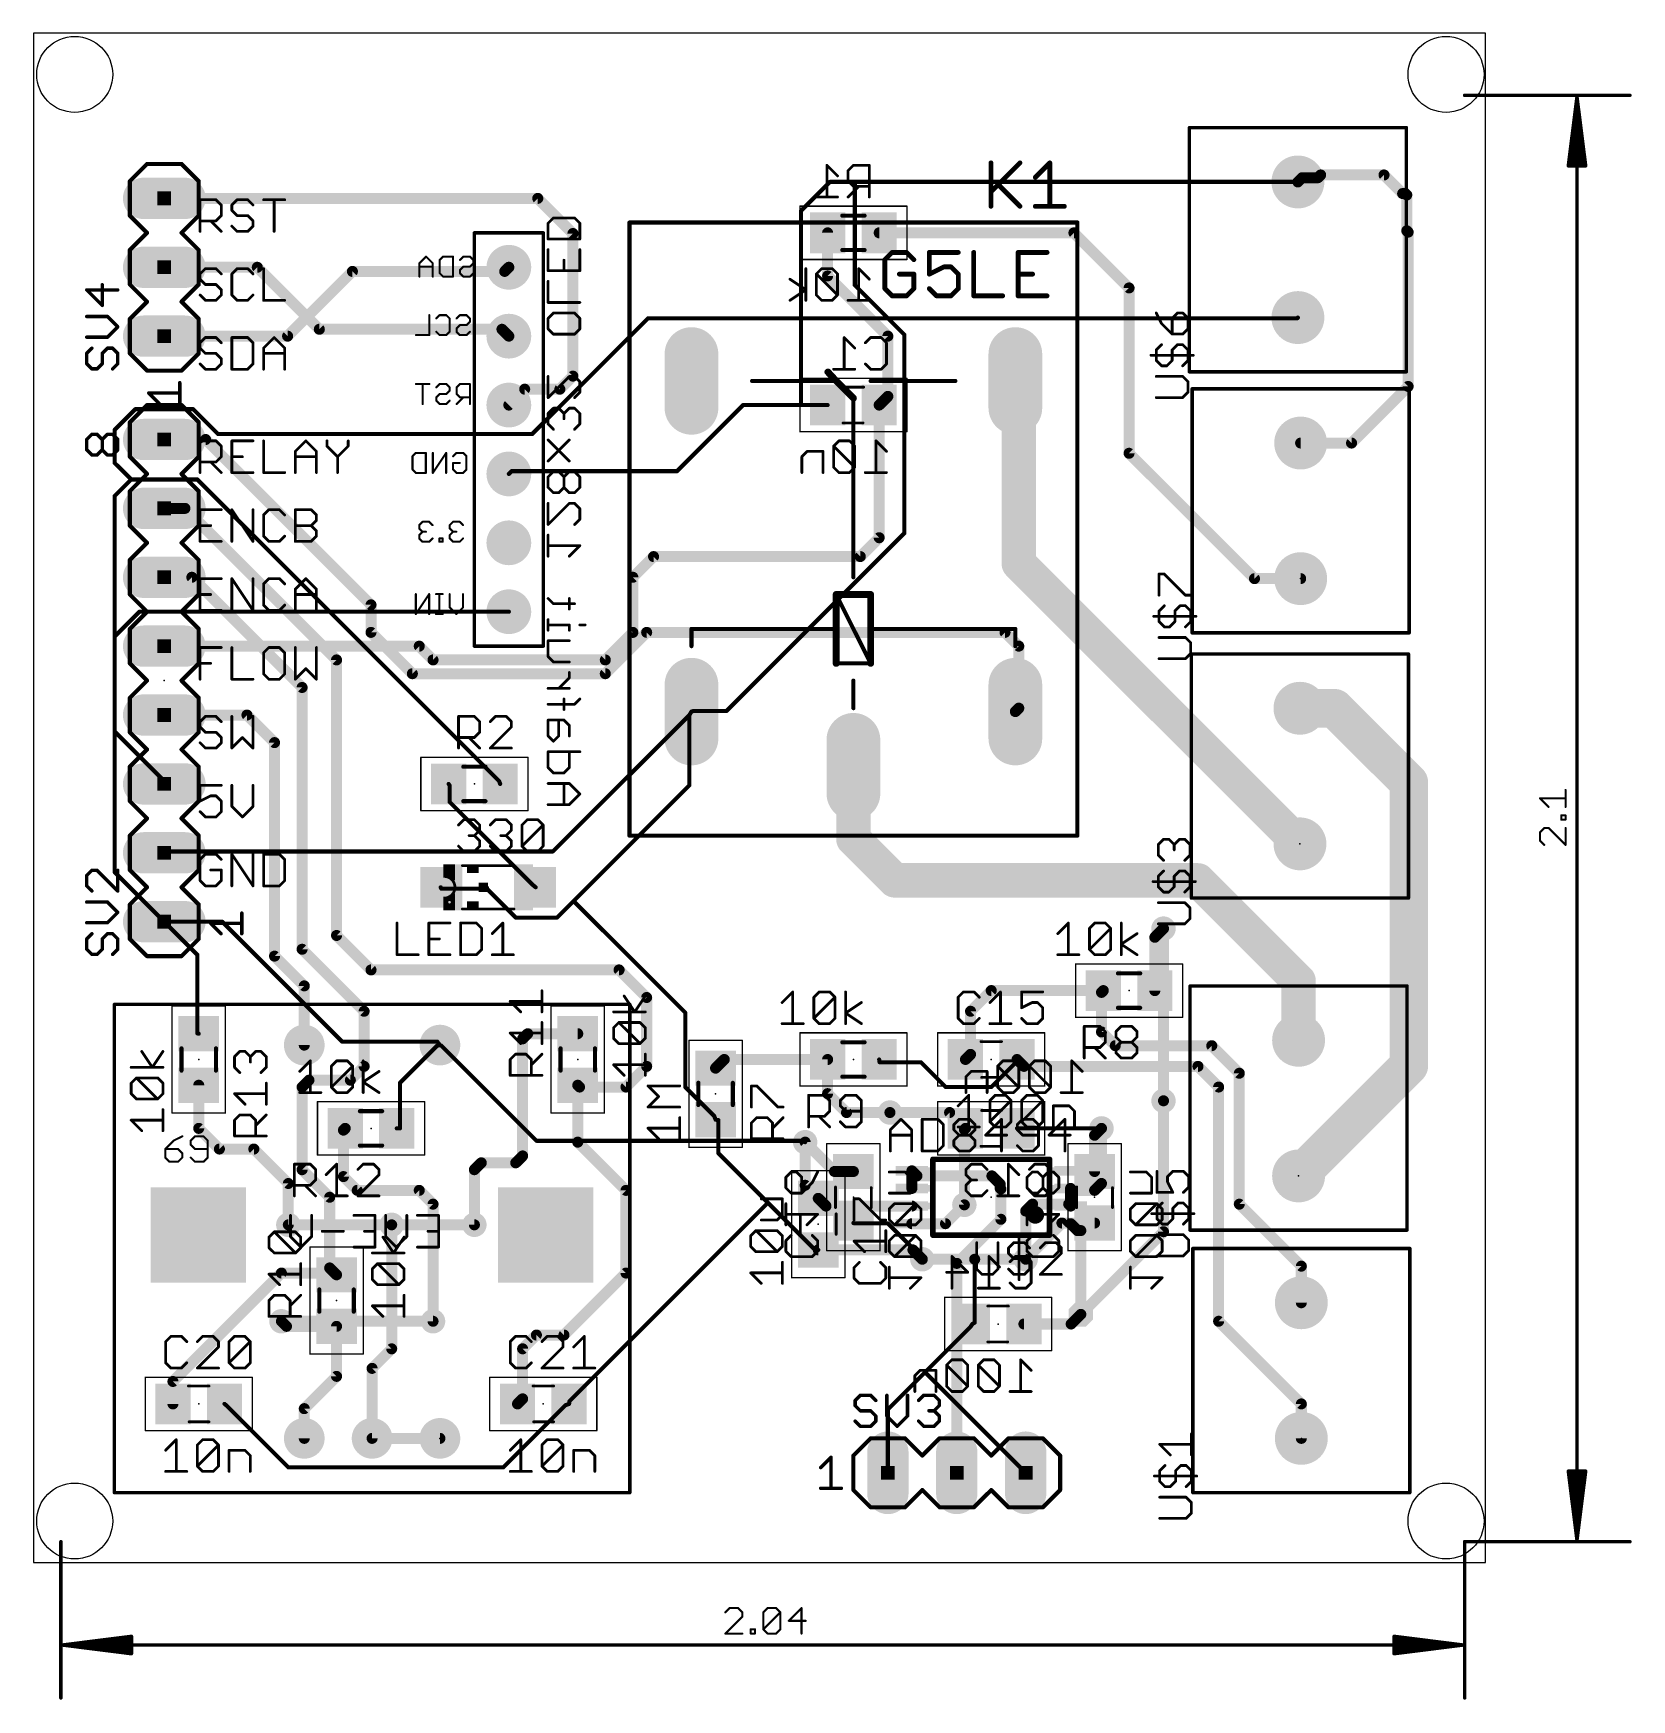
# Model space of a CAD drawing. Extents: x -1 to 57.9, y -5.8 to 55.6.
import ezdxf

# ---------------------------------------------------------------- set-up
doc = ezdxf.new("R2010")
doc.units = 0
for name, color, linetype in [('1', 22, 'CONTINUOUS'), ('16', 175, 'CONTINUOUS'), ('17', 82, 'CONTINUOUS'), ('18', 82, 'CONTINUOUS'), ('20', 7, 'CONTINUOUS'), ('21', 253, 'CONTINUOUS'), ('22', 253, 'CONTINUOUS'), ('23', 7, 'CONTINUOUS'), ('24', 7, 'CONTINUOUS'), ('25', 253, 'CONTINUOUS'), ('26', 253, 'CONTINUOUS'), ('27', 253, 'CONTINUOUS'), ('28', 253, 'CONTINUOUS'), ('39', 22, 'CONTINUOUS'), ('40', 175, 'CONTINUOUS'), ('51', 253, 'CONTINUOUS'), ('52', 253, 'CONTINUOUS')]:
    doc.layers.add(name, color=color, linetype=linetype)

# ---------------------------------------------------------------- blocks, each defined once
blk = doc.blocks.new('RECT')
blk.add_solid([(-0.5, -0.5), (0.5, -0.5), (-0.5, 0.5), (0.5, 0.5)])
blk = doc.blocks.new('LONGP100')
at = {"const_width": 1}
blk.add_lwpolyline([(-0.5, 0), (0.5, 0)], dxfattribs=at)
at = {"const_width": 0.5}
for points in [[(-0.5, 0.25, 1), (-0.5, -0.25)], [(0.5, -0.25, 1), (0.5, 0.25)]]:
    blk.add_lwpolyline(points, format="xyb", dxfattribs=at)
blk = doc.blocks.new('ROUNDP')
at = {"const_width": 0.5}
blk.add_lwpolyline([(0, -0.25, 1), (0, 0.25, 1), (0, -0.25)], format="xyb", dxfattribs=at)
blk = doc.blocks.new('SQUAREP')
blk.add_solid([(-0.5, -0.5), (0.5, -0.5), (-0.5, 0.5), (0.5, 0.5)])
blk = doc.blocks.new('ROUNDV')
at = {"const_width": 0.5}
blk.add_lwpolyline([(0, -0.25, 1), (0, 0.25, 1), (0, -0.25)], format="xyb", dxfattribs=at)
blk = doc.blocks.new('OCTAGONV')
at = {"const_width": 0.5}
blk.add_lwpolyline([(-0.25, -0.1036), (-0.25, 0.1036), (-0.1036, 0.25), (0.1036, 0.25), (0.25, 0.1036), (0.25, -0.1036), (0.1036, -0.25), (-0.1036, -0.25), (-0.25, -0.1036), (-0.25, 0.1036)], dxfattribs=at)

msp = doc.modelspace()

# ---------------------------------------------------------------- linework, layer by layer
at = {"layer": '1'}
for points, const_width in [([(3.81, 49.53), (17.5768, 49.53)], 0.4064), ([(17.5768, 49.53), (18.8722, 48.2346)], 0.4064), ([(18.8722, 48.2346), (18.8722, 42.9768)], 0.4064), ([(3.81, 46.99), (7.239, 46.99)], 0.4064), ([(7.239, 46.99), (9.525, 44.704)], 0.4064), ([(9.525, 44.704), (16.256, 44.704)], 0.4064), ([(16.256, 44.704), (16.51, 44.45)], 0.4064), ([(17.3736, 40.8432), (21.6408, 45.1104)], 0.1524), ([(21.6408, 45.1104), (45.5676, 45.1104)], 0.1524), ([(45.5676, 45.1104), (45.593, 45.1358)], 0.1524), ([(18.8722, 42.9768), (18.3896, 42.4942)], 0.4064), ([(35.306, 42.672), (35.179, 42.799)], 1.27), ([(35.306, 36.068), (35.306, 42.672)], 1.27), ([(17.0942, 42.4942), (16.51, 41.91)], 0.4064), ([(18.3896, 42.4942), (17.0942, 42.4942)], 0.4064), ([(1.9812, 40.9956), (2.7432, 41.7576)], 0.1524), ([(2.7432, 41.7576), (4.8768, 41.7576)], 0.1524), ([(4.8768, 41.7576), (5.7912, 40.8432)], 0.1524), ([(1.9812, 39.7764), (1.9812, 40.9956)], 0.1524), ([(3.81, 40.64), (5.334, 40.64)], 0.4064), ([(5.334, 40.64), (11.43, 34.544)], 0.4064), ([(5.7912, 40.8432), (17.3736, 40.8432)], 0.1524), ([(2.5908, 39.1668), (1.9812, 39.7764)], 0.1524), ([(1.9812, 38.5572), (2.5908, 39.1668)], 0.1524), ([(2.5908, 39.1668), (5.0292, 39.1668)], 0.1524), ([(5.0292, 39.1668), (16.1544, 28.0416)], 0.1524), ([(1.9812, 29.8704), (1.9812, 38.5572)], 0.1524), ([(3.81, 38.1), (4.572, 38.1)], 0.4064), ([(4.572, 38.1), (10.16, 32.512)], 0.4064), ([(45.6438, 25.7302), (35.306, 36.068)], 1.27), ([(3.81, 35.56), (4.826, 35.56)], 0.4064), ([(4.826, 35.56), (8.89, 31.496)], 0.4064), ([(11.43, 34.544), (11.43, 33.528)], 0.4064), ([(11.43, 33.528), (12.954, 32.004)], 0.4064), ([(20.066, 32.004), (21.59, 33.528)], 0.4064), ([(21.59, 33.528), (34.798, 33.528)], 0.4064), ([(34.798, 33.528), (35.306, 33.02)], 0.4064), ([(35.306, 33.02), (35.306, 30.734)], 0.4064), ([(10.16, 32.512), (10.16, 22.352)], 0.4064), ([(12.954, 32.004), (20.066, 32.004)], 0.4064), ([(8.89, 31.496), (8.89, 21.844)], 0.4064), ([(35.306, 30.734), (35.179, 30.607)], 0.4064), ([(6.858, 30.48), (3.81, 30.48)], 0.4064), ([(7.874, 29.464), (6.858, 30.48)], 0.4064), ([(23.1648, 30.48), (23.241, 30.607)], 0.1524), ([(23.1648, 30.48), (23.1648, 27.8892)], 0.1524), ([(3.81, 28.0416), (1.9812, 29.8704)], 0.1524), ([(7.874, 21.59), (7.874, 29.464)], 0.4064), ([(29.21, 25.908), (29.21, 28.575)], 1.27), ([(3.81, 28.0416), (3.81, 27.94)], 0.1524), ([(14.3256, 27.8892), (14.29, 27.94)], 0.1524), ([(14.3256, 27.2796), (14.3256, 27.8892)], 0.1524), ([(16.1544, 28.0416), (16.19, 27.94)], 0.1524), ([(23.1648, 27.8892), (18.8976, 23.622)], 0.1524), ([(17.3736, 24.2316), (14.3256, 27.2796)], 0.1524), ([(30.734, 24.384), (29.21, 25.908)], 1.27), ([(45.6692, 25.7302), (45.6438, 25.7302)], 1.27), ([(41.91, 24.384), (30.734, 24.384)], 1.27), ([(45.6184, 20.6756), (41.91, 24.384)], 1.27), ([(14.0208, 24.0792), (13.998, 24.13)], 0.1524), ([(15.6972, 24.0792), (14.0208, 24.0792)], 0.1524), ([(16.764, 23.0124), (15.6972, 24.0792)], 0.1524), ([(17.3736, 24.2316), (17.498, 24.13)], 0.1524), ([(18.8976, 23.622), (18.288, 23.0124)], 0.1524), ([(23.0124, 19.5072), (18.8976, 23.622)], 0.1524), ([(3.81, 22.86), (5.0292, 21.6408)], 0.1524), ([(18.288, 23.0124), (16.764, 23.0124)], 0.1524), ([(40.32, 22.286), (40.64, 22.606)], 0.4064), ([(10.16, 22.352), (11.43, 21.082)], 0.4064), ([(40.32, 20.32), (40.32, 22.286)], 0.4064), ([(5.0292, 21.6408), (5.0292, 18.7452)], 0.1524), ([(8.97, 20.494), (7.874, 21.59)], 0.4064), ([(8.89, 21.844), (11.176, 19.558)], 0.4064), ([(11.43, 21.082), (20.574, 21.082)], 0.4064), ([(20.574, 21.082), (21.59, 20.066)], 0.4064), ([(45.6184, 18.4874), (45.6184, 20.6756)], 1.27), ([(8.97, 18.31), (8.97, 20.494)], 0.4064), ([(34.29, 20.32), (33.528, 19.558)], 0.4064), ([(38.42, 20.32), (34.29, 20.32)], 0.4064), ([(38.354, 20.254), (38.42, 20.32)], 0.4064), ([(38.354, 18.796), (38.354, 20.254)], 0.4064), ([(11.176, 19.558), (11.176, 17.526)], 0.4064), ([(21.59, 20.066), (21.59, 17.526)], 0.4064), ([(33.528, 19.558), (33.528, 17.968)], 0.4064), ([(23.0124, 16.764), (23.0124, 19.5072)], 0.1524), ([(5.0292, 18.7452), (5.08, 18.73)], 0.1524), ([(17.206, 18.73), (17.018, 18.542)], 0.4064), ([(17.018, 18.542), (17.018, 14.224)], 0.4064), ([(19.05, 18.73), (17.206, 18.73)], 0.4064), ([(38.862, 18.288), (38.354, 18.796)], 0.4064), ([(42.418, 18.288), (38.862, 18.288)], 0.4064), ([(43.434, 17.272), (42.418, 18.288)], 0.4064), ([(13.8684, 18.288), (12.4968, 16.9164)], 0.1524), ([(13.8684, 18.288), (13.97, 18.31)], 0.1524), ([(24.45, 17.78), (24.13, 17.46)], 0.4064), ([(28.26, 17.78), (24.45, 17.78)], 0.4064), ([(28.26, 17.78), (28.26, 16.5202)], 0.4064), ([(30.1752, 17.6784), (30.16, 17.78)], 0.1524), ([(33.528, 17.968), (33.34, 17.78)], 0.4064), ([(35.494, 17.526), (35.24, 17.78)], 0.4064), ([(35.2044, 17.6784), (35.24, 17.78)], 0.1524), ([(9.144, 17.018), (8.89, 16.764)], 0.4064), ([(10.668, 17.018), (9.144, 17.018)], 0.4064), ([(11.176, 17.526), (10.668, 17.018)], 0.4064), ([(21.59, 17.526), (20.828, 16.764)], 0.4064), ([(31.6992, 17.6784), (30.1752, 17.6784)], 0.1524), ([(32.6136, 16.764), (31.6992, 17.6784)], 0.1524), ([(35.2044, 17.6784), (34.29, 16.764)], 0.1524), ([(41.91, 17.526), (35.494, 17.526)], 0.4064), ([(42.672, 16.764), (41.91, 17.526)], 0.4064), ([(43.434, 12.446), (43.434, 17.272)], 0.4064), ([(5.08, 15.24), (5.08, 16.83)], 0.4064), ([(8.89, 16.764), (8.89, 13.716)], 0.4064), ([(12.4968, 16.9164), (12.4968, 15.24)], 0.1524), ([(19.05, 16.83), (19.05, 14.732)], 0.4064), ([(19.116, 16.764), (19.05, 16.83)], 0.4064), ([(20.828, 16.764), (19.116, 16.764)], 0.4064), ([(24.0792, 15.6972), (23.0124, 16.764)], 0.1524), ([(28.26, 16.5202), (28.956, 15.8242)], 0.4064), ([(34.29, 16.764), (32.6136, 16.764)], 0.1524), ([(42.672, 8.128), (42.672, 16.764)], 0.4064), ([(28.956, 15.8242), (30.5562, 15.8242)], 0.4064), ([(40.64, 16.256), (40.64, 11.43)], 0.4064), ([(5.842, 14.478), (5.08, 15.24)], 0.4064), ([(10.414, 15.174), (10.48, 15.24)], 0.4064), ([(10.414, 13.462), (10.414, 15.174)], 0.4064), ([(24.0792, 15.6972), (24.13, 15.56)], 0.1524), ([(24.2316, 15.5448), (24.13, 15.56)], 0.1524), ([(24.2316, 14.3256), (24.2316, 15.5448)], 0.1524), ([(38.354, 15.24), (38.354, 13.208)], 0.4064), ([(12.4968, 15.24), (12.38, 15.24)], 0.1524), ([(19.05, 14.732), (20.828, 12.954)], 0.4064), ([(27.432, 14.732), (27.432, 13.142)], 0.4064), ([(7.112, 14.478), (5.842, 14.478)], 0.4064), ([(8.382, 13.208), (7.112, 14.478)], 0.4064), ([(15.494, 13.97), (15.24, 13.716)], 0.4064), ([(16.764, 13.97), (15.494, 13.97)], 0.4064), ([(17.018, 14.224), (16.764, 13.97)], 0.4064), ([(26.0604, 12.4968), (24.2316, 14.3256)], 0.1524), ([(8.89, 13.716), (9.906, 12.7)], 0.4064), ([(10.922, 12.954), (10.414, 13.462)], 0.4064), ([(15.24, 13.716), (15.24, 11.684)], 0.4064), ([(31.365, 13.025), (31.365, 13.675)], 0.4064), ([(31.5526, 13.4874), (31.365, 13.675)], 0.4064), ([(34.3154, 13.4874), (31.5526, 13.4874)], 0.4064), ([(34.6202, 13.1826), (34.3154, 13.4874)], 0.4064), ([(8.382, 11.684), (8.382, 13.208)], 0.4064), ([(9.906, 12.7), (9.906, 10.094)], 0.4064), ([(13.208, 12.954), (10.922, 12.954)], 0.4064), ([(13.716, 12.446), (13.208, 12.954)], 0.4064), ([(20.828, 12.954), (20.828, 9.906)], 0.4064), ([(27.432, 13.142), (27.9146, 12.6594)], 0.4064), ([(34.6202, 13.0302), (34.6202, 13.1826)], 0.4064), ([(34.6456, 13.0048), (34.6202, 13.0302)], 0.4064), ([(34.6456, 11.8872), (34.6456, 13.0048)], 0.4064), ([(37.215, 12.375), (37.215, 13.025)], 0.4064), ([(37.286, 12.954), (37.215, 13.025)], 0.4064), ([(38.1, 12.954), (37.286, 12.954)], 0.4064), ([(38.354, 13.208), (38.1, 12.954)], 0.4064), ([(13.716, 8.128), (13.716, 12.446)], 0.4064), ([(26.0604, 12.4968), (18.7452, 5.1816)], 0.1524), ([(27.7368, 10.8204), (26.0604, 12.4968)], 0.1524), ([(28.199, 12.375), (27.9146, 12.6594)], 0.4064), ([(31.365, 12.375), (28.199, 12.375)], 0.4064), ([(32.6038, 11.725), (33.2994, 12.4206)], 0.4064), ([(35.56, 12.192), (35.814, 12.446)], 0.4064), ([(35.56, 10.414), (35.56, 12.192)], 0.4064), ([(35.814, 12.446), (37.144, 12.446)], 0.4064), ([(37.144, 12.446), (37.215, 12.375)], 0.4064), ([(45.72, 10.16), (43.434, 12.446)], 0.4064), ([(12.192, 7.112), (12.192, 11.684)], 0.4064), ([(31.365, 11.725), (32.6038, 11.725)], 0.4064), ([(33.02, 10.2616), (34.6456, 11.8872)], 0.4064), ([(37.469, 11.471), (37.215, 11.725)], 0.4064), ([(37.592, 11.471), (37.469, 11.471)], 0.4064), ([(37.592, 8.382), (37.592, 11.471)], 0.4064), ([(40.64, 11.43), (37.592, 8.382)], 0.4064), ([(27.7368, 10.8204), (27.9146, 10.7594)], 0.1524), ([(27.9146, 10.7594), (31.4046, 10.7594)], 0.4064), ([(31.4046, 10.7594), (31.75, 10.414)], 0.4064), ([(33.02, 2.54), (33.02, 10.2616)], 0.4064), ([(4.13, 5.908), (8.128, 9.906)], 0.4064), ([(8.128, 9.906), (10.094, 9.906)], 0.4064), ([(9.906, 10.094), (10.16, 9.84)], 0.4064), ([(10.094, 9.906), (10.16, 9.84)], 0.4064), ([(20.828, 9.906), (18.542, 7.62)], 0.4064), ([(45.72, 8.81), (45.72, 10.16)], 0.4064), ([(8.316, 7.94), (8.128, 8.128)], 0.4064), ([(10.16, 7.94), (8.316, 7.94)], 0.4064), ([(10.16, 6.096), (10.16, 7.94)], 0.4064), ([(45.72, 5.08), (42.672, 8.128)], 0.4064), ([(17.526, 7.62), (17.018, 7.112)], 0.4064), ([(18.542, 7.62), (17.526, 7.62)], 0.4064), ([(11.47, 6.39), (12.192, 7.112)], 0.4064), ([(17.018, 7.112), (17.018, 5.268)], 0.4064), ([(8.97, 4.906), (10.16, 6.096)], 0.4064), ([(11.47, 3.81), (11.47, 6.39)], 0.4064), ([(4.13, 5.08), (4.13, 5.908)], 0.4064), ([(6.096, 5.0292), (6.03, 5.08)], 0.1524), ([(8.382, 2.7432), (6.096, 5.0292)], 0.1524), ([(8.97, 3.81), (8.97, 4.906)], 0.4064), ([(18.5928, 5.0292), (16.3068, 2.7432)], 0.1524), ([(17.018, 5.268), (16.83, 5.08)], 0.4064), ([(18.5928, 5.0292), (18.73, 5.08)], 0.1524), ([(18.7452, 5.1816), (18.73, 5.08)], 0.1524), ([(45.72, 3.81), (45.72, 5.08)], 0.4064), ([(11.47, 3.81), (13.97, 3.81)], 0.4064), ([(16.3068, 2.7432), (8.382, 2.7432)], 0.1524)]:
    msp.add_lwpolyline(points, dxfattribs=dict(at, const_width=const_width))
for points, const_width in [([(3.81, 49.6316, 1), (3.81, 49.4284)], 0.2032), ([(17.6486, 49.6018, 1), (17.505, 49.4582)], 0.2032), ([(17.5768, 49.4284, 1), (17.5768, 49.6316)], 0.2032), ([(18.9738, 48.2346, 1), (18.7706, 48.2346)], 0.2032), ([(18.8004, 48.1628, 1), (18.944, 48.3064)], 0.2032), ([(3.81, 47.0916, 1), (3.81, 46.8884)], 0.2032), ([(7.3108, 47.0618, 1), (7.1672, 46.9182)], 0.2032), ([(7.239, 46.8884, 1), (7.239, 47.0916)], 0.2032), ([(9.525, 44.8056, 1), (9.525, 44.6024)], 0.2032), ([(9.4532, 44.6322, 1), (9.5968, 44.7758)], 0.2032), ([(16.3278, 44.7758, 1), (16.1842, 44.6322)], 0.2032), ([(16.256, 44.6024, 1), (16.256, 44.8056)], 0.2032), ([(21.6408, 45.1485, 1), (21.6408, 45.0723)], 0.0762), ([(21.6677, 45.0835, 1), (21.6139, 45.1373)], 0.0762), ([(45.5407, 45.1373, 1), (45.5945, 45.0835)], 0.0762), ([(45.6199, 45.1089, 1), (45.5661, 45.1627)], 0.0762), ([(45.5676, 45.0723, 1), (45.5676, 45.1485)], 0.0762), ([(16.4382, 44.3782, 1), (16.5818, 44.5218)], 0.2032), ([(18.7706, 42.9768, 1), (18.9738, 42.9768)], 0.2032), ([(18.944, 42.905, 1), (18.8004, 43.0486)], 0.2032), ([(35.4035, 43.0235, 1), (34.9545, 42.5745)], 0.635), ([(35.6235, 42.672, 1), (34.9885, 42.672)], 0.635), ([(35.0815, 42.4475, 1), (35.5305, 42.8965)], 0.635), ([(17.0942, 42.5958, 1), (17.0942, 42.3926)], 0.2032), ([(17.166, 42.4224, 1), (17.0224, 42.566)], 0.2032), ([(18.3178, 42.566, 1), (18.4614, 42.4224)], 0.2032), ([(18.3896, 42.3926, 1), (18.3896, 42.5958)], 0.2032), ([(2.7432, 41.7957, 1), (2.7432, 41.7195)], 0.0762), ([(2.7701, 41.7307, 1), (2.7163, 41.7845)], 0.0762), ([(4.9037, 41.7845, 1), (4.8499, 41.7307)], 0.0762), ([(4.8768, 41.7195, 1), (4.8768, 41.7957)], 0.0762), ([(16.4382, 41.9818, 1), (16.5818, 41.8382)], 0.2032), ([(2.0193, 40.9956, 1), (1.9431, 40.9956)], 0.0762), ([(1.9543, 41.0225, 1), (2.0081, 40.9687)], 0.0762), ([(3.81, 40.7416, 1), (3.81, 40.5384)], 0.2032), ([(5.4058, 40.7118, 1), (5.2622, 40.5682)], 0.2032), ([(5.334, 40.5384, 1), (5.334, 40.7416)], 0.2032), ([(5.7912, 40.8813, 1), (5.7912, 40.8051)], 0.0762), ([(5.7643, 40.8163, 1), (5.8181, 40.8701)], 0.0762), ([(17.3467, 40.8701, 1), (17.4005, 40.8163)], 0.0762), ([(17.3736, 40.8051, 1), (17.3736, 40.8813)], 0.0762), ([(1.9431, 39.7764, 1), (2.0193, 39.7764)], 0.0762), ([(2.0081, 39.8033, 1), (1.9543, 39.7495)], 0.0762), ([(2.5908, 39.2049, 1), (2.5908, 39.1287)], 0.0762), ([(2.6177, 39.1399, 1), (2.5639, 39.1937)], 0.0762), ([(2.5639, 39.1399, 1), (2.6177, 39.1937)], 0.0762), ([(5.0561, 39.1937, 1), (5.0023, 39.1399)], 0.0762), ([(5.0292, 39.1287, 1), (5.0292, 39.2049)], 0.0762), ([(2.0193, 38.5572, 1), (1.9431, 38.5572)], 0.0762), ([(1.9543, 38.5841, 1), (2.0081, 38.5303)], 0.0762), ([(3.81, 38.2016, 1), (3.81, 37.9984)], 0.2032), ([(4.6438, 38.1718, 1), (4.5002, 38.0282)], 0.2032), ([(4.572, 37.9984, 1), (4.572, 38.2016)], 0.2032), ([(35.5305, 36.2925, 1), (35.0815, 35.8435)], 0.635), ([(34.9885, 36.068, 1), (35.6235, 36.068)], 0.635), ([(3.81, 35.6616, 1), (3.81, 35.4584)], 0.2032), ([(4.8978, 35.6318, 1), (4.7542, 35.4882)], 0.2032), ([(4.826, 35.4584, 1), (4.826, 35.6616)], 0.2032), ([(11.5316, 34.544, 1), (11.3284, 34.544)], 0.2032), ([(11.3582, 34.4722, 1), (11.5018, 34.6158)], 0.2032), ([(11.3284, 33.528, 1), (11.5316, 33.528)], 0.2032), ([(11.5018, 33.5998, 1), (11.3582, 33.4562)], 0.2032), ([(21.59, 33.6296, 1), (21.59, 33.4264)], 0.2032), ([(21.6618, 33.4562, 1), (21.5182, 33.5998)], 0.2032), ([(34.8698, 33.5998, 1), (34.7262, 33.4562)], 0.2032), ([(34.798, 33.4264, 1), (34.798, 33.6296)], 0.2032), ([(35.4076, 33.02, 1), (35.2044, 33.02)], 0.2032), ([(35.2342, 32.9482, 1), (35.3778, 33.0918)], 0.2032), ([(10.2616, 32.512, 1), (10.0584, 32.512)], 0.2032), ([(10.0882, 32.4402, 1), (10.2318, 32.5838)], 0.2032), ([(12.954, 32.1056, 1), (12.954, 31.9024)], 0.2032), ([(12.8822, 31.9322, 1), (13.0258, 32.0758)], 0.2032), ([(19.9942, 32.0758, 1), (20.1378, 31.9322)], 0.2032), ([(20.066, 31.9024, 1), (20.066, 32.1056)], 0.2032), ([(8.9916, 31.496, 1), (8.7884, 31.496)], 0.2032), ([(8.8182, 31.4242, 1), (8.9618, 31.5678)], 0.2032), ([(35.1072, 30.6788, 1), (35.2508, 30.5352)], 0.2032), ([(35.2044, 30.734, 1), (35.4076, 30.734)], 0.2032), ([(35.3778, 30.6622, 1), (35.2342, 30.8058)], 0.2032), ([(3.81, 30.5816, 1), (3.81, 30.3784)], 0.2032), ([(6.9298, 30.5518, 1), (6.7862, 30.4082)], 0.2032), ([(6.858, 30.3784, 1), (6.858, 30.5816)], 0.2032), ([(23.2029, 30.48, 1), (23.1267, 30.48)], 0.0762), ([(23.1321, 30.4996, 1), (23.1975, 30.4604)], 0.0762), ([(23.2737, 30.5874, 1), (23.2083, 30.6266)], 0.0762), ([(1.9431, 29.8704, 1), (2.0193, 29.8704)], 0.0762), ([(2.0081, 29.8973, 1), (1.9543, 29.8435)], 0.0762), ([(7.9756, 29.464, 1), (7.7724, 29.464)], 0.2032), ([(7.8022, 29.3922, 1), (7.9458, 29.5358)], 0.2032), ([(29.5275, 28.575, 1), (28.8925, 28.575)], 0.635), ([(3.8481, 28.0416, 1), (3.7719, 28.0416)], 0.0762), ([(3.7719, 27.94, 1), (3.8481, 27.94)], 0.0762), ([(3.7831, 28.0147, 1), (3.8369, 28.0685)], 0.0762), ([(14.3212, 27.9619, 1), (14.2588, 27.9181)], 0.0762), ([(14.3637, 27.8892, 1), (14.2875, 27.8892)], 0.0762), ([(14.2944, 27.8673, 1), (14.3568, 27.9111)], 0.0762), ([(16.1904, 28.0542, 1), (16.1184, 28.029)], 0.0762), ([(16.1275, 28.0147, 1), (16.1813, 28.0685)], 0.0762), ([(16.154, 27.9274, 1), (16.226, 27.9526)], 0.0762), ([(23.1267, 27.8892, 1), (23.2029, 27.8892)], 0.0762), ([(23.1917, 27.8623, 1), (23.1379, 27.9161)], 0.0762), ([(14.2875, 27.2796, 1), (14.3637, 27.2796)], 0.0762), ([(14.3525, 27.3065, 1), (14.2987, 27.2527)], 0.0762), ([(29.4345, 26.1325, 1), (28.9855, 25.6835)], 0.635), ([(28.8925, 25.908, 1), (29.5275, 25.908)], 0.635), ([(45.6438, 26.0477, 1), (45.6438, 25.4127)], 0.635), ([(45.4193, 25.5057, 1), (45.8683, 25.9547)], 0.635), ([(45.6692, 25.4127, 1), (45.6692, 26.0477)], 0.635), ([(30.734, 24.7015, 1), (30.734, 24.0665)], 0.635), ([(30.5095, 24.1595, 1), (30.9585, 24.6085)], 0.635), ([(42.1345, 24.6085, 1), (41.6855, 24.1595)], 0.635), ([(41.91, 24.0665, 1), (41.91, 24.7015)], 0.635), ([(14.0328, 24.1456, 1), (13.9632, 24.1144)], 0.0762), ([(14.0208, 24.1173, 1), (14.0208, 24.0411)], 0.0762), ([(13.986, 24.0636, 1), (14.0556, 24.0948)], 0.0762), ([(15.7241, 24.1061, 1), (15.6703, 24.0523)], 0.0762), ([(15.6972, 24.0411, 1), (15.6972, 24.1173)], 0.0762), ([(17.3977, 24.2611, 1), (17.3495, 24.2021)], 0.0762), ([(17.3467, 24.2047, 1), (17.4005, 24.2585)], 0.0762), ([(17.4739, 24.1005, 1), (17.5221, 24.1595)], 0.0762), ([(18.9245, 23.6489, 1), (18.8707, 23.5951)], 0.0762), ([(18.8707, 23.6489, 1), (18.9245, 23.5951)], 0.0762), ([(18.9245, 23.5951, 1), (18.8707, 23.6489)], 0.0762), ([(3.8369, 22.8869, 1), (3.7831, 22.8331)], 0.0762), ([(16.764, 23.0505, 1), (16.764, 22.9743)], 0.0762), ([(16.7371, 22.9855, 1), (16.7909, 23.0393)], 0.0762), ([(18.2611, 23.0393, 1), (18.3149, 22.9855)], 0.0762), ([(18.288, 22.9743, 1), (18.288, 23.0505)], 0.0762), ([(40.7118, 22.5342, 1), (40.5682, 22.6778)], 0.2032), ([(10.0584, 22.352, 1), (10.2616, 22.352)], 0.2032), ([(10.2318, 22.4238, 1), (10.0882, 22.2802)], 0.2032), ([(40.4216, 22.286, 1), (40.2184, 22.286)], 0.2032), ([(40.2482, 22.3578, 1), (40.3918, 22.2142)], 0.2032), ([(5.0673, 21.6408, 1), (4.9911, 21.6408)], 0.0762), ([(5.0023, 21.6139, 1), (5.0561, 21.6677)], 0.0762), ([(7.7724, 21.59, 1), (7.9756, 21.59)], 0.2032), ([(7.9458, 21.6618, 1), (7.8022, 21.5182)], 0.2032), ([(8.7884, 21.844, 1), (8.9916, 21.844)], 0.2032), ([(8.9618, 21.9158, 1), (8.8182, 21.7722)], 0.2032), ([(11.43, 21.1836, 1), (11.43, 20.9804)], 0.2032), ([(11.3582, 21.0102, 1), (11.5018, 21.1538)], 0.2032), ([(20.6458, 21.1538, 1), (20.5022, 21.0102)], 0.2032), ([(20.574, 20.9804, 1), (20.574, 21.1836)], 0.2032), ([(45.9359, 20.6756, 1), (45.3009, 20.6756)], 0.635), ([(45.3939, 20.4511, 1), (45.8429, 20.9001)], 0.635), ([(9.0716, 20.494, 1), (8.8684, 20.494)], 0.2032), ([(8.8982, 20.4222, 1), (9.0418, 20.5658)], 0.2032), ([(34.29, 20.4216, 1), (34.29, 20.2184)], 0.2032), ([(34.3618, 20.2482, 1), (34.2182, 20.3918)], 0.2032), ([(38.4556, 20.254, 1), (38.2524, 20.254)], 0.2032), ([(38.2822, 20.3258, 1), (38.4258, 20.1822)], 0.2032), ([(38.4918, 20.2482, 1), (38.3482, 20.3918)], 0.2032), ([(38.42, 20.2184, 1), (38.42, 20.4216)], 0.2032), ([(40.2184, 20.32, 1), (40.4216, 20.32)], 0.2032), ([(11.2776, 19.558, 1), (11.0744, 19.558)], 0.2032), ([(11.1042, 19.4862, 1), (11.2478, 19.6298)], 0.2032), ([(21.6916, 20.066, 1), (21.4884, 20.066)], 0.2032), ([(21.5182, 19.9942, 1), (21.6618, 20.1378)], 0.2032), ([(33.6296, 19.558, 1), (33.4264, 19.558)], 0.2032), ([(33.4562, 19.6298, 1), (33.5998, 19.4862)], 0.2032), ([(23.0505, 19.5072, 1), (22.9743, 19.5072)], 0.0762), ([(22.9855, 19.4803, 1), (23.0393, 19.5341)], 0.0762), ([(5.0401, 18.7817, 1), (5.0183, 18.7087)], 0.0762), ([(4.9911, 18.7452, 1), (5.0673, 18.7452)], 0.0762), ([(5.0691, 18.6935, 1), (5.0909, 18.7665)], 0.0762), ([(17.1196, 18.542, 1), (16.9164, 18.542)], 0.2032), ([(16.9462, 18.6138, 1), (17.0898, 18.4702)], 0.2032), ([(17.206, 18.8316, 1), (17.206, 18.6284)], 0.2032), ([(17.2778, 18.6582, 1), (17.1342, 18.8018)], 0.2032), ([(19.05, 18.6284, 1), (19.05, 18.8316)], 0.2032), ([(38.2524, 18.796, 1), (38.4556, 18.796)], 0.2032), ([(38.4258, 18.8678, 1), (38.2822, 18.7242)], 0.2032), ([(38.862, 18.3896, 1), (38.862, 18.1864)], 0.2032), ([(38.7902, 18.2162, 1), (38.9338, 18.3598)], 0.2032), ([(42.4898, 18.3598, 1), (42.3462, 18.2162)], 0.2032), ([(42.418, 18.1864, 1), (42.418, 18.3896)], 0.2032), ([(45.3009, 18.4874, 1), (45.9359, 18.4874)], 0.635), ([(8.8684, 18.31, 1), (9.0716, 18.31)], 0.2032), ([(13.8603, 18.3252, 1), (13.8765, 18.2508)], 0.0762), ([(13.8953, 18.2611, 1), (13.8415, 18.3149)], 0.0762), ([(13.9781, 18.2728, 1), (13.9619, 18.3472)], 0.0762), ([(24.45, 17.8816, 1), (24.45, 17.6784)], 0.2032), ([(24.5218, 17.7082, 1), (24.3782, 17.8518)], 0.2032), ([(28.3616, 17.78, 1), (28.1584, 17.78)], 0.2032), ([(28.26, 17.6784, 1), (28.26, 17.8816)], 0.2032), ([(30.1977, 17.7856, 1), (30.1223, 17.7744)], 0.0762), ([(33.2682, 17.8518, 1), (33.4118, 17.7082)], 0.2032), ([(33.4264, 17.968, 1), (33.6296, 17.968)], 0.2032), ([(33.5998, 17.8962, 1), (33.4562, 18.0398)], 0.2032), ([(35.3118, 17.8518, 1), (35.1682, 17.7082)], 0.2032), ([(35.276, 17.7674, 1), (35.204, 17.7926)], 0.0762), ([(9.144, 17.1196, 1), (9.144, 16.9164)], 0.2032), ([(9.2158, 16.9462, 1), (9.0722, 17.0898)], 0.2032), ([(10.668, 16.9164, 1), (10.668, 17.1196)], 0.2032), ([(11.0744, 17.526, 1), (11.2776, 17.526)], 0.2032), ([(11.2478, 17.4542, 1), (11.1042, 17.5978)], 0.2032), ([(21.4884, 17.526, 1), (21.6916, 17.526)], 0.2032), ([(21.6618, 17.4542, 1), (21.5182, 17.5978)], 0.2032), ([(24.0582, 17.5318, 1), (24.2018, 17.3882)], 0.2032), ([(30.1752, 17.7165, 1), (30.1752, 17.6403)], 0.0762), ([(30.1375, 17.6728, 1), (30.2129, 17.684)], 0.0762), ([(31.7261, 17.7053, 1), (31.6723, 17.6515)], 0.0762), ([(31.6992, 17.6403, 1), (31.6992, 17.7165)], 0.0762), ([(35.1684, 17.691, 1), (35.2404, 17.6658)], 0.0762), ([(35.2313, 17.6515, 1), (35.1775, 17.7053)], 0.0762), ([(35.494, 17.6276, 1), (35.494, 17.4244)], 0.2032), ([(35.4222, 17.4542, 1), (35.5658, 17.5978)], 0.2032), ([(41.9818, 17.5978, 1), (41.8382, 17.4542)], 0.2032), ([(41.91, 17.4244, 1), (41.91, 17.6276)], 0.2032), ([(43.5356, 17.272, 1), (43.3324, 17.272)], 0.2032), ([(43.3622, 17.2002, 1), (43.5058, 17.3438)], 0.2032), ([(5.1816, 16.83, 1), (4.9784, 16.83)], 0.2032), ([(8.9916, 16.764, 1), (8.7884, 16.764)], 0.2032), ([(8.8182, 16.8358, 1), (8.9618, 16.6922)], 0.2032), ([(10.5962, 17.0898, 1), (10.7398, 16.9462)], 0.2032), ([(12.5349, 16.9164, 1), (12.4587, 16.9164)], 0.0762), ([(12.4699, 16.9433, 1), (12.5237, 16.8895)], 0.0762), ([(19.1516, 16.83, 1), (18.9484, 16.83)], 0.2032), ([(19.1218, 16.9018, 1), (18.9782, 16.7582)], 0.2032), ([(19.116, 16.8656, 1), (19.116, 16.6624)], 0.2032), ([(19.0442, 16.6922, 1), (19.1878, 16.8358)], 0.2032), ([(20.7562, 16.8358, 1), (20.8998, 16.6922)], 0.2032), ([(20.828, 16.6624, 1), (20.828, 16.8656)], 0.2032), ([(22.9743, 16.764, 1), (23.0505, 16.764)], 0.0762), ([(23.0393, 16.7909, 1), (22.9855, 16.7371)], 0.0762), ([(28.1584, 16.5202, 1), (28.3616, 16.5202)], 0.2032), ([(28.3318, 16.592, 1), (28.1882, 16.4484)], 0.2032), ([(32.6136, 16.8021, 1), (32.6136, 16.7259)], 0.0762), ([(32.5867, 16.7371, 1), (32.6405, 16.7909)], 0.0762), ([(34.2631, 16.7909, 1), (34.3169, 16.7371)], 0.0762), ([(34.29, 16.7259, 1), (34.29, 16.8021)], 0.0762), ([(42.7736, 16.764, 1), (42.5704, 16.764)], 0.2032), ([(42.6002, 16.6922, 1), (42.7438, 16.8358)], 0.2032), ([(28.956, 15.9258, 1), (28.956, 15.7226)], 0.2032), ([(28.8842, 15.7524, 1), (29.0278, 15.896)], 0.2032), ([(30.5562, 15.7226, 1), (30.5562, 15.9258)], 0.2032), ([(40.7416, 16.256, 1), (40.5384, 16.256)], 0.2032), ([(5.1518, 15.3118, 1), (5.0082, 15.1682)], 0.2032), ([(10.5156, 15.174, 1), (10.3124, 15.174)], 0.2032), ([(10.5518, 15.1682, 1), (10.4082, 15.3118)], 0.2032), ([(24.1149, 15.7104, 1), (24.0435, 15.684)], 0.0762), ([(24.0523, 15.6703, 1), (24.1061, 15.7241)], 0.0762), ([(24.1356, 15.5977, 1), (24.1244, 15.5223)], 0.0762), ([(24.0943, 15.5468, 1), (24.1657, 15.5732)], 0.0762), ([(24.2697, 15.5448, 1), (24.1935, 15.5448)], 0.0762), ([(24.226, 15.5071, 1), (24.2372, 15.5825)], 0.0762), ([(38.4556, 15.24, 1), (38.2524, 15.24)], 0.2032), ([(4.9784, 15.24, 1), (5.1816, 15.24)], 0.2032), ([(10.3422, 15.2458, 1), (10.4858, 15.1022)], 0.2032), ([(12.38, 15.2781, 1), (12.38, 15.2019)], 0.0762), ([(12.4587, 15.24, 1), (12.5349, 15.24)], 0.0762), ([(12.4968, 15.2019, 1), (12.4968, 15.2781)], 0.0762), ([(18.9484, 14.732, 1), (19.1516, 14.732)], 0.2032), ([(19.1218, 14.8038, 1), (18.9782, 14.6602)], 0.2032), ([(27.5336, 14.732, 1), (27.3304, 14.732)], 0.2032), ([(5.842, 14.5796, 1), (5.842, 14.3764)], 0.2032), ([(5.7702, 14.4062, 1), (5.9138, 14.5498)], 0.2032), ([(7.1838, 14.5498, 1), (7.0402, 14.4062)], 0.2032), ([(7.112, 14.3764, 1), (7.112, 14.5796)], 0.2032), ([(15.494, 14.0716, 1), (15.494, 13.8684)], 0.2032), ([(15.5658, 13.8982, 1), (15.4222, 14.0418)], 0.2032), ([(16.6922, 14.0418, 1), (16.8358, 13.8982)], 0.2032), ([(16.764, 13.8684, 1), (16.764, 14.0716)], 0.2032), ([(16.9164, 14.224, 1), (17.1196, 14.224)], 0.2032), ([(17.0898, 14.1522, 1), (16.9462, 14.2958)], 0.2032), ([(24.1935, 14.3256, 1), (24.2697, 14.3256)], 0.0762), ([(24.2585, 14.3525, 1), (24.2047, 14.2987)], 0.0762), ([(8.7884, 13.716, 1), (8.9916, 13.716)], 0.2032), ([(8.9618, 13.7878, 1), (8.8182, 13.6442)], 0.2032), ([(10.3124, 13.462, 1), (10.5156, 13.462)], 0.2032), ([(10.4858, 13.5338, 1), (10.3422, 13.3902)], 0.2032), ([(15.3416, 13.716, 1), (15.1384, 13.716)], 0.2032), ([(15.1682, 13.7878, 1), (15.3118, 13.6442)], 0.2032), ([(31.4666, 13.675, 1), (31.2634, 13.675)], 0.2032), ([(31.4368, 13.7468, 1), (31.2932, 13.6032)], 0.2032), ([(31.5526, 13.589, 1), (31.5526, 13.3858)], 0.2032), ([(31.4808, 13.4156, 1), (31.6244, 13.5592)], 0.2032), ([(34.3872, 13.5592, 1), (34.2436, 13.4156)], 0.2032), ([(34.3154, 13.3858, 1), (34.3154, 13.589)], 0.2032), ([(8.4836, 13.208, 1), (8.2804, 13.208)], 0.2032), ([(8.3102, 13.1362, 1), (8.4538, 13.2798)], 0.2032), ([(10.0076, 12.7, 1), (9.8044, 12.7)], 0.2032), ([(10.922, 13.0556, 1), (10.922, 12.8524)], 0.2032), ([(10.8502, 12.8822, 1), (10.9938, 13.0258)], 0.2032), ([(13.2798, 13.0258, 1), (13.1362, 12.8822)], 0.2032), ([(13.208, 12.8524, 1), (13.208, 13.0556)], 0.2032), ([(20.9296, 12.954, 1), (20.7264, 12.954)], 0.2032), ([(20.7562, 12.8822, 1), (20.8998, 13.0258)], 0.2032), ([(27.3304, 13.142, 1), (27.5336, 13.142)], 0.2032), ([(27.5038, 13.2138, 1), (27.3602, 13.0702)], 0.2032), ([(31.2634, 13.025, 1), (31.4666, 13.025)], 0.2032), ([(34.7218, 13.1826, 1), (34.5186, 13.1826)], 0.2032), ([(34.5186, 13.0302, 1), (34.7218, 13.0302)], 0.2032), ([(34.692, 13.102, 1), (34.5484, 12.9584)], 0.2032), ([(34.7472, 13.0048, 1), (34.544, 13.0048)], 0.2032), ([(34.5484, 13.1108, 1), (34.692, 13.2544)], 0.2032), ([(34.5738, 12.933, 1), (34.7174, 13.0766)], 0.2032), ([(37.3166, 13.025, 1), (37.1134, 13.025)], 0.2032), ([(37.2868, 13.0968, 1), (37.1432, 12.9532)], 0.2032), ([(37.286, 13.0556, 1), (37.286, 12.8524)], 0.2032), ([(37.2142, 12.8822, 1), (37.3578, 13.0258)], 0.2032), ([(38.0282, 13.0258, 1), (38.1718, 12.8822)], 0.2032), ([(38.1, 12.8524, 1), (38.1, 13.0556)], 0.2032), ([(38.2524, 13.208, 1), (38.4556, 13.208)], 0.2032), ([(38.4258, 13.1362, 1), (38.2822, 13.2798)], 0.2032), ([(9.8342, 12.6282, 1), (9.9778, 12.7718)], 0.2032), ([(13.8176, 12.446, 1), (13.6144, 12.446)], 0.2032), ([(13.6442, 12.3742, 1), (13.7878, 12.5178)], 0.2032), ([(26.0873, 12.5237, 1), (26.0335, 12.4699)], 0.0762), ([(26.0873, 12.4699, 1), (26.0335, 12.5237)], 0.0762), ([(26.0335, 12.4699, 1), (26.0873, 12.5237)], 0.0762), ([(27.9864, 12.7312, 1), (27.8428, 12.5876)], 0.2032), ([(27.8428, 12.5876, 1), (27.9864, 12.7312)], 0.2032), ([(28.199, 12.4766, 1), (28.199, 12.2734)], 0.2032), ([(28.1272, 12.3032, 1), (28.2708, 12.4468)], 0.2032), ([(31.365, 12.2734, 1), (31.365, 12.4766)], 0.2032), ([(33.3712, 12.3488, 1), (33.2276, 12.4924)], 0.2032), ([(35.6616, 12.192, 1), (35.4584, 12.192)], 0.2032), ([(35.4882, 12.2638, 1), (35.6318, 12.1202)], 0.2032), ([(35.814, 12.5476, 1), (35.814, 12.3444)], 0.2032), ([(35.8858, 12.3742, 1), (35.7422, 12.5178)], 0.2032), ([(37.2158, 12.5178, 1), (37.0722, 12.3742)], 0.2032), ([(37.1134, 12.375, 1), (37.3166, 12.375)], 0.2032), ([(37.1432, 12.3032, 1), (37.2868, 12.4468)], 0.2032), ([(37.144, 12.3444, 1), (37.144, 12.5476)], 0.2032), ([(43.3324, 12.446, 1), (43.5356, 12.446)], 0.2032), ([(43.5058, 12.5178, 1), (43.3622, 12.3742)], 0.2032), ([(8.2804, 11.684, 1), (8.4836, 11.684)], 0.2032), ([(12.2936, 11.684, 1), (12.0904, 11.684)], 0.2032), ([(15.1384, 11.684, 1), (15.3416, 11.684)], 0.2032), ([(31.365, 11.8266, 1), (31.365, 11.6234)], 0.2032), ([(32.532, 11.7968, 1), (32.6756, 11.6532)], 0.2032), ([(32.6038, 11.6234, 1), (32.6038, 11.8266)], 0.2032), ([(34.544, 11.8872, 1), (34.7472, 11.8872)], 0.2032), ([(34.7174, 11.8154, 1), (34.5738, 11.959)], 0.2032), ([(37.2868, 11.7968, 1), (37.1432, 11.6532)], 0.2032), ([(37.469, 11.5726, 1), (37.469, 11.3694)], 0.2032), ([(37.6936, 11.471, 1), (37.4904, 11.471)], 0.2032), ([(37.592, 11.3694, 1), (37.592, 11.5726)], 0.2032), ([(37.3972, 11.3992, 1), (37.5408, 11.5428)], 0.2032), ([(40.5384, 11.43, 1), (40.7416, 11.43)], 0.2032), ([(40.7118, 11.3582, 1), (40.5682, 11.5018)], 0.2032), ([(27.7492, 10.8564, 1), (27.7244, 10.7844)], 0.0762), ([(27.7099, 10.7935, 1), (27.7637, 10.8473)], 0.0762), ([(27.9146, 10.861, 1), (27.9146, 10.6578)], 0.2032), ([(27.9022, 10.7234, 1), (27.927, 10.7954)], 0.0762), ([(31.4764, 10.8312, 1), (31.3328, 10.6876)], 0.2032), ([(31.4046, 10.6578, 1), (31.4046, 10.861)], 0.2032), ([(31.6782, 10.3422, 1), (31.8218, 10.4858)], 0.2032), ([(33.1216, 10.2616, 1), (32.9184, 10.2616)], 0.2032), ([(35.4584, 10.414, 1), (35.6616, 10.414)], 0.2032), ([(8.128, 10.0076, 1), (8.128, 9.8044)], 0.2032), ([(8.1998, 9.8342, 1), (8.0562, 9.9778)], 0.2032), ([(9.8044, 10.094, 1), (10.0076, 10.094)], 0.2032), ([(9.9778, 10.1658, 1), (9.8342, 10.0222)], 0.2032), ([(10.1658, 9.9778, 1), (10.0222, 9.8342)], 0.2032), ([(10.0882, 9.7682, 1), (10.2318, 9.9118)], 0.2032), ([(10.0882, 9.7682, 1), (10.2318, 9.9118)], 0.2032), ([(10.094, 9.8044, 1), (10.094, 10.0076)], 0.2032), ([(20.7264, 9.906, 1), (20.9296, 9.906)], 0.2032), ([(20.8998, 9.8342, 1), (20.7562, 9.9778)], 0.2032), ([(32.9482, 10.3334, 1), (33.0918, 10.1898)], 0.2032), ([(45.8216, 10.16, 1), (45.6184, 10.16)], 0.2032), ([(45.6482, 10.0882, 1), (45.7918, 10.2318)], 0.2032), ([(45.6184, 8.81, 1), (45.8216, 8.81)], 0.2032), ([(8.1998, 8.1998, 1), (8.0562, 8.0562)], 0.2032), ([(8.316, 8.0416, 1), (8.316, 7.8384)], 0.2032), ([(8.2442, 7.8682, 1), (8.3878, 8.0118)], 0.2032), ([(10.2616, 7.94, 1), (10.0584, 7.94)], 0.2032), ([(10.16, 7.8384, 1), (10.16, 8.0416)], 0.2032), ([(13.6144, 8.128, 1), (13.8176, 8.128)], 0.2032), ([(37.4904, 8.382, 1), (37.6936, 8.382)], 0.2032), ([(37.5202, 8.4538, 1), (37.6638, 8.3102)], 0.2032), ([(42.5704, 8.128, 1), (42.7736, 8.128)], 0.2032), ([(42.7438, 8.1998, 1), (42.6002, 8.0562)], 0.2032), ([(17.526, 7.7216, 1), (17.526, 7.5184)], 0.2032), ([(17.5978, 7.5482, 1), (17.4542, 7.6918)], 0.2032), ([(18.4702, 7.6918, 1), (18.6138, 7.5482)], 0.2032), ([(18.542, 7.5184, 1), (18.542, 7.7216)], 0.2032), ([(12.0904, 7.112, 1), (12.2936, 7.112)], 0.2032), ([(12.2638, 7.0402, 1), (12.1202, 7.1838)], 0.2032), ([(17.1196, 7.112, 1), (16.9164, 7.112)], 0.2032), ([(16.9462, 7.1838, 1), (17.0898, 7.0402)], 0.2032), ([(10.0584, 6.096, 1), (10.2616, 6.096)], 0.2032), ([(10.2318, 6.0242, 1), (10.0882, 6.1678)], 0.2032), ([(11.5716, 6.39, 1), (11.3684, 6.39)], 0.2032), ([(11.3982, 6.4618, 1), (11.5418, 6.3182)], 0.2032), ([(4.2316, 5.908, 1), (4.0284, 5.908)], 0.2032), ([(4.0582, 5.9798, 1), (4.2018, 5.8362)], 0.2032), ([(4.0284, 5.08, 1), (4.2316, 5.08)], 0.2032), ([(6.0532, 5.1102, 1), (6.0068, 5.0498)], 0.0762), ([(6.1229, 5.0561, 1), (6.0691, 5.0023)], 0.0762), ([(6.0728, 4.999, 1), (6.1192, 5.0594)], 0.0762), ([(9.0716, 4.906, 1), (8.8684, 4.906)], 0.2032), ([(8.8982, 4.9778, 1), (9.0418, 4.8342)], 0.2032), ([(16.7582, 5.1518, 1), (16.9018, 5.0082)], 0.2032), ([(16.9164, 5.268, 1), (17.1196, 5.268)], 0.2032), ([(17.0898, 5.1962, 1), (16.9462, 5.3398)], 0.2032), ([(18.5796, 5.0649, 1), (18.606, 4.9935)], 0.0762), ([(18.6197, 5.0023, 1), (18.5659, 5.0561)], 0.0762), ([(18.6923, 5.0856, 1), (18.7677, 5.0744)], 0.0762), ([(18.7183, 5.2085, 1), (18.7721, 5.1547)], 0.0762), ([(18.7829, 5.176, 1), (18.7075, 5.1872)], 0.0762), ([(18.7432, 5.0443, 1), (18.7168, 5.1157)], 0.0762), ([(45.8216, 5.08, 1), (45.6184, 5.08)], 0.2032), ([(45.6482, 5.0082, 1), (45.7918, 5.1518)], 0.2032), ([(8.8684, 3.81, 1), (9.0716, 3.81)], 0.2032), ([(11.47, 3.9116, 1), (11.47, 3.7084)], 0.2032), ([(11.3684, 3.81, 1), (11.5716, 3.81)], 0.2032), ([(13.97, 3.7084, 1), (13.97, 3.9116)], 0.2032), ([(45.6184, 3.81, 1), (45.8216, 3.81)], 0.2032), ([(8.382, 2.7813, 1), (8.382, 2.7051)], 0.0762), ([(8.3551, 2.7163, 1), (8.4089, 2.7701)], 0.0762), ([(16.2799, 2.7701, 1), (16.3337, 2.7163)], 0.0762), ([(16.3068, 2.7051, 1), (16.3068, 2.7813)], 0.0762), ([(32.9184, 2.54, 1), (33.1216, 2.54)], 0.2032)]:
    msp.add_lwpolyline(points, format="xyb", dxfattribs=dict(at, const_width=const_width))
at = {"layer": '16'}
for points, const_width in [([(45.7492, 50.292), (45.593, 50.1358)], 0.4064), ([(46.3296, 50.292), (45.7492, 50.292)], 0.4064), ([(46.4312, 50.3936), (46.3296, 50.292)], 0.4064), ([(48.768, 50.3936), (46.4312, 50.3936)], 0.4064), ([(49.4538, 49.7078), (48.768, 50.3936)], 0.4064), ([(28.3464, 50.1396), (27.2796, 49.0728)], 0.1524), ([(29.2608, 50.1396), (28.3464, 50.1396)], 0.1524), ([(45.4152, 50.1396), (29.2608, 50.1396)], 0.1524), ([(29.2608, 46.3296), (29.2608, 50.1396)], 0.1524), ([(45.4152, 50.1396), (45.593, 50.1358)], 0.1524), ([(49.5554, 49.7078), (49.4538, 49.7078)], 0.4064), ([(49.6062, 49.657), (49.5554, 49.7078)], 0.4064), ([(49.6062, 48.3362), (49.6062, 49.657)], 0.4064), ([(27.2796, 49.0728), (27.2796, 41.91)], 0.1524), ([(49.657, 48.2854), (49.6062, 48.3362)], 0.4064), ([(28.26, 48.26), (28.26, 46.67)], 0.4064), ([(37.338, 48.26), (30.16, 48.26)], 0.4064), ([(39.37, 46.228), (37.338, 48.26)], 0.4064), ([(49.657, 42.5958), (49.657, 48.2854)], 0.4064), ([(8.3566, 44.45), (10.7442, 46.8376)], 0.4064), ([(10.7442, 46.8376), (16.3576, 46.8376)], 0.4064), ([(16.3576, 46.8376), (16.51, 46.99)], 0.4064), ([(28.26, 46.67), (30.48, 44.45)], 0.4064), ([(31.0896, 44.5008), (29.2608, 46.3296)], 0.1524), ([(39.37, 40.132), (39.37, 46.228)], 0.4064), ([(3.81, 44.45), (8.3566, 44.45)], 0.4064), ([(30.48, 44.45), (30.48, 42.23)], 0.4064), ([(31.0896, 37.1856), (31.0896, 44.5008)], 0.1524), ([(30.48, 42.23), (30.16, 41.91)], 0.4064), ([(47.5704, 40.5092), (49.657, 42.5958)], 0.4064), ([(22.7076, 39.4716), (25.146, 41.91)], 0.1524), ([(25.146, 41.91), (27.2796, 41.91)], 0.1524), ([(27.2796, 41.91), (28.26, 41.91)], 0.1524), ([(30.16, 41.91), (30.16, 37.018)], 0.4064), ([(45.6946, 40.5092), (47.5704, 40.5092)], 0.4064), ([(43.9928, 35.5092), (39.37, 40.132)], 0.4064), ([(16.6116, 39.4716), (16.51, 39.37)], 0.1524), ([(16.6116, 39.4716), (22.7076, 39.4716)], 0.1524), ([(24.5364, 30.6324), (31.0896, 37.1856)], 0.1524), ([(30.16, 37.018), (29.464, 36.322)], 0.4064), ([(21.844, 36.322), (21.082, 35.56)], 0.4064), ([(29.464, 36.322), (21.844, 36.322)], 0.4064), ([(21.082, 35.56), (21.082, 33.528)], 0.4064), ([(45.6946, 35.5092), (43.9928, 35.5092)], 0.4064), ([(1.9812, 33.3756), (2.8956, 34.29)], 0.1524), ([(2.8956, 34.29), (16.51, 34.29)], 0.1524), ([(1.9812, 24.6888), (1.9812, 33.3756)], 0.1524), ([(13.208, 33.02), (3.81, 33.02)], 0.4064), ([(13.716, 32.512), (13.208, 33.02)], 0.4064), ([(21.082, 33.528), (20.066, 32.512)], 0.4064), ([(20.066, 32.512), (13.716, 32.512)], 0.4064), ([(45.6692, 30.7302), (46.943, 30.7302)], 1.4224), ([(46.943, 30.7302), (49.6824, 27.9908)], 1.4224), ([(23.1648, 30.48), (18.1356, 25.4508)], 0.1524), ([(23.1648, 30.48), (23.241, 30.607)], 0.1524), ([(23.3172, 30.6324), (23.241, 30.607)], 0.1524), ([(23.3172, 30.6324), (24.5364, 30.6324)], 0.1524), ([(49.6824, 27.9908), (49.6824, 17.5514)], 1.4224), ([(18.1356, 25.4508), (3.81, 25.4508)], 0.1524), ([(3.81, 25.4508), (3.81, 25.4)], 0.1524), ([(3.81, 22.86), (1.9812, 24.6888)], 0.1524), ([(3.81, 22.86), (5.9436, 22.86)], 0.1524), ([(5.9436, 22.86), (10.3632, 18.4404)], 0.1524), ([(40.64, 22.606), (40.64, 16.256)], 0.4064), ([(10.3632, 18.4404), (13.8684, 18.4404)], 0.1524), ([(13.8684, 18.4404), (13.97, 18.31)], 0.1524), ([(14.0208, 18.288), (13.97, 18.31)], 0.1524), ([(14.0208, 18.288), (17.526, 14.7828)], 0.1524), ([(49.6824, 17.5514), (45.6184, 13.4874)], 1.4224), ([(30.5562, 15.8242), (32.7558, 15.8242)], 0.4064), ([(32.7558, 15.8242), (33.34, 15.24)], 0.4064), ([(33.2994, 15.1994), (33.34, 15.24)], 0.4064), ([(33.2994, 12.4206), (33.2994, 15.1994)], 0.4064), ([(38.1, 14.986), (38.354, 15.24)], 0.4064), ([(17.526, 14.7828), (27.2796, 14.7828)], 0.1524), ([(27.2796, 14.7828), (27.432, 14.732)], 0.1524), ([(28.514, 13.65), (27.432, 14.732)], 0.4064), ([(38.354, 15.24), (35.24, 15.24)], 0.1524), ([(38.1, 13.65), (38.1, 14.986)], 0.4064), ([(29.21, 13.65), (28.514, 13.65)], 0.4064), ([(12.192, 11.684), (8.382, 11.684)], 0.4064), ([(15.24, 11.684), (12.192, 11.684)], 0.4064), ([(29.2608, 11.7348), (29.21, 11.75)], 0.1524), ([(30.48, 11.7348), (29.2608, 11.7348)], 0.1524), ([(31.6992, 10.5156), (30.48, 11.7348)], 0.1524), ([(36.896, 11.75), (35.56, 10.414)], 0.4064), ([(38.1, 11.75), (36.896, 11.75)], 0.4064), ([(31.75, 10.414), (33.6804, 10.414)], 0.4064), ([(31.6992, 10.5156), (31.75, 10.414)], 0.1524), ([(33.6804, 10.414), (35.56, 10.414)], 0.4064), ([(33.6804, 10.414), (33.6804, 8.0772)], 0.1524), ([(8.128, 8.128), (13.716, 8.128)], 0.4064), ([(33.528, 7.9248), (31.8516, 6.2484)], 0.1524), ([(33.528, 7.9248), (33.594, 8.0264)], 0.1524), ([(33.6804, 8.0772), (33.594, 8.0264)], 0.1524), ([(35.494, 8.0264), (37.2364, 8.0264)], 0.4064), ([(37.2364, 8.0264), (37.592, 8.382)], 0.4064), ([(31.8516, 6.2484), (30.48, 4.8768)], 0.1524), ([(31.8516, 6.2484), (35.56, 2.54)], 0.1524), ([(30.48, 4.8768), (30.48, 2.54)], 0.1524)]:
    msp.add_lwpolyline(points, dxfattribs=dict(at, const_width=const_width))
for points, const_width in [([(45.7492, 50.3936, 1), (45.7492, 50.1904)], 0.2032), ([(45.821, 50.2202, 1), (45.6774, 50.3638)], 0.2032), ([(46.2578, 50.3638, 1), (46.4014, 50.2202)], 0.2032), ([(46.4312, 50.4952, 1), (46.4312, 50.292)], 0.2032), ([(46.3296, 50.1904, 1), (46.3296, 50.3936)], 0.2032), ([(46.503, 50.3218, 1), (46.3594, 50.4654)], 0.2032), ([(48.8398, 50.4654, 1), (48.6962, 50.3218)], 0.2032), ([(48.768, 50.292, 1), (48.768, 50.4952)], 0.2032), ([(28.3464, 50.1777, 1), (28.3464, 50.1015)], 0.0762), ([(28.3733, 50.1127, 1), (28.3195, 50.1665)], 0.0762), ([(29.2608, 50.1777, 1), (29.2608, 50.1015)], 0.0762), ([(29.2989, 50.1396, 1), (29.2227, 50.1396)], 0.0762), ([(29.2608, 50.1015, 1), (29.2608, 50.1777)], 0.0762), ([(45.416, 50.1777, 1), (45.4144, 50.1015)], 0.0762), ([(45.4152, 50.1015, 1), (45.4152, 50.1777)], 0.0762), ([(45.5212, 50.2076, 1), (45.6648, 50.064)], 0.2032), ([(45.5922, 50.0977, 1), (45.5938, 50.1739)], 0.0762), ([(49.4538, 49.8094, 1), (49.4538, 49.6062)], 0.2032), ([(49.382, 49.636, 1), (49.5256, 49.7796)], 0.2032), ([(49.6272, 49.7796, 1), (49.4836, 49.636)], 0.2032), ([(49.7078, 49.657, 1), (49.5046, 49.657)], 0.2032), ([(49.5344, 49.5852, 1), (49.678, 49.7288)], 0.2032), ([(49.5554, 49.6062, 1), (49.5554, 49.8094)], 0.2032), ([(27.3177, 49.0728, 1), (27.2415, 49.0728)], 0.0762), ([(27.2527, 49.0997, 1), (27.3065, 49.0459)], 0.0762), ([(49.678, 48.408, 1), (49.5344, 48.2644)], 0.2032), ([(28.3616, 48.26, 1), (28.1584, 48.26)], 0.2032), ([(30.16, 48.3616, 1), (30.16, 48.1584)], 0.2032), ([(37.4098, 48.3318, 1), (37.2662, 48.1882)], 0.2032), ([(37.338, 48.1584, 1), (37.338, 48.3616)], 0.2032), ([(49.5046, 48.3362, 1), (49.7078, 48.3362)], 0.2032), ([(49.7586, 48.2854, 1), (49.5554, 48.2854)], 0.2032), ([(49.5852, 48.2136, 1), (49.7288, 48.3572)], 0.2032), ([(10.7442, 46.9392, 1), (10.7442, 46.736)], 0.2032), ([(10.816, 46.7658, 1), (10.6724, 46.9094)], 0.2032), ([(16.2858, 46.9094, 1), (16.4294, 46.7658)], 0.2032), ([(16.3576, 46.736, 1), (16.3576, 46.9392)], 0.2032), ([(16.5818, 46.9182, 1), (16.4382, 47.0618)], 0.2032), ([(28.1584, 46.67, 1), (28.3616, 46.67)], 0.2032), ([(28.3318, 46.7418, 1), (28.1882, 46.5982)], 0.2032), ([(29.2227, 46.3296, 1), (29.2989, 46.3296)], 0.0762), ([(29.2877, 46.3565, 1), (29.2339, 46.3027)], 0.0762), ([(39.4716, 46.228, 1), (39.2684, 46.228)], 0.2032), ([(39.2982, 46.1562, 1), (39.4418, 46.2998)], 0.2032), ([(3.81, 44.5516, 1), (3.81, 44.3484)], 0.2032), ([(8.2848, 44.5218, 1), (8.4284, 44.3782)], 0.2032), ([(8.3566, 44.3484, 1), (8.3566, 44.5516)], 0.2032), ([(30.5816, 44.45, 1), (30.3784, 44.45)], 0.2032), ([(30.4082, 44.3782, 1), (30.5518, 44.5218)], 0.2032), ([(31.1277, 44.5008, 1), (31.0515, 44.5008)], 0.0762), ([(31.0627, 44.4739, 1), (31.1165, 44.5277)], 0.0762), ([(30.5518, 42.1582, 1), (30.4082, 42.3018)], 0.2032), ([(49.5554, 42.5958, 1), (49.7586, 42.5958)], 0.2032), ([(49.7288, 42.524, 1), (49.5852, 42.6676)], 0.2032), ([(25.146, 41.9481, 1), (25.146, 41.8719)], 0.0762), ([(25.1729, 41.8831, 1), (25.1191, 41.9369)], 0.0762), ([(27.2796, 41.9481, 1), (27.2796, 41.8719)], 0.0762), ([(27.2415, 41.91, 1), (27.3177, 41.91)], 0.0762), ([(27.2796, 41.8719, 1), (27.2796, 41.9481)], 0.0762), ([(28.26, 41.8719, 1), (28.26, 41.9481)], 0.0762), ([(30.2616, 41.91, 1), (30.0584, 41.91)], 0.2032), ([(30.0882, 41.9818, 1), (30.2318, 41.8382)], 0.2032), ([(30.3784, 42.23, 1), (30.5816, 42.23)], 0.2032), ([(45.6946, 40.6108, 1), (45.6946, 40.4076)], 0.2032), ([(47.4986, 40.581, 1), (47.6422, 40.4374)], 0.2032), ([(47.5704, 40.4076, 1), (47.5704, 40.6108)], 0.2032), ([(39.2684, 40.132, 1), (39.4716, 40.132)], 0.2032), ([(39.4418, 40.2038, 1), (39.2982, 40.0602)], 0.2032), ([(16.4831, 39.3969, 1), (16.5369, 39.3431)], 0.0762), ([(16.6116, 39.5097, 1), (16.6116, 39.4335)], 0.0762), ([(16.6385, 39.4447, 1), (16.5847, 39.4985)], 0.0762), ([(22.6807, 39.4985, 1), (22.7345, 39.4447)], 0.0762), ([(22.7076, 39.4335, 1), (22.7076, 39.5097)], 0.0762), ([(30.0584, 37.018, 1), (30.2616, 37.018)], 0.2032), ([(30.2318, 36.9462, 1), (30.0882, 37.0898)], 0.2032), ([(31.0515, 37.1856, 1), (31.1277, 37.1856)], 0.0762), ([(31.1165, 37.1587, 1), (31.0627, 37.2125)], 0.0762), ([(21.844, 36.4236, 1), (21.844, 36.2204)], 0.2032), ([(21.9158, 36.2502, 1), (21.7722, 36.3938)], 0.2032), ([(29.3922, 36.3938, 1), (29.5358, 36.2502)], 0.2032), ([(29.464, 36.2204, 1), (29.464, 36.4236)], 0.2032), ([(21.1836, 35.56, 1), (20.9804, 35.56)], 0.2032), ([(21.0102, 35.6318, 1), (21.1538, 35.4882)], 0.2032), ([(43.9928, 35.6108, 1), (43.9928, 35.4076)], 0.2032), ([(43.921, 35.4374, 1), (44.0646, 35.581)], 0.2032), ([(45.6946, 35.4076, 1), (45.6946, 35.6108)], 0.2032), ([(2.8956, 34.3281, 1), (2.8956, 34.2519)], 0.0762), ([(2.9225, 34.2631, 1), (2.8687, 34.3169)], 0.0762), ([(16.51, 34.2519, 1), (16.51, 34.3281)], 0.0762), ([(2.0193, 33.3756, 1), (1.9431, 33.3756)], 0.0762), ([(1.9543, 33.4025, 1), (2.0081, 33.3487)], 0.0762), ([(3.81, 33.1216, 1), (3.81, 32.9184)], 0.2032), ([(13.2798, 33.0918, 1), (13.1362, 32.9482)], 0.2032), ([(13.208, 32.9184, 1), (13.208, 33.1216)], 0.2032), ([(20.9804, 33.528, 1), (21.1836, 33.528)], 0.2032), ([(21.1538, 33.4562, 1), (21.0102, 33.5998)], 0.2032), ([(13.716, 32.6136, 1), (13.716, 32.4104)], 0.2032), ([(13.6442, 32.4402, 1), (13.7878, 32.5838)], 0.2032), ([(19.9942, 32.5838, 1), (20.1378, 32.4402)], 0.2032), ([(20.066, 32.4104, 1), (20.066, 32.6136)], 0.2032), ([(45.6692, 31.0858, 1), (45.6692, 30.3746)], 0.7112), ([(47.1944, 30.9816, 1), (46.6916, 30.4788)], 0.7112), ([(46.943, 30.3746, 1), (46.943, 31.0858)], 0.7112), ([(23.1321, 30.4996, 1), (23.1975, 30.4604)], 0.0762), ([(23.1917, 30.4531, 1), (23.1379, 30.5069)], 0.0762), ([(23.229, 30.6431, 1), (23.253, 30.5709)], 0.0762), ([(23.2737, 30.5874, 1), (23.2083, 30.6266)], 0.0762), ([(23.3172, 30.6705, 1), (23.3172, 30.5943)], 0.0762), ([(23.3292, 30.5963, 1), (23.3052, 30.6685)], 0.0762), ([(24.5095, 30.6593, 1), (24.5633, 30.6055)], 0.0762), ([(24.5364, 30.5943, 1), (24.5364, 30.6705)], 0.0762), ([(50.038, 27.9908, 1), (49.3268, 27.9908)], 0.7112), ([(49.431, 27.7394, 1), (49.9338, 28.2422)], 0.7112), ([(3.81, 25.4889, 1), (3.81, 25.4127)], 0.0762), ([(3.8481, 25.4508, 1), (3.7719, 25.4508)], 0.0762), ([(3.7719, 25.4, 1), (3.8481, 25.4)], 0.0762), ([(18.1087, 25.4777, 1), (18.1625, 25.4239)], 0.0762), ([(18.1356, 25.4127, 1), (18.1356, 25.4889)], 0.0762), ([(1.9431, 24.6888, 1), (2.0193, 24.6888)], 0.0762), ([(2.0081, 24.7157, 1), (1.9543, 24.6619)], 0.0762), ([(3.81, 22.8981, 1), (3.81, 22.8219)], 0.0762), ([(3.7831, 22.8331, 1), (3.8369, 22.8869)], 0.0762), ([(5.9705, 22.8869, 1), (5.9167, 22.8331)], 0.0762), ([(5.9436, 22.8219, 1), (5.9436, 22.8981)], 0.0762), ([(40.7416, 22.606, 1), (40.5384, 22.606)], 0.2032), ([(10.3632, 18.4785, 1), (10.3632, 18.4023)], 0.0762), ([(10.3363, 18.4135, 1), (10.3901, 18.4673)], 0.0762), ([(13.8985, 18.4638, 1), (13.8383, 18.417)], 0.0762), ([(13.8684, 18.4023, 1), (13.8684, 18.4785)], 0.0762), ([(13.9851, 18.345, 1), (13.9549, 18.275)], 0.0762), ([(13.9399, 18.2866, 1), (14.0001, 18.3334)], 0.0762), ([(14.0477, 18.3149, 1), (13.9939, 18.2611)], 0.0762), ([(14.0057, 18.253, 1), (14.0359, 18.323)], 0.0762), ([(49.3268, 17.5514, 1), (50.038, 17.5514)], 0.7112), ([(49.9338, 17.3, 1), (49.431, 17.8028)], 0.7112), ([(30.5562, 15.9258, 1), (30.5562, 15.7226)], 0.2032), ([(32.8276, 15.896, 1), (32.684, 15.7524)], 0.2032), ([(32.7558, 15.7226, 1), (32.7558, 15.9258)], 0.2032), ([(40.5384, 16.256, 1), (40.7416, 16.256)], 0.2032), ([(33.401, 15.1994, 1), (33.1978, 15.1994)], 0.2032), ([(33.2276, 15.2712, 1), (33.3712, 15.1276)], 0.2032), ([(33.4118, 15.1682, 1), (33.2682, 15.3118)], 0.2032), ([(33.2682, 15.1682, 1), (33.4118, 15.3118)], 0.2032), ([(38.4258, 15.1682, 1), (38.2822, 15.3118)], 0.2032), ([(17.526, 14.8209, 1), (17.526, 14.7447)], 0.0762), ([(17.4991, 14.7559, 1), (17.5529, 14.8097)], 0.0762), ([(27.2916, 14.8189, 1), (27.2676, 14.7467)], 0.0762), ([(27.5038, 14.8038, 1), (27.3602, 14.6602)], 0.2032), ([(27.2796, 14.7447, 1), (27.2796, 14.8209)], 0.0762), ([(27.42, 14.6959, 1), (27.444, 14.7681)], 0.0762), ([(35.24, 15.2781, 1), (35.24, 15.2019)], 0.0762), ([(38.2016, 14.986, 1), (37.9984, 14.986)], 0.2032), ([(38.0282, 15.0578, 1), (38.1718, 14.9142)], 0.2032), ([(38.354, 15.2019, 1), (38.354, 15.2781)], 0.0762), ([(28.514, 13.7516, 1), (28.514, 13.5484)], 0.2032), ([(28.4422, 13.5782, 1), (28.5858, 13.7218)], 0.2032), ([(29.21, 13.5484, 1), (29.21, 13.7516)], 0.2032), ([(37.9984, 13.65, 1), (38.2016, 13.65)], 0.2032), ([(45.367, 13.7388, 1), (45.8698, 13.236)], 0.7112), ([(33.1978, 12.4206, 1), (33.401, 12.4206)], 0.2032), ([(8.382, 11.7856, 1), (8.382, 11.5824)], 0.2032), ([(12.192, 11.7856, 1), (12.192, 11.5824)], 0.2032), ([(12.192, 11.5824, 1), (12.192, 11.7856)], 0.2032), ([(15.24, 11.5824, 1), (15.24, 11.7856)], 0.2032), ([(29.2209, 11.7865, 1), (29.1991, 11.7135)], 0.0762), ([(29.2608, 11.7729, 1), (29.2608, 11.6967)], 0.0762), ([(29.2499, 11.6983, 1), (29.2717, 11.7713)], 0.0762), ([(30.5069, 11.7617, 1), (30.4531, 11.7079)], 0.0762), ([(30.48, 11.6967, 1), (30.48, 11.7729)], 0.0762), ([(36.896, 11.8516, 1), (36.896, 11.6484)], 0.2032), ([(36.9678, 11.6782, 1), (36.8242, 11.8218)], 0.2032), ([(38.1, 11.6484, 1), (38.1, 11.8516)], 0.2032), ([(31.75, 10.5156, 1), (31.75, 10.3124)], 0.2032), ([(31.7333, 10.5326, 1), (31.6651, 10.4986)], 0.0762), ([(31.6723, 10.4887, 1), (31.7261, 10.5425)], 0.0762), ([(31.7159, 10.397, 1), (31.7841, 10.431)], 0.0762), ([(33.6804, 10.5156, 1), (33.6804, 10.3124)], 0.2032), ([(33.6804, 10.3124, 1), (33.6804, 10.5156)], 0.2032), ([(33.7185, 10.414, 1), (33.6423, 10.414)], 0.0762), ([(35.4882, 10.4858, 1), (35.6318, 10.3422)], 0.2032), ([(35.56, 10.3124, 1), (35.56, 10.5156)], 0.2032), ([(8.128, 8.2296, 1), (8.128, 8.0264)], 0.2032), ([(13.716, 8.0264, 1), (13.716, 8.2296)], 0.2032), ([(33.5549, 7.8979, 1), (33.5011, 7.9517)], 0.0762), ([(33.5747, 8.0592, 1), (33.6133, 7.9936)], 0.0762), ([(33.626, 8.0056, 1), (33.562, 8.0472)], 0.0762), ([(33.6423, 8.0772, 1), (33.7185, 8.0772)], 0.0762), ([(33.6997, 8.0444, 1), (33.6611, 8.11)], 0.0762), ([(35.494, 8.128, 1), (35.494, 7.9248)], 0.2032), ([(37.1646, 8.0982, 1), (37.3082, 7.9546)], 0.2032), ([(37.2364, 7.9248, 1), (37.2364, 8.128)], 0.2032), ([(37.6638, 8.3102, 1), (37.5202, 8.4538)], 0.2032), ([(33.496, 7.9456, 1), (33.56, 7.904)], 0.0762), ([(31.8785, 6.2753, 1), (31.8247, 6.2215)], 0.0762), ([(31.8247, 6.2753, 1), (31.8785, 6.2215)], 0.0762), ([(31.8785, 6.2215, 1), (31.8247, 6.2753)], 0.0762), ([(30.5181, 4.8768, 1), (30.4419, 4.8768)], 0.0762), ([(30.4531, 4.9037, 1), (30.5069, 4.8499)], 0.0762), ([(30.4419, 2.54, 1), (30.5181, 2.54)], 0.0762), ([(35.5331, 2.5131, 1), (35.5869, 2.5669)], 0.0762)]:
    msp.add_lwpolyline(points, format="xyb", dxfattribs=dict(at, const_width=const_width))
at = {"layer": '20'}
for p, q in [((52.502, 55.616), (-1.016, 55.616)), ((-1.016, 55.616), (-1.016, -0.762)), ((52.502, -0.762), (52.502, 55.616)), ((-1.016, -0.762), (52.502, -0.762))]:
    msp.add_line(p, q, dxfattribs=at)
at = {"layer": '20', "const_width": 0.1016}
for points in [[(40.3728, 45.305), (40.5677, 44.9152)], [(40.5677, 44.9152), (40.9575, 44.5254)], [(41.1524, 45.305), (40.9575, 45.1101)], [(40.9575, 45.1101), (40.9575, 44.5254)], [(41.3473, 45.305), (41.1524, 45.305)], [(41.5422, 45.1101), (41.3473, 45.305)], [(41.5422, 44.7203), (41.5422, 45.1101)], [(40.9575, 44.5254), (41.3473, 44.5254)], [(41.3473, 44.5254), (41.5422, 44.7203)], [(40.1779, 43.7458), (41.7371, 43.7458)], [(40.3728, 43.9407), (40.5677, 44.1356)], [(40.3728, 43.5509), (40.3728, 43.9407)], [(41.1524, 44.1356), (40.9575, 43.9407)], [(40.9575, 43.9407), (40.9575, 43.5509)], [(41.3473, 44.1356), (41.1524, 44.1356)], [(41.5422, 43.9407), (41.3473, 44.1356)], [(41.5422, 43.5509), (41.5422, 43.9407)], [(40.5677, 43.356), (40.3728, 43.5509)], [(41.3473, 42.9662), (40.3728, 42.9662)], [(40.7626, 43.356), (40.5677, 43.356)], [(40.9575, 43.5509), (40.7626, 43.356)], [(41.3473, 43.356), (41.5422, 43.5509)], [(41.5422, 42.7713), (41.3473, 42.9662)], [(41.3473, 42.1866), (41.5422, 42.3815)], [(41.5422, 42.3815), (41.5422, 42.7713)], [(40.3728, 42.1866), (41.3473, 42.1866)], [(40.4744, 34.8988), (40.4744, 35.6784)], [(40.4744, 35.6784), (40.6693, 35.6784)], [(40.6693, 35.6784), (41.4489, 34.8988)], [(40.4744, 34.3141), (40.6693, 34.509)], [(41.254, 34.509), (41.0591, 34.3141)], [(41.4489, 34.509), (41.254, 34.509)], [(41.4489, 34.8988), (41.6438, 34.8988)], [(41.6438, 34.3141), (41.4489, 34.509)], [(40.2795, 34.1192), (41.8387, 34.1192)], [(40.4744, 33.9243), (40.4744, 34.3141)], [(40.6693, 33.7294), (40.4744, 33.9243)], [(41.0591, 33.9243), (40.8642, 33.7294)], [(41.0591, 34.3141), (41.0591, 33.9243)], [(41.4489, 33.7294), (41.6438, 33.9243)], [(41.6438, 33.9243), (41.6438, 34.3141)], [(41.4489, 33.3396), (40.4744, 33.3396)], [(40.8642, 33.7294), (40.6693, 33.7294)], [(41.6438, 33.1447), (41.4489, 33.3396)], [(41.6438, 32.7549), (41.6438, 33.1447)], [(40.4744, 32.56), (41.4489, 32.56)], [(41.4489, 32.56), (41.6438, 32.7549)], [(40.449, 25.7045), (40.6439, 25.8994)], [(40.6439, 25.8994), (40.8388, 25.8994)], [(40.8388, 25.8994), (41.0337, 25.7045)], [(41.0337, 25.7045), (41.2286, 25.8994)], [(41.2286, 25.8994), (41.4235, 25.8994)], [(41.4235, 25.8994), (41.6184, 25.7045)], [(40.449, 25.3147), (40.449, 25.7045)], [(40.6439, 25.1198), (40.449, 25.3147)], [(41.0337, 25.7045), (41.0337, 25.5096)], [(41.6184, 25.3147), (41.4235, 25.1198)], [(41.6184, 25.7045), (41.6184, 25.3147)], [(40.449, 24.5351), (40.6439, 24.73)], [(40.449, 24.1453), (40.449, 24.5351)], [(41.2286, 24.73), (41.0337, 24.5351)], [(41.0337, 24.5351), (41.0337, 24.1453)], [(41.4235, 24.73), (41.2286, 24.73)], [(41.6184, 24.5351), (41.4235, 24.73)], [(41.6184, 24.1453), (41.6184, 24.5351)], [(40.2541, 24.3402), (41.8133, 24.3402)], [(40.6439, 23.9504), (40.449, 24.1453)], [(40.8388, 23.9504), (40.6439, 23.9504)], [(41.0337, 24.1453), (40.8388, 23.9504)], [(41.4235, 23.9504), (41.6184, 24.1453)], [(41.4235, 23.5606), (40.449, 23.5606)], [(41.6184, 23.3657), (41.4235, 23.5606)], [(41.6184, 22.9759), (41.6184, 23.3657)], [(40.449, 22.781), (41.4235, 22.781)], [(41.4235, 22.781), (41.6184, 22.9759)], [(40.3982, 13.6566), (40.3982, 12.877)], [(40.788, 13.4617), (40.9829, 13.6566)], [(40.9829, 13.6566), (41.3727, 13.6566)], [(41.3727, 13.6566), (41.5676, 13.4617)], [(40.3982, 12.877), (40.9829, 12.877)], [(40.788, 13.2668), (40.788, 13.4617)], [(40.9829, 12.877), (40.788, 13.2668)], [(41.5676, 13.0719), (41.3727, 12.877)], [(41.5676, 13.4617), (41.5676, 13.0719)], [(40.3982, 12.2923), (40.5931, 12.4872)], [(40.3982, 11.9025), (40.3982, 12.2923)], [(41.1778, 12.4872), (40.9829, 12.2923)], [(40.9829, 12.2923), (40.9829, 11.9025)], [(41.3727, 12.4872), (41.1778, 12.4872)], [(41.5676, 12.2923), (41.3727, 12.4872)], [(41.5676, 11.9025), (41.5676, 12.2923)], [(40.2033, 12.0974), (41.7625, 12.0974)], [(40.5931, 11.7076), (40.3982, 11.9025)], [(40.788, 11.7076), (40.5931, 11.7076)], [(40.9829, 11.9025), (40.788, 11.7076)], [(41.3727, 11.7076), (41.5676, 11.9025)], [(41.3727, 11.3178), (40.3982, 11.3178)], [(41.5676, 11.1229), (41.3727, 11.3178)], [(41.5676, 10.7331), (41.5676, 11.1229)], [(40.3982, 10.5382), (41.3727, 10.5382)], [(41.3727, 10.5382), (41.5676, 10.7331)], [(41.6692, 3.1996), (41.6692, 3.9792)], [(40.8896, 3.1996), (40.4998, 3.5894)], [(40.4998, 3.5894), (41.6692, 3.5894)], [(40.3049, 2.42), (41.8641, 2.42)], [(40.4998, 2.6149), (40.6947, 2.8098)], [(40.4998, 2.2251), (40.4998, 2.6149)], [(41.2794, 2.8098), (41.0845, 2.6149)], [(41.0845, 2.6149), (41.0845, 2.2251)], [(41.4743, 2.8098), (41.2794, 2.8098)], [(41.6692, 2.6149), (41.4743, 2.8098)], [(41.6692, 2.2251), (41.6692, 2.6149)], [(40.6947, 2.0302), (40.4998, 2.2251)], [(40.8896, 2.0302), (40.6947, 2.0302)], [(41.0845, 2.2251), (40.8896, 2.0302)], [(41.4743, 2.0302), (41.6692, 2.2251)], [(41.4743, 1.6404), (40.4998, 1.6404)], [(41.6692, 1.4455), (41.4743, 1.6404)], [(41.6692, 1.0557), (41.6692, 1.4455)], [(40.4998, 0.8608), (41.4743, 0.8608)], [(41.4743, 0.8608), (41.6692, 1.0557)]]:
    msp.add_lwpolyline(points, dxfattribs=at)
at = {"layer": '20', "const_width": 0.0508}
for points in [[(40.3955, 45.3163, 1), (40.3501, 45.2936)], [(40.5857, 44.9332, 1), (40.5497, 44.8972)], [(40.545, 44.9038, 1), (40.5904, 44.9265)], [(40.9395, 45.1281, 1), (40.9755, 45.0921)], [(40.9829, 45.1101, 1), (40.9321, 45.1101)], [(41.1524, 45.3304, 1), (41.1524, 45.2796)], [(41.1704, 45.287, 1), (41.1344, 45.323)], [(41.3653, 45.323, 1), (41.3293, 45.287)], [(41.3473, 45.2796, 1), (41.3473, 45.3304)], [(41.5676, 45.1101, 1), (41.5168, 45.1101)], [(41.5242, 45.0921, 1), (41.5602, 45.1281)], [(40.9575, 44.5508, 1), (40.9575, 44.5)], [(40.9321, 44.5254, 1), (40.9829, 44.5254)], [(40.9395, 44.5074, 1), (40.9755, 44.5434)], [(41.3293, 44.5434, 1), (41.3653, 44.5074)], [(41.3473, 44.5, 1), (41.3473, 44.5508)], [(41.5168, 44.7203, 1), (41.5676, 44.7203)], [(41.5602, 44.7023, 1), (41.5242, 44.7383)], [(40.1779, 43.7712, 1), (40.1779, 43.7204)], [(40.3548, 43.9587, 1), (40.3908, 43.9227)], [(40.3982, 43.9407, 1), (40.3474, 43.9407)], [(40.5857, 44.1176, 1), (40.5497, 44.1536)], [(40.9395, 43.9587, 1), (40.9755, 43.9227)], [(40.9829, 43.9407, 1), (40.9321, 43.9407)], [(41.1524, 44.161, 1), (41.1524, 44.1102)], [(41.1704, 44.1176, 1), (41.1344, 44.1536)], [(41.3653, 44.1536, 1), (41.3293, 44.1176)], [(41.3473, 44.1102, 1), (41.3473, 44.161)], [(41.5676, 43.9407, 1), (41.5168, 43.9407)], [(41.5242, 43.9227, 1), (41.5602, 43.9587)], [(41.7371, 43.7204, 1), (41.7371, 43.7712)], [(40.3908, 43.5689, 1), (40.3548, 43.5329)], [(40.3474, 43.5509, 1), (40.3982, 43.5509)], [(40.3728, 42.9916, 1), (40.3728, 42.9408)], [(40.5677, 43.3814, 1), (40.5677, 43.3306)], [(40.5497, 43.338, 1), (40.5857, 43.374)], [(40.7446, 43.374, 1), (40.7806, 43.338)], [(40.7626, 43.3306, 1), (40.7626, 43.3814)], [(40.9321, 43.5509, 1), (40.9829, 43.5509)], [(40.9755, 43.5329, 1), (40.9395, 43.5689)], [(41.3293, 43.374, 1), (41.3653, 43.338)], [(41.3653, 42.9842, 1), (41.3293, 42.9482)], [(41.3473, 42.9408, 1), (41.3473, 42.9916)], [(41.5168, 43.5509, 1), (41.5676, 43.5509)], [(41.5602, 43.5329, 1), (41.5242, 43.5689)], [(41.5676, 42.7713, 1), (41.5168, 42.7713)], [(41.5168, 42.3815, 1), (41.5676, 42.3815)], [(41.5242, 42.7533, 1), (41.5602, 42.7893)], [(41.5602, 42.3635, 1), (41.5242, 42.3995)], [(40.3728, 42.212, 1), (40.3728, 42.1612)], [(41.3293, 42.2046, 1), (41.3653, 42.1686)], [(41.3473, 42.1612, 1), (41.3473, 42.212)], [(40.4998, 35.6784, 1), (40.449, 35.6784)], [(40.4744, 35.7038, 1), (40.4744, 35.653)], [(40.6873, 35.6964, 1), (40.6513, 35.6604)], [(40.6693, 35.653, 1), (40.6693, 35.7038)], [(40.449, 34.8988, 1), (40.4998, 34.8988)], [(40.6873, 34.491, 1), (40.6513, 34.527)], [(41.254, 34.5344, 1), (41.254, 34.4836)], [(41.272, 34.491, 1), (41.236, 34.527)], [(41.4669, 34.527, 1), (41.4309, 34.491)], [(41.4489, 34.9242, 1), (41.4489, 34.8734)], [(41.4309, 34.8808, 1), (41.4669, 34.9168)], [(41.4489, 34.4836, 1), (41.4489, 34.5344)], [(41.6438, 34.8734, 1), (41.6438, 34.9242)], [(40.2795, 34.1446, 1), (40.2795, 34.0938)], [(40.4564, 34.3321, 1), (40.4924, 34.2961)], [(40.4924, 33.9423, 1), (40.4564, 33.9063)], [(40.4998, 34.3141, 1), (40.449, 34.3141)], [(40.449, 33.9243, 1), (40.4998, 33.9243)], [(41.0411, 34.3321, 1), (41.0771, 34.2961)], [(41.0845, 34.3141, 1), (41.0337, 34.3141)], [(41.0337, 33.9243, 1), (41.0845, 33.9243)], [(41.0771, 33.9063, 1), (41.0411, 33.9423)], [(41.6692, 34.3141, 1), (41.6184, 34.3141)], [(41.6184, 33.9243, 1), (41.6692, 33.9243)], [(41.6258, 34.2961, 1), (41.6618, 34.3321)], [(41.6618, 33.9063, 1), (41.6258, 33.9423)], [(41.8387, 34.0938, 1), (41.8387, 34.1446)], [(40.4744, 33.365, 1), (40.4744, 33.3142)], [(40.6693, 33.7548, 1), (40.6693, 33.704)], [(40.6513, 33.7114, 1), (40.6873, 33.7474)], [(40.8462, 33.7474, 1), (40.8822, 33.7114)], [(40.8642, 33.704, 1), (40.8642, 33.7548)], [(41.4309, 33.7474, 1), (41.4669, 33.7114)], [(41.4669, 33.3576, 1), (41.4309, 33.3216)], [(41.4489, 33.3142, 1), (41.4489, 33.365)], [(41.6692, 33.1447, 1), (41.6184, 33.1447)], [(41.6258, 33.1267, 1), (41.6618, 33.1627)], [(40.4744, 32.5854, 1), (40.4744, 32.5346)], [(41.4309, 32.578, 1), (41.4669, 32.542)], [(41.4489, 32.5346, 1), (41.4489, 32.5854)], [(41.6184, 32.7549, 1), (41.6692, 32.7549)], [(41.6618, 32.7369, 1), (41.6258, 32.7729)], [(40.6439, 25.9248, 1), (40.6439, 25.874)], [(40.6619, 25.8814, 1), (40.6259, 25.9174)], [(40.8568, 25.9174, 1), (40.8208, 25.8814)], [(40.8388, 25.874, 1), (40.8388, 25.9248)], [(41.2286, 25.9248, 1), (41.2286, 25.874)], [(41.2466, 25.8814, 1), (41.2106, 25.9174)], [(41.4415, 25.9174, 1), (41.4055, 25.8814)], [(41.4235, 25.874, 1), (41.4235, 25.9248)], [(40.431, 25.7225, 1), (40.467, 25.6865)], [(40.467, 25.3327, 1), (40.431, 25.2967)], [(40.4744, 25.7045, 1), (40.4236, 25.7045)], [(40.4236, 25.3147, 1), (40.4744, 25.3147)], [(41.0157, 25.7225, 1), (41.0517, 25.6865)], [(41.0591, 25.7045, 1), (41.0083, 25.7045)], [(41.0083, 25.5096, 1), (41.0591, 25.5096)], [(41.0157, 25.6865, 1), (41.0517, 25.7225)], [(41.6438, 25.7045, 1), (41.593, 25.7045)], [(41.593, 25.3147, 1), (41.6438, 25.3147)], [(41.6004, 25.6865, 1), (41.6364, 25.7225)], [(41.6364, 25.2967, 1), (41.6004, 25.3327)], [(40.431, 24.5531, 1), (40.467, 24.5171)], [(40.4744, 24.5351, 1), (40.4236, 24.5351)], [(40.6259, 25.1018, 1), (40.6619, 25.1378)], [(40.6619, 24.712, 1), (40.6259, 24.748)], [(41.0157, 24.5531, 1), (41.0517, 24.5171)], [(41.0591, 24.5351, 1), (41.0083, 24.5351)], [(41.2286, 24.7554, 1), (41.2286, 24.7046)], [(41.2466, 24.712, 1), (41.2106, 24.748)], [(41.4055, 25.1378, 1), (41.4415, 25.1018)], [(41.4415, 24.748, 1), (41.4055, 24.712)], [(41.4235, 24.7046, 1), (41.4235, 24.7554)], [(41.6438, 24.5351, 1), (41.593, 24.5351)], [(41.6004, 24.5171, 1), (41.6364, 24.5531)], [(40.2541, 24.3656, 1), (40.2541, 24.3148)], [(40.467, 24.1633, 1), (40.431, 24.1273)], [(40.4236, 24.1453, 1), (40.4744, 24.1453)], [(40.6439, 23.9758, 1), (40.6439, 23.925)], [(40.6259, 23.9324, 1), (40.6619, 23.9684)], [(40.8208, 23.9684, 1), (40.8568, 23.9324)], [(40.8388, 23.925, 1), (40.8388, 23.9758)], [(41.0083, 24.1453, 1), (41.0591, 24.1453)], [(41.0517, 24.1273, 1), (41.0157, 24.1633)], [(41.4055, 23.9684, 1), (41.4415, 23.9324)], [(41.593, 24.1453, 1), (41.6438, 24.1453)], [(41.6364, 24.1273, 1), (41.6004, 24.1633)], [(41.8133, 24.3148, 1), (41.8133, 24.3656)], [(40.449, 23.586, 1), (40.449, 23.5352)], [(41.4415, 23.5786, 1), (41.4055, 23.5426)], [(41.4235, 23.5352, 1), (41.4235, 23.586)], [(41.6438, 23.3657, 1), (41.593, 23.3657)], [(41.6004, 23.3477, 1), (41.6364, 23.3837)], [(40.449, 22.8064, 1), (40.449, 22.7556)], [(41.4055, 22.799, 1), (41.4415, 22.763)], [(41.4235, 22.7556, 1), (41.4235, 22.8064)], [(41.593, 22.9759, 1), (41.6438, 22.9759)], [(41.6364, 22.9579, 1), (41.6004, 22.9939)], [(40.4236, 13.6566, 1), (40.3728, 13.6566)], [(40.9829, 13.682, 1), (40.9829, 13.6312)], [(41.0009, 13.6386, 1), (40.9649, 13.6746)], [(41.3907, 13.6746, 1), (41.3547, 13.6386)], [(41.3727, 13.6312, 1), (41.3727, 13.682)], [(40.3982, 12.9024, 1), (40.3982, 12.8516)], [(40.77, 13.4797, 1), (40.806, 13.4437)], [(40.8134, 13.4617, 1), (40.7626, 13.4617)], [(40.8107, 13.2781, 1), (40.7653, 13.2554)], [(40.7626, 13.2668, 1), (40.8134, 13.2668)], [(40.9602, 12.8656, 1), (41.0056, 12.8884)], [(40.9829, 12.8516, 1), (40.9829, 12.9024)], [(41.3547, 12.895, 1), (41.3907, 12.859)], [(41.593, 13.4617, 1), (41.5422, 13.4617)], [(41.5422, 13.0719, 1), (41.593, 13.0719)], [(41.5496, 13.4437, 1), (41.5856, 13.4797)], [(41.5856, 13.0539, 1), (41.5496, 13.0899)], [(40.3802, 12.3103, 1), (40.4162, 12.2743)], [(40.3728, 12.877, 1), (40.4236, 12.877)], [(40.4236, 12.2923, 1), (40.3728, 12.2923)], [(40.6111, 12.4692, 1), (40.5751, 12.5052)], [(40.9649, 12.3103, 1), (41.0009, 12.2743)], [(41.0083, 12.2923, 1), (40.9575, 12.2923)], [(41.1778, 12.5126, 1), (41.1778, 12.4618)], [(41.1958, 12.4692, 1), (41.1598, 12.5052)], [(41.3907, 12.5052, 1), (41.3547, 12.4692)], [(41.3727, 12.4618, 1), (41.3727, 12.5126)], [(41.593, 12.2923, 1), (41.5422, 12.2923)], [(41.5496, 12.2743, 1), (41.5856, 12.3103)], [(40.2033, 12.1228, 1), (40.2033, 12.072)], [(40.4162, 11.9205, 1), (40.3802, 11.8845)], [(40.3728, 11.9025, 1), (40.4236, 11.9025)], [(40.5931, 11.733, 1), (40.5931, 11.6822)], [(40.5751, 11.6896, 1), (40.6111, 11.7256)], [(40.77, 11.7256, 1), (40.806, 11.6896)], [(40.788, 11.6822, 1), (40.788, 11.733)], [(40.9575, 11.9025, 1), (41.0083, 11.9025)], [(41.0009, 11.8845, 1), (40.9649, 11.9205)], [(41.3547, 11.7256, 1), (41.3907, 11.6896)], [(41.5422, 11.9025, 1), (41.593, 11.9025)], [(41.5856, 11.8845, 1), (41.5496, 11.9205)], [(41.7625, 12.072, 1), (41.7625, 12.1228)], [(40.3982, 11.3432, 1), (40.3982, 11.2924)], [(41.3907, 11.3358, 1), (41.3547, 11.2998)], [(41.3727, 11.2924, 1), (41.3727, 11.3432)], [(41.593, 11.1229, 1), (41.5422, 11.1229)], [(41.5496, 11.1049, 1), (41.5856, 11.1409)], [(40.3982, 10.5636, 1), (40.3982, 10.5128)], [(41.3547, 10.5562, 1), (41.3907, 10.5202)], [(41.3727, 10.5128, 1), (41.3727, 10.5636)], [(41.5422, 10.7331, 1), (41.593, 10.7331)], [(41.5856, 10.7151, 1), (41.5496, 10.7511)], [(41.6946, 3.9792, 1), (41.6438, 3.9792)], [(40.5178, 3.6074, 1), (40.4818, 3.5714)], [(40.4998, 3.6148, 1), (40.4998, 3.564)], [(40.8716, 3.1816, 1), (40.9076, 3.2176)], [(41.6438, 3.1996, 1), (41.6946, 3.1996)], [(41.6692, 3.564, 1), (41.6692, 3.6148)], [(40.3049, 2.4454, 1), (40.3049, 2.3946)], [(40.4818, 2.6329, 1), (40.5178, 2.5969)], [(40.5252, 2.6149, 1), (40.4744, 2.6149)], [(40.7127, 2.7918, 1), (40.6767, 2.8278)], [(41.0665, 2.6329, 1), (41.1025, 2.5969)], [(41.1099, 2.6149, 1), (41.0591, 2.6149)], [(41.2794, 2.8352, 1), (41.2794, 2.7844)], [(41.2974, 2.7918, 1), (41.2614, 2.8278)], [(41.4923, 2.8278, 1), (41.4563, 2.7918)], [(41.4743, 2.7844, 1), (41.4743, 2.8352)], [(41.6946, 2.6149, 1), (41.6438, 2.6149)], [(41.6512, 2.5969, 1), (41.6872, 2.6329)], [(41.8641, 2.3946, 1), (41.8641, 2.4454)], [(40.5178, 2.2431, 1), (40.4818, 2.2071)], [(40.4744, 2.2251, 1), (40.5252, 2.2251)], [(40.6947, 2.0556, 1), (40.6947, 2.0048)], [(40.6767, 2.0122, 1), (40.7127, 2.0482)], [(40.8716, 2.0482, 1), (40.9076, 2.0122)], [(40.8896, 2.0048, 1), (40.8896, 2.0556)], [(41.0591, 2.2251, 1), (41.1099, 2.2251)], [(41.1025, 2.2071, 1), (41.0665, 2.2431)], [(41.4563, 2.0482, 1), (41.4923, 2.0122)], [(41.6438, 2.2251, 1), (41.6946, 2.2251)], [(41.6872, 2.2071, 1), (41.6512, 2.2431)], [(40.4998, 1.6658, 1), (40.4998, 1.615)], [(41.4923, 1.6584, 1), (41.4563, 1.6224)], [(41.4743, 1.615, 1), (41.4743, 1.6658)], [(41.6946, 1.4455, 1), (41.6438, 1.4455)], [(41.6512, 1.4275, 1), (41.6872, 1.4635)], [(40.4998, 0.8862, 1), (40.4998, 0.8354)], [(41.4563, 0.8788, 1), (41.4923, 0.8428)], [(41.4743, 0.8354, 1), (41.4743, 0.8862)], [(41.6438, 1.0557, 1), (41.6946, 1.0557)], [(41.6872, 1.0377, 1), (41.6512, 1.0737)]]:
    msp.add_lwpolyline(points, format="xyb", dxfattribs=at)
at = {"layer": '20'}
for centre in [(0.508, 54.102), (51.054, 54.102), (0.508, 0.762), (51.054, 0.762)]:
    msp.add_circle(centre, 1.4, dxfattribs=at)
at = {"layer": '21'}
for points, const_width in [([(41.593, 52.1676, 1), (41.593, 52.1041)], 0.0635), ([(41.6248, 52.1358, 1), (41.5613, 52.1358)], 0.0635), ([(45.593, 52.1676, 1), (45.593, 52.1041)], 0.0635), ([(45.593, 52.1041, 1), (45.593, 52.1676)], 0.0635), ([(46.593, 52.1676, 1), (46.593, 52.1041)], 0.0635), ([(46.593, 52.1041, 1), (46.593, 52.1676)], 0.0635), ([(49.6248, 52.1358, 1), (49.5613, 52.1358)], 0.0635), ([(49.593, 52.1041, 1), (49.593, 52.1676)], 0.0635), ([(3.175, 50.8381, 1), (3.175, 50.7619)], 0.0762), ([(3.2019, 50.7731, 1), (3.1481, 50.8269)], 0.0762), ([(4.4719, 50.8269, 1), (4.4181, 50.7731)], 0.0762), ([(4.445, 50.7619, 1), (4.445, 50.8381)], 0.0762), ([(2.5781, 50.165, 1), (2.5019, 50.165)], 0.0762), ([(2.5131, 50.1919, 1), (2.5669, 50.1381)], 0.0762), ([(5.1181, 50.165, 1), (5.0419, 50.165)], 0.0762), ([(5.0531, 50.1381, 1), (5.1069, 50.1919)], 0.0762), ([(2.5019, 48.895, 1), (2.5781, 48.895)], 0.0762), ([(2.5669, 48.9219, 1), (2.5131, 48.8681)], 0.0762), ([(5.0419, 48.895, 1), (5.1181, 48.895)], 0.0762), ([(5.1069, 48.8681, 1), (5.0531, 48.9219)], 0.0762), ([(20.9931, 48.641, 1), (20.9169, 48.641)], 0.0762), ([(20.955, 48.6791, 1), (20.955, 48.6029)], 0.0762), ([(37.5031, 48.641, 1), (37.4269, 48.641)], 0.0762), ([(37.465, 48.6029, 1), (37.465, 48.6791)], 0.0762), ([(3.2019, 48.2331, 1), (3.1481, 48.2869)], 0.0762), ([(3.1481, 48.2331, 1), (3.2019, 48.2869)], 0.0762), ([(4.4719, 48.2869, 1), (4.4181, 48.2331)], 0.0762), ([(4.4181, 48.2869, 1), (4.4719, 48.2331)], 0.0762), ([(2.5781, 47.625, 1), (2.5019, 47.625)], 0.0762), ([(2.5131, 47.6519, 1), (2.5669, 47.5981)], 0.0762), ([(5.1181, 47.625, 1), (5.0419, 47.625)], 0.0762), ([(5.0531, 47.5981, 1), (5.1069, 47.6519)], 0.0762), ([(2.5019, 46.355, 1), (2.5781, 46.355)], 0.0762), ([(2.5669, 46.3819, 1), (2.5131, 46.3281)], 0.0762), ([(5.0419, 46.355, 1), (5.1181, 46.355)], 0.0762), ([(5.1069, 46.3281, 1), (5.0531, 46.3819)], 0.0762), ([(3.2019, 45.6931, 1), (3.1481, 45.7469)], 0.0762), ([(3.1481, 45.6931, 1), (3.2019, 45.7469)], 0.0762), ([(4.4719, 45.7469, 1), (4.4181, 45.6931)], 0.0762), ([(4.4181, 45.7469, 1), (4.4719, 45.6931)], 0.0762), ([(2.5781, 45.085, 1), (2.5019, 45.085)], 0.0762), ([(2.5131, 45.1119, 1), (2.5669, 45.0581)], 0.0762), ([(5.1181, 45.085, 1), (5.0419, 45.085)], 0.0762), ([(5.0531, 45.0581, 1), (5.1069, 45.1119)], 0.0762), ([(2.5019, 43.815, 1), (2.5781, 43.815)], 0.0762), ([(2.5669, 43.8419, 1), (2.5131, 43.7881)], 0.0762), ([(5.0419, 43.815, 1), (5.1181, 43.815)], 0.0762), ([(5.1069, 43.7881, 1), (5.0531, 43.8419)], 0.0762), ([(3.175, 43.2181, 1), (3.175, 43.1419)], 0.0762), ([(3.1481, 43.1531, 1), (3.2019, 43.2069)], 0.0762), ([(4.4181, 43.2069, 1), (4.4719, 43.1531)], 0.0762), ([(4.445, 43.1419, 1), (4.445, 43.2181)], 0.0762), ([(28.3169, 43.1723, 1), (28.2235, 43.0861)], 0.127), ([(41.593, 43.1676, 1), (41.593, 43.1041)], 0.0635), ([(41.5613, 43.1358, 1), (41.6248, 43.1358)], 0.0635), ([(49.5613, 43.1358, 1), (49.6248, 43.1358)], 0.0635), ([(49.593, 43.1041, 1), (49.593, 43.1676)], 0.0635), ([(3.2375, 42.3866, 1), (3.2375, 42.3231)], 0.0635), ([(3.26, 42.3773, 1), (3.2151, 42.3324)], 0.0635), ([(4.4132, 42.7362, 1), (4.3498, 42.7362)], 0.0635), ([(4.3815, 42.3231, 1), (4.3815, 42.3866)], 0.0635), ([(25.4762, 42.8371, 1), (25.4762, 42.7609)], 0.0762), ([(28.6199, 42.8439, 1), (28.5301, 42.7541)], 0.127), ([(28.5283, 42.7559, 1), (28.6217, 42.8421)], 0.127), ([(28.575, 42.7609, 1), (28.575, 42.8371)], 0.0762), ([(29.845, 42.8371, 1), (29.845, 42.7609)], 0.0762), ([(32.9692, 42.7609, 1), (32.9692, 42.8371)], 0.0762), ([(41.7264, 42.5092, 1), (41.6628, 42.5092)], 0.0635), ([(41.6946, 42.541, 1), (41.6946, 42.4774)], 0.0635), ([(45.6946, 42.541, 1), (45.6946, 42.4774)], 0.0635), ([(45.6946, 42.4774, 1), (45.6946, 42.541)], 0.0635), ([(46.6946, 42.541, 1), (46.6946, 42.4774)], 0.0635), ([(46.6946, 42.4774, 1), (46.6946, 42.541)], 0.0635), ([(49.7264, 42.5092, 1), (49.6628, 42.5092)], 0.0635), ([(49.6946, 42.4774, 1), (49.6946, 42.541)], 0.0635), ([(3.175, 41.9481, 1), (3.175, 41.8719)], 0.0762), ([(3.2019, 41.8831, 1), (3.1481, 41.9369)], 0.0762), ([(3.5964, 41.951, 1), (3.6413, 41.996)], 0.0635), ([(4.3498, 41.9735, 1), (4.4132, 41.9735)], 0.0635), ([(4.4719, 41.9369, 1), (4.4181, 41.8831)], 0.0762), ([(4.445, 41.8719, 1), (4.445, 41.9481)], 0.0762), ([(29.1651, 42.1191, 1), (29.2549, 42.2089)], 0.127), ([(29.2481, 42.164, 1), (29.1719, 42.164)], 0.0762), ([(2.5781, 41.275, 1), (2.5019, 41.275)], 0.0762), ([(2.5131, 41.3019, 1), (2.5669, 41.2481)], 0.0762), ([(5.1181, 41.275, 1), (5.0419, 41.275)], 0.0762), ([(5.0531, 41.2481, 1), (5.1069, 41.3019)], 0.0762), ([(0.9833, 40.6405, 1), (0.9198, 40.6405)], 0.0635), ([(0.9291, 40.6629, 1), (0.974, 40.618)], 0.0635), ([(1.1422, 40.8629, 1), (1.1422, 40.7994)], 0.0635), ([(1.1646, 40.8087, 1), (1.1197, 40.8536)], 0.0635), ([(1.3553, 40.8536, 1), (1.3104, 40.8087)], 0.0635), ([(1.3329, 40.7994, 1), (1.3329, 40.8629)], 0.0635), ([(1.5553, 40.6405, 1), (1.4918, 40.6405)], 0.0635), ([(1.5011, 40.6629, 1), (1.546, 40.618)], 0.0635), ([(1.5011, 40.618, 1), (1.546, 40.6629)], 0.0635), ([(1.7142, 40.8629, 1), (1.7142, 40.7994)], 0.0635), ([(1.7366, 40.8087, 1), (1.6917, 40.8536)], 0.0635), ([(1.9273, 40.8536, 1), (1.8824, 40.8087)], 0.0635), ([(1.9048, 40.7994, 1), (1.9048, 40.8629)], 0.0635), ([(2.1273, 40.6405, 1), (2.0637, 40.6405)], 0.0635), ([(2.073, 40.618, 1), (2.118, 40.6629)], 0.0635), ([(0.974, 40.2816, 1), (0.9291, 40.2367)], 0.0635), ([(0.9198, 40.2592, 1), (0.9833, 40.2592)], 0.0635), ([(1.1422, 40.1003, 1), (1.1422, 40.0367)], 0.0635), ([(1.1197, 40.046, 1), (1.1646, 40.091)], 0.0635), ([(1.3104, 40.091, 1), (1.3553, 40.046)], 0.0635), ([(1.3329, 40.0367, 1), (1.3329, 40.1003)], 0.0635), ([(1.546, 40.2816, 1), (1.5011, 40.2367)], 0.0635), ([(1.4918, 40.2592, 1), (1.5553, 40.2592)], 0.0635), ([(1.546, 40.2367, 1), (1.5011, 40.2816)], 0.0635), ([(1.7142, 40.1003, 1), (1.7142, 40.0367)], 0.0635), ([(1.6917, 40.046, 1), (1.7366, 40.091)], 0.0635), ([(1.8824, 40.091, 1), (1.9273, 40.046)], 0.0635), ([(1.9048, 40.0367, 1), (1.9048, 40.1003)], 0.0635), ([(2.0637, 40.2592, 1), (2.1273, 40.2592)], 0.0635), ([(2.118, 40.2367, 1), (2.073, 40.2816)], 0.0635), ([(2.5019, 40.005, 1), (2.5781, 40.005)], 0.0762), ([(2.5669, 40.0319, 1), (2.5131, 39.9781)], 0.0762), ([(5.0419, 40.005, 1), (5.1181, 40.005)], 0.0762), ([(5.1069, 39.9781, 1), (5.0531, 40.0319)], 0.0762), ([(3.2019, 39.3431, 1), (3.1481, 39.3969)], 0.0762), ([(3.1481, 39.3431, 1), (3.2019, 39.3969)], 0.0762), ([(4.4719, 39.3969, 1), (4.4181, 39.3431)], 0.0762), ([(4.4181, 39.3969, 1), (4.4719, 39.3431)], 0.0762), ([(2.5781, 38.735, 1), (2.5019, 38.735)], 0.0762), ([(2.5131, 38.7619, 1), (2.5669, 38.7081)], 0.0762), ([(5.1181, 38.735, 1), (5.0419, 38.735)], 0.0762), ([(5.0531, 38.7081, 1), (5.1069, 38.7619)], 0.0762), ([(2.5019, 37.465, 1), (2.5781, 37.465)], 0.0762), ([(2.5669, 37.4919, 1), (2.5131, 37.4381)], 0.0762), ([(5.0419, 37.465, 1), (5.1181, 37.465)], 0.0762), ([(5.1069, 37.4381, 1), (5.0531, 37.4919)], 0.0762), ([(3.2019, 36.8031, 1), (3.1481, 36.8569)], 0.0762), ([(3.1481, 36.8031, 1), (3.2019, 36.8569)], 0.0762), ([(4.4719, 36.8569, 1), (4.4181, 36.8031)], 0.0762), ([(4.4181, 36.8569, 1), (4.4719, 36.8031)], 0.0762), ([(2.5781, 36.195, 1), (2.5019, 36.195)], 0.0762), ([(2.5131, 36.2219, 1), (2.5669, 36.1681)], 0.0762), ([(5.1181, 36.195, 1), (5.0419, 36.195)], 0.0762), ([(5.0531, 36.1681, 1), (5.1069, 36.2219)], 0.0762), ([(28.575, 34.9885, 1), (28.575, 34.8615)], 0.127), ([(28.6385, 34.925, 1), (28.5115, 34.925)], 0.127), ([(29.1719, 35.56, 1), (29.2481, 35.56)], 0.0762), ([(29.9085, 34.925, 1), (29.7815, 34.925)], 0.127), ([(29.845, 34.8615, 1), (29.845, 34.9885)], 0.127), ([(2.5019, 34.925, 1), (2.5781, 34.925)], 0.0762), ([(2.5669, 34.9519, 1), (2.5131, 34.8981)], 0.0762), ([(5.0419, 34.925, 1), (5.1181, 34.925)], 0.0762), ([(5.1069, 34.8981, 1), (5.0531, 34.9519)], 0.0762), ([(28.6091, 34.942, 1), (28.5409, 34.908)], 0.0762), ([(3.2019, 34.2631, 1), (3.1481, 34.3169)], 0.0762), ([(3.1481, 34.2631, 1), (3.2019, 34.3169)], 0.0762), ([(4.4719, 34.3169, 1), (4.4181, 34.2631)], 0.0762), ([(4.4181, 34.3169, 1), (4.4719, 34.2631)], 0.0762), ([(2.5781, 33.655, 1), (2.5019, 33.655)], 0.0762), ([(2.5131, 33.6819, 1), (2.5669, 33.6281)], 0.0762), ([(5.1181, 33.655, 1), (5.0419, 33.655)], 0.0762), ([(5.0531, 33.6281, 1), (5.1069, 33.6819)], 0.0762), ([(23.2791, 33.655, 1), (23.2029, 33.655)], 0.0762), ([(23.241, 33.6931, 1), (23.241, 33.6169)], 0.0762), ([(28.6385, 33.655, 1), (28.5115, 33.655)], 0.127), ([(28.5115, 33.655, 1), (28.6385, 33.655)], 0.127), ([(28.575, 33.6169, 1), (28.575, 33.6931)], 0.0762), ([(29.9085, 33.655, 1), (29.7815, 33.655)], 0.127), ([(29.7815, 33.655, 1), (29.9085, 33.655)], 0.127), ([(29.845, 33.6931, 1), (29.845, 33.6169)], 0.0762), ([(35.2171, 33.655, 1), (35.1409, 33.655)], 0.0762), ([(35.179, 33.6169, 1), (35.179, 33.6931)], 0.0762), ([(41.6628, 33.5092, 1), (41.7264, 33.5092)], 0.0635), ([(41.6946, 33.541, 1), (41.6946, 33.4774)], 0.0635), ([(49.6628, 33.5092, 1), (49.7264, 33.5092)], 0.0635), ([(49.6946, 33.4774, 1), (49.6946, 33.541)], 0.0635), ([(23.2029, 33.02, 1), (23.2791, 33.02)], 0.0762), ([(35.1409, 33.02, 1), (35.2171, 33.02)], 0.0762), ([(41.6692, 32.762, 1), (41.6692, 32.6985)], 0.0635), ([(41.701, 32.7302, 1), (41.6375, 32.7302)], 0.0635), ([(45.6692, 32.762, 1), (45.6692, 32.6985)], 0.0635), ([(45.6692, 32.6985, 1), (45.6692, 32.762)], 0.0635), ([(46.6692, 32.762, 1), (46.6692, 32.6985)], 0.0635), ([(46.6692, 32.6985, 1), (46.6692, 32.762)], 0.0635), ([(49.701, 32.7302, 1), (49.6375, 32.7302)], 0.0635), ([(49.6692, 32.6985, 1), (49.6692, 32.762)], 0.0635), ([(2.5019, 32.385, 1), (2.5781, 32.385)], 0.0762), ([(2.5669, 32.4119, 1), (2.5131, 32.3581)], 0.0762), ([(5.0419, 32.385, 1), (5.1181, 32.385)], 0.0762), ([(5.1069, 32.3581, 1), (5.0531, 32.4119)], 0.0762), ([(28.5115, 32.385, 1), (28.6385, 32.385)], 0.127), ([(28.575, 32.4231, 1), (28.575, 32.3469)], 0.0762), ([(29.7815, 32.385, 1), (29.9085, 32.385)], 0.127), ([(29.8109, 32.368, 1), (29.8791, 32.402)], 0.0762), ([(29.845, 32.3469, 1), (29.845, 32.4231)], 0.0762), ([(3.2019, 31.7231, 1), (3.1481, 31.7769)], 0.0762), ([(3.1481, 31.7231, 1), (3.2019, 31.7769)], 0.0762), ([(4.4719, 31.7769, 1), (4.4181, 31.7231)], 0.0762), ([(4.4181, 31.7769, 1), (4.4719, 31.7231)], 0.0762), ([(29.2481, 31.75, 1), (29.1719, 31.75)], 0.0762), ([(2.5781, 31.115, 1), (2.5019, 31.115)], 0.0762), ([(2.5131, 31.1419, 1), (2.5669, 31.0881)], 0.0762), ([(5.1181, 31.115, 1), (5.0419, 31.115)], 0.0762), ([(5.0531, 31.0881, 1), (5.1069, 31.1419)], 0.0762), ([(29.1719, 30.734, 1), (29.2481, 30.734)], 0.0762), ([(2.5019, 29.845, 1), (2.5781, 29.845)], 0.0762), ([(2.5669, 29.8719, 1), (2.5131, 29.8181)], 0.0762), ([(5.0419, 29.845, 1), (5.1181, 29.845)], 0.0762), ([(5.1069, 29.8181, 1), (5.0531, 29.8719)], 0.0762), ([(3.2019, 29.1831, 1), (3.1481, 29.2369)], 0.0762), ([(3.1481, 29.1831, 1), (3.2019, 29.2369)], 0.0762), ([(4.4719, 29.2369, 1), (4.4181, 29.1831)], 0.0762), ([(4.4181, 29.2369, 1), (4.4719, 29.1831)], 0.0762), ([(2.5781, 28.575, 1), (2.5019, 28.575)], 0.0762), ([(2.5131, 28.6019, 1), (2.5669, 28.5481)], 0.0762), ([(5.1181, 28.575, 1), (5.0419, 28.575)], 0.0762), ([(5.0531, 28.5481, 1), (5.1069, 28.6019)], 0.0762), ([(2.5019, 27.305, 1), (2.5781, 27.305)], 0.0762), ([(2.5669, 27.3319, 1), (2.5131, 27.2781)], 0.0762), ([(5.0419, 27.305, 1), (5.1181, 27.305)], 0.0762), ([(5.1069, 27.2781, 1), (5.0531, 27.3319)], 0.0762), ([(3.2019, 26.6431, 1), (3.1481, 26.6969)], 0.0762), ([(3.1481, 26.6431, 1), (3.2019, 26.6969)], 0.0762), ([(4.4719, 26.6969, 1), (4.4181, 26.6431)], 0.0762), ([(4.4181, 26.6969, 1), (4.4719, 26.6431)], 0.0762), ([(2.5781, 26.035, 1), (2.5019, 26.035)], 0.0762), ([(2.5131, 26.0619, 1), (2.5669, 26.0081)], 0.0762), ([(5.1181, 26.035, 1), (5.0419, 26.035)], 0.0762), ([(5.0531, 26.0081, 1), (5.1069, 26.0619)], 0.0762), ([(20.955, 26.0731, 1), (20.955, 25.9969)], 0.0762), ([(20.9169, 26.035, 1), (20.9931, 26.035)], 0.0762), ([(37.4269, 26.035, 1), (37.5031, 26.035)], 0.0762), ([(37.465, 25.9969, 1), (37.465, 26.0731)], 0.0762), ([(2.5019, 24.765, 1), (2.5781, 24.765)], 0.0762), ([(2.5669, 24.7919, 1), (2.5131, 24.7381)], 0.0762), ([(5.0419, 24.765, 1), (5.1181, 24.765)], 0.0762), ([(5.1069, 24.7381, 1), (5.0531, 24.7919)], 0.0762), ([(3.2019, 24.1031, 1), (3.1481, 24.1569)], 0.0762), ([(3.1481, 24.1031, 1), (3.2019, 24.1569)], 0.0762), ([(4.4719, 24.1569, 1), (4.4181, 24.1031)], 0.0762), ([(4.4181, 24.1569, 1), (4.4719, 24.1031)], 0.0762), ([(2.5781, 23.495, 1), (2.5019, 23.495)], 0.0762), ([(2.5131, 23.5219, 1), (2.5669, 23.4681)], 0.0762), ([(5.1181, 23.495, 1), (5.0419, 23.495)], 0.0762), ([(5.0531, 23.4681, 1), (5.1069, 23.5219)], 0.0762), ([(41.6692, 23.7619, 1), (41.6692, 23.6985)], 0.0635), ([(41.6375, 23.7302, 1), (41.701, 23.7302)], 0.0635), ([(49.6375, 23.7302, 1), (49.701, 23.7302)], 0.0635), ([(49.6692, 23.6985, 1), (49.6692, 23.7619)], 0.0635), ([(5.5235, 22.8286, 1), (5.5235, 22.7651)], 0.0635), ([(5.546, 22.8193, 1), (5.5011, 22.7744)], 0.0635), ([(6.6993, 23.1782, 1), (6.6358, 23.1782)], 0.0635), ([(6.6675, 22.7651, 1), (6.6675, 22.8286)], 0.0635), ([(2.5019, 22.225, 1), (2.5781, 22.225)], 0.0762), ([(2.5669, 22.2519, 1), (2.5131, 22.1981)], 0.0762), ([(5.0419, 22.225, 1), (5.1181, 22.225)], 0.0762), ([(5.1069, 22.1981, 1), (5.0531, 22.2519)], 0.0762), ([(5.8824, 22.393, 1), (5.9273, 22.438)], 0.0635), ([(6.6358, 22.4155, 1), (6.6993, 22.4155)], 0.0635), ([(3.175, 21.6281, 1), (3.175, 21.5519)], 0.0762), ([(3.1481, 21.5631, 1), (3.2019, 21.6169)], 0.0762), ([(4.4181, 21.6169, 1), (4.4719, 21.5631)], 0.0762), ([(4.445, 21.5519, 1), (4.445, 21.6281)], 0.0762), ([(41.6502, 20.4874, 1), (41.5866, 20.4874)], 0.0635), ([(41.6184, 20.5191, 1), (41.6184, 20.4557)], 0.0635), ([(45.6184, 20.5191, 1), (45.6184, 20.4557)], 0.0635), ([(45.6184, 20.4557, 1), (45.6184, 20.5191)], 0.0635), ([(46.6184, 20.5191, 1), (46.6184, 20.4557)], 0.0635), ([(46.6184, 20.4557, 1), (46.6184, 20.5191)], 0.0635), ([(49.6502, 20.4874, 1), (49.5866, 20.4874)], 0.0635), ([(49.6184, 20.4557, 1), (49.6184, 20.5191)], 0.0635), ([(32.14, 14.1508, 1), (32.14, 14.0492)], 0.1016), ([(32.1908, 14.1, 1), (32.0892, 14.1)], 0.1016), ([(36.4908, 14.1, 1), (36.3892, 14.1)], 0.1016), ([(36.44, 14.0492, 1), (36.44, 14.1508)], 0.1016), ([(35.915, 11.8875, 1), (35.915, 12.2125, 1), (35.915, 11.8875)], 0.325), ([(32.14, 11.3508, 1), (32.14, 11.2492)], 0.1016), ([(32.0892, 11.3, 1), (32.1908, 11.3)], 0.1016), ([(36.3892, 11.3, 1), (36.4908, 11.3)], 0.1016), ([(36.44, 11.2492, 1), (36.44, 11.3508)], 0.1016), ([(41.5866, 11.4874, 1), (41.6502, 11.4874)], 0.0635), ([(41.6184, 11.5192, 1), (41.6184, 11.4557)], 0.0635), ([(49.5866, 11.4874, 1), (49.6502, 11.4874)], 0.0635), ([(49.6184, 11.4557, 1), (49.6184, 11.5192)], 0.0635), ([(41.7518, 10.81, 1), (41.6882, 10.81)], 0.0635), ([(41.72, 10.8418, 1), (41.72, 10.7782)], 0.0635), ([(45.72, 10.8418, 1), (45.72, 10.7782)], 0.0635), ([(45.72, 10.7782, 1), (45.72, 10.8418)], 0.0635), ([(46.72, 10.8418, 1), (46.72, 10.7782)], 0.0635), ([(46.72, 10.7782, 1), (46.72, 10.8418)], 0.0635), ([(49.7518, 10.81, 1), (49.6882, 10.81)], 0.0635), ([(49.72, 10.7782, 1), (49.72, 10.8418)], 0.0635), ([(29.845, 3.8481, 1), (29.845, 3.7719)], 0.0762), ([(29.8719, 3.7831, 1), (29.8181, 3.8369)], 0.0762), ([(31.1419, 3.8369, 1), (31.0881, 3.7831)], 0.0762), ([(31.115, 3.7719, 1), (31.115, 3.8481)], 0.0762), ([(32.385, 3.8481, 1), (32.385, 3.7719)], 0.0762), ([(32.4119, 3.7831, 1), (32.3581, 3.8369)], 0.0762), ([(33.6819, 3.8369, 1), (33.6281, 3.7831)], 0.0762), ([(33.655, 3.7719, 1), (33.655, 3.8481)], 0.0762), ([(34.925, 3.8481, 1), (34.925, 3.7719)], 0.0762), ([(34.9519, 3.7831, 1), (34.8981, 3.8369)], 0.0762), ([(36.2219, 3.8369, 1), (36.1681, 3.7831)], 0.0762), ([(36.195, 3.7719, 1), (36.195, 3.8481)], 0.0762), ([(28.4166, 3.1125, 1), (28.3531, 3.1125)], 0.0635), ([(28.4073, 3.09, 1), (28.3624, 3.1349)], 0.0635), ([(29.2481, 3.175, 1), (29.1719, 3.175)], 0.0762), ([(29.1831, 3.2019, 1), (29.2369, 3.1481)], 0.0762), ([(31.7231, 3.2019, 1), (31.7769, 3.1481)], 0.0762), ([(31.7231, 3.1481, 1), (31.7769, 3.2019)], 0.0762), ([(34.2631, 3.2019, 1), (34.3169, 3.1481)], 0.0762), ([(34.2631, 3.1481, 1), (34.3169, 3.2019)], 0.0762), ([(36.8681, 3.175, 1), (36.7919, 3.175)], 0.0762), ([(36.8031, 3.1481, 1), (36.8569, 3.2019)], 0.0762), ([(27.981, 2.7536, 1), (28.026, 2.7087)], 0.0635), ([(28.0035, 2.0003, 1), (28.0035, 1.9368)], 0.0635), ([(28.3531, 1.9685, 1), (28.4166, 1.9685)], 0.0635), ([(28.7661, 1.9368, 1), (28.7661, 2.0003)], 0.0635), ([(29.1719, 1.905, 1), (29.2481, 1.905)], 0.0762), ([(29.2369, 1.9319, 1), (29.1831, 1.8781)], 0.0762), ([(31.7769, 1.9319, 1), (31.7231, 1.8781)], 0.0762), ([(31.7769, 1.8781, 1), (31.7231, 1.9319)], 0.0762), ([(34.3169, 1.9319, 1), (34.2631, 1.8781)], 0.0762), ([(34.3169, 1.8781, 1), (34.2631, 1.9319)], 0.0762), ([(36.7919, 1.905, 1), (36.8681, 1.905)], 0.0762), ([(36.8569, 1.8781, 1), (36.8031, 1.9319)], 0.0762), ([(41.72, 1.8417, 1), (41.72, 1.7783)], 0.0635), ([(49.72, 1.7783, 1), (49.72, 1.8417)], 0.0635), ([(29.845, 1.3081, 1), (29.845, 1.2319)], 0.0762), ([(29.8181, 1.2431, 1), (29.8719, 1.2969)], 0.0762), ([(31.0881, 1.2969, 1), (31.1419, 1.2431)], 0.0762), ([(31.115, 1.2319, 1), (31.115, 1.3081)], 0.0762), ([(32.385, 1.3081, 1), (32.385, 1.2319)], 0.0762), ([(32.3581, 1.2431, 1), (32.4119, 1.2969)], 0.0762), ([(33.6281, 1.2969, 1), (33.6819, 1.2431)], 0.0762), ([(33.655, 1.2319, 1), (33.655, 1.3081)], 0.0762), ([(34.925, 1.3081, 1), (34.925, 1.2319)], 0.0762), ([(34.8981, 1.2431, 1), (34.9519, 1.2969)], 0.0762), ([(36.1681, 1.2969, 1), (36.2219, 1.2431)], 0.0762), ([(36.195, 1.2319, 1), (36.195, 1.3081)], 0.0762), ([(41.6882, 1.81, 1), (41.7518, 1.81)], 0.0635), ([(49.6882, 1.81, 1), (49.7518, 1.81)], 0.0635)]:
    msp.add_lwpolyline(points, format="xyb", dxfattribs=dict(at, const_width=const_width))
for points, const_width in [([(41.593, 43.1358), (41.593, 52.1358)], 0.127), ([(41.593, 52.1358), (45.593, 52.1358)], 0.127), ([(45.593, 52.1358), (46.593, 52.1358)], 0.127), ([(46.593, 52.1358), (49.593, 52.1358)], 0.127), ([(49.593, 52.1358), (49.593, 43.1358)], 0.127), ([(2.54, 50.165), (3.175, 50.8)], 0.1524), ([(3.175, 50.8), (4.445, 50.8)], 0.1524), ([(4.445, 50.8), (5.08, 50.165)], 0.1524), ([(2.54, 48.895), (2.54, 50.165)], 0.1524), ([(5.08, 50.165), (5.08, 48.895)], 0.1524), ([(3.175, 48.26), (2.54, 48.895)], 0.1524), ([(5.08, 48.895), (4.445, 48.26)], 0.1524), ([(20.955, 26.035), (20.955, 48.641)], 0.1524), ([(37.465, 48.641), (20.955, 48.641)], 0.1524), ([(37.465, 48.641), (37.465, 26.035)], 0.1524), ([(2.54, 47.625), (3.175, 48.26)], 0.1524), ([(4.445, 48.26), (5.08, 47.625)], 0.1524), ([(2.54, 46.355), (2.54, 47.625)], 0.1524), ([(5.08, 47.625), (5.08, 46.355)], 0.1524), ([(3.175, 45.72), (2.54, 46.355)], 0.1524), ([(5.08, 46.355), (4.445, 45.72)], 0.1524), ([(2.54, 45.085), (3.175, 45.72)], 0.1524), ([(4.445, 45.72), (5.08, 45.085)], 0.1524), ([(2.54, 43.815), (2.54, 45.085)], 0.1524), ([(5.08, 45.085), (5.08, 43.815)], 0.1524), ([(2.54, 43.815), (3.175, 43.18)], 0.1524), ([(4.445, 43.18), (5.08, 43.815)], 0.1524), ([(3.175, 43.18), (4.445, 43.18)], 0.1524), ([(28.575, 42.799), (28.2702, 43.1292)], 0.254), ([(49.593, 43.1358), (41.593, 43.1358)], 0.127), ([(3.6189, 41.9735), (3.2375, 42.3548)], 0.127), ([(3.2375, 42.3548), (4.3815, 42.3548)], 0.127), ([(4.3815, 41.9735), (4.3815, 42.7362)], 0.127), ([(25.4762, 42.799), (28.575, 42.799)], 0.1524), ([(29.21, 42.164), (28.575, 42.799)], 0.254), ([(29.845, 42.799), (32.9692, 42.799)], 0.1524), ([(41.6946, 33.5092), (41.6946, 42.5092)], 0.127), ([(41.6946, 42.5092), (45.6946, 42.5092)], 0.127), ([(45.6946, 42.5092), (46.6946, 42.5092)], 0.127), ([(46.6946, 42.5092), (49.6946, 42.5092)], 0.127), ([(49.6946, 42.5092), (49.6946, 33.5092)], 0.127), ([(2.54, 41.275), (3.175, 41.91)], 0.1524), ([(3.175, 41.91), (4.445, 41.91)], 0.1524), ([(4.445, 41.91), (5.08, 41.275)], 0.1524), ([(29.21, 35.56), (29.21, 42.164)], 0.1524), ([(2.54, 40.005), (2.54, 41.275)], 0.1524), ([(5.08, 41.275), (5.08, 40.005)], 0.1524), ([(0.9515, 40.6405), (1.1422, 40.8312)], 0.127), ([(0.9515, 40.2592), (0.9515, 40.6405)], 0.127), ([(1.1422, 40.8312), (1.3329, 40.8312)], 0.127), ([(1.3329, 40.8312), (1.5235, 40.6405)], 0.127), ([(1.5235, 40.6405), (1.7142, 40.8312)], 0.127), ([(1.5235, 40.2592), (1.5235, 40.6405)], 0.127), ([(1.7142, 40.8312), (1.9048, 40.8312)], 0.127), ([(1.9048, 40.8312), (2.0955, 40.6405)], 0.127), ([(2.0955, 40.6405), (2.0955, 40.2592)], 0.127), ([(1.1422, 40.0685), (0.9515, 40.2592)], 0.127), ([(1.3329, 40.0685), (1.1422, 40.0685)], 0.127), ([(1.5235, 40.2592), (1.3329, 40.0685)], 0.127), ([(1.7142, 40.0685), (1.5235, 40.2592)], 0.127), ([(1.9048, 40.0685), (1.7142, 40.0685)], 0.127), ([(2.0955, 40.2592), (1.9048, 40.0685)], 0.127), ([(2.54, 40.005), (3.175, 39.37)], 0.1524), ([(4.445, 39.37), (5.08, 40.005)], 0.1524), ([(2.54, 38.735), (3.175, 39.37)], 0.1524), ([(4.445, 39.37), (5.08, 38.735)], 0.1524), ([(2.54, 37.465), (2.54, 38.735)], 0.1524), ([(5.08, 38.735), (5.08, 37.465)], 0.1524), ([(3.175, 36.83), (2.54, 37.465)], 0.1524), ([(5.08, 37.465), (4.445, 36.83)], 0.1524), ([(2.54, 36.195), (3.175, 36.83)], 0.1524), ([(4.445, 36.83), (5.08, 36.195)], 0.1524), ([(2.54, 34.925), (2.54, 36.195)], 0.1524), ([(5.08, 36.195), (5.08, 34.925)], 0.1524), ([(29.845, 34.925), (28.575, 34.925)], 0.254), ([(28.575, 34.925), (28.575, 33.655)], 0.254), ([(29.845, 33.655), (29.845, 34.925)], 0.254), ([(3.175, 34.29), (2.54, 34.925)], 0.1524), ([(5.08, 34.925), (4.445, 34.29)], 0.1524), ([(29.845, 32.385), (28.575, 34.925)], 0.1524), ([(2.54, 33.655), (3.175, 34.29)], 0.1524), ([(4.445, 34.29), (5.08, 33.655)], 0.1524), ([(2.54, 32.385), (2.54, 33.655)], 0.1524), ([(5.08, 33.655), (5.08, 32.385)], 0.1524), ([(23.241, 33.02), (23.241, 33.655)], 0.1524), ([(23.241, 33.655), (28.575, 33.655)], 0.1524), ([(28.575, 33.655), (28.575, 32.385)], 0.254), ([(29.845, 32.385), (29.845, 33.655)], 0.254), ([(29.845, 33.655), (35.179, 33.655)], 0.1524), ([(35.179, 33.655), (35.179, 33.02)], 0.1524), ([(49.6946, 33.5092), (41.6946, 33.5092)], 0.127), ([(41.6692, 23.7302), (41.6692, 32.7302)], 0.127), ([(41.6692, 32.7302), (45.6692, 32.7302)], 0.127), ([(45.6692, 32.7302), (46.6692, 32.7302)], 0.127), ([(46.6692, 32.7302), (49.6692, 32.7302)], 0.127), ([(49.6692, 32.7302), (49.6692, 23.7302)], 0.127), ([(2.54, 32.385), (3.175, 31.75)], 0.1524), ([(4.445, 31.75), (5.08, 32.385)], 0.1524), ([(28.575, 32.385), (29.845, 32.385)], 0.1524), ([(2.54, 31.115), (3.175, 31.75)], 0.1524), ([(4.445, 31.75), (5.08, 31.115)], 0.1524), ([(29.21, 30.734), (29.21, 31.75)], 0.1524), ([(2.54, 29.845), (2.54, 31.115)], 0.1524), ([(5.08, 31.115), (5.08, 29.845)], 0.1524), ([(2.54, 29.845), (3.175, 29.21)], 0.1524), ([(4.445, 29.21), (5.08, 29.845)], 0.1524), ([(2.54, 28.575), (3.175, 29.21)], 0.1524), ([(4.445, 29.21), (5.08, 28.575)], 0.1524), ([(2.54, 27.305), (2.54, 28.575)], 0.1524), ([(5.08, 28.575), (5.08, 27.305)], 0.1524), ([(3.175, 26.67), (2.54, 27.305)], 0.1524), ([(5.08, 27.305), (4.445, 26.67)], 0.1524), ([(2.54, 26.035), (3.175, 26.67)], 0.1524), ([(4.445, 26.67), (5.08, 26.035)], 0.1524), ([(2.54, 24.765), (2.54, 26.035)], 0.1524), ([(5.08, 26.035), (5.08, 24.765)], 0.1524), ([(20.955, 26.035), (37.465, 26.035)], 0.1524), ([(3.175, 24.13), (2.54, 24.765)], 0.1524), ([(5.08, 24.765), (4.445, 24.13)], 0.1524), ([(2.54, 23.495), (3.175, 24.13)], 0.1524), ([(4.445, 24.13), (5.08, 23.495)], 0.1524), ([(2.54, 22.225), (2.54, 23.495)], 0.1524), ([(5.08, 23.495), (5.08, 22.225)], 0.1524), ([(49.6692, 23.7302), (41.6692, 23.7302)], 0.127), ([(5.9049, 22.4155), (5.5235, 22.7968)], 0.127), ([(5.5235, 22.7968), (6.6675, 22.7968)], 0.127), ([(6.6675, 22.4155), (6.6675, 23.1782)], 0.127), ([(2.54, 22.225), (3.175, 21.59)], 0.1524), ([(4.445, 21.59), (5.08, 22.225)], 0.1524), ([(3.175, 21.59), (4.445, 21.59)], 0.1524), ([(41.6184, 11.4874), (41.6184, 20.4874)], 0.127), ([(41.6184, 20.4874), (45.6184, 20.4874)], 0.127), ([(45.6184, 20.4874), (46.6184, 20.4874)], 0.127), ([(46.6184, 20.4874), (49.6184, 20.4874)], 0.127), ([(49.6184, 20.4874), (49.6184, 11.4874)], 0.127), ([(36.44, 14.1), (32.14, 14.1)], 0.2032), ([(32.14, 14.1), (32.14, 11.3)], 0.2032), ([(36.44, 11.3), (36.44, 14.1)], 0.2032), ([(32.14, 11.3), (36.44, 11.3)], 0.2032), ([(49.6184, 11.4874), (41.6184, 11.4874)], 0.127), ([(41.72, 1.81), (41.72, 10.81)], 0.127), ([(41.72, 10.81), (45.72, 10.81)], 0.127), ([(45.72, 10.81), (46.72, 10.81)], 0.127), ([(46.72, 10.81), (49.72, 10.81)], 0.127), ([(49.72, 10.81), (49.72, 1.81)], 0.127), ([(29.845, 3.81), (29.21, 3.175)], 0.1524), ([(29.845, 3.81), (31.115, 3.81)], 0.1524), ([(31.115, 3.81), (31.75, 3.175)], 0.1524), ([(31.75, 3.175), (32.385, 3.81)], 0.1524), ([(32.385, 3.81), (33.655, 3.81)], 0.1524), ([(33.655, 3.81), (34.29, 3.175)], 0.1524), ([(34.29, 3.175), (34.925, 3.81)], 0.1524), ([(34.925, 3.81), (36.195, 3.81)], 0.1524), ([(36.195, 3.81), (36.83, 3.175)], 0.1524), ([(28.0035, 2.7311), (28.3848, 3.1125)], 0.127), ([(28.3848, 3.1125), (28.3848, 1.9685)], 0.127), ([(29.21, 3.175), (29.21, 1.905)], 0.1524), ([(36.83, 3.175), (36.83, 1.905)], 0.1524), ([(28.0035, 1.9685), (28.7661, 1.9685)], 0.127), ([(29.21, 1.905), (29.845, 1.27)], 0.1524), ([(31.75, 1.905), (31.115, 1.27)], 0.1524), ([(32.385, 1.27), (31.75, 1.905)], 0.1524), ([(34.29, 1.905), (33.655, 1.27)], 0.1524), ([(34.925, 1.27), (34.29, 1.905)], 0.1524), ([(36.83, 1.905), (36.195, 1.27)], 0.1524), ([(49.72, 1.81), (41.72, 1.81)], 0.127), ([(31.115, 1.27), (29.845, 1.27)], 0.1524), ([(33.655, 1.27), (32.385, 1.27)], 0.1524), ([(36.195, 1.27), (34.925, 1.27)], 0.1524)]:
    msp.add_lwpolyline(points, dxfattribs=dict(at, const_width=const_width))
at = {"layer": '22'}
for points, const_width in [([(17.9578, 48.6151), (18.1527, 48.81)], 0.1016), ([(17.9578, 48.0304), (17.9578, 48.6151)], 0.1016), ([(18.1527, 48.81), (18.9323, 48.81)], 0.1016), ([(18.9323, 48.81), (19.1272, 48.6151)], 0.1016), ([(19.1272, 48.6151), (19.1272, 48.0304)], 0.1016), ([(17.78, 48.26), (15.24, 48.26)], 0.127), ([(15.24, 48.26), (15.24, 33.02)], 0.127), ([(17.78, 33.02), (17.78, 48.26)], 0.127), ([(19.1272, 48.0304), (17.9578, 48.0304)], 0.1016), ([(13.4593, 47.3843), (13.2136, 47.1386)], 0.0762), ([(13.7051, 47.1386), (13.4593, 47.3843)], 0.0762), ([(13.962, 47.2615), (14.0849, 47.3843)], 0.0762), ([(14.0849, 47.3843), (14.4535, 47.3843)], 0.0762), ([(14.4535, 47.3843), (14.4535, 46.6471)], 0.0762), ([(14.7104, 47.2615), (14.8333, 47.3843)], 0.0762), ([(14.8333, 47.3843), (15.079, 47.3843)], 0.0762), ([(15.079, 47.3843), (15.2019, 47.2615)], 0.0762), ([(17.9578, 46.861), (17.9578, 47.6406)], 0.1016), ([(19.1272, 47.6406), (19.1272, 46.861)], 0.1016), ([(13.2136, 47.1386), (13.2136, 46.6471)], 0.0762), ([(13.7051, 47.0157), (13.2136, 47.0157)], 0.0762), ([(13.7051, 46.6471), (13.7051, 47.1386)], 0.0762), ([(13.962, 46.77), (13.962, 47.2615)], 0.0762), ([(14.0849, 46.6471), (13.962, 46.77)], 0.0762), ([(14.8333, 47.0157), (14.7104, 46.8928)], 0.0762), ([(14.7104, 46.8928), (14.7104, 46.77)], 0.0762), ([(14.7104, 46.77), (14.8333, 46.6471)], 0.0762), ([(15.079, 47.0157), (14.8333, 47.0157)], 0.0762), ([(15.2019, 47.1386), (15.079, 47.0157)], 0.0762), ([(15.079, 46.6471), (15.2019, 46.77)], 0.0762), ([(15.2019, 47.2615), (15.2019, 47.1386)], 0.0762), ([(19.1272, 46.861), (17.9578, 46.861)], 0.1016), ([(18.5425, 46.861), (18.5425, 47.2508)], 0.1016), ([(14.4535, 46.6471), (14.0849, 46.6471)], 0.0762), ([(14.8333, 46.6471), (15.079, 46.6471)], 0.0762), ([(17.9578, 45.6916), (17.9578, 46.4712)], 0.1016), ([(19.1272, 45.6916), (17.9578, 45.6916)], 0.1016), ([(13.5781, 45.2253), (13.5781, 44.4881)], 0.0762), ([(13.835, 45.1025), (13.9579, 45.2253)], 0.0762), ([(13.9579, 45.2253), (14.2036, 45.2253)], 0.0762), ([(14.2036, 45.2253), (14.3265, 45.1025)], 0.0762), ([(14.3265, 45.1025), (14.3265, 44.611)], 0.0762), ([(14.5834, 45.1025), (14.7063, 45.2253)], 0.0762), ([(14.7063, 44.8567), (14.5834, 44.7338)], 0.0762), ([(14.7063, 45.2253), (14.952, 45.2253)], 0.0762), ([(14.952, 44.8567), (14.7063, 44.8567)], 0.0762), ([(14.952, 45.2253), (15.0749, 45.1025)], 0.0762), ([(15.0749, 44.9796), (14.952, 44.8567)], 0.0762), ([(15.0749, 45.1025), (15.0749, 44.9796)], 0.0762), ([(17.9578, 45.1069), (18.1527, 45.3018)], 0.1016), ([(17.9578, 44.7171), (17.9578, 45.1069)], 0.1016), ([(18.1527, 45.3018), (18.9323, 45.3018)], 0.1016), ([(18.9323, 45.3018), (19.1272, 45.1069)], 0.1016), ([(19.1272, 45.1069), (19.1272, 44.7171)], 0.1016), ([(13.5781, 44.4881), (13.0866, 44.4881)], 0.0762), ([(13.9579, 44.4881), (13.835, 44.611)], 0.0762), ([(14.2036, 44.4881), (13.9579, 44.4881)], 0.0762), ([(14.3265, 44.611), (14.2036, 44.4881)], 0.0762), ([(14.5834, 44.7338), (14.5834, 44.611)], 0.0762), ([(14.5834, 44.611), (14.7063, 44.4881)], 0.0762), ([(14.7063, 44.4881), (14.952, 44.4881)], 0.0762), ([(14.952, 44.4881), (15.0749, 44.611)], 0.0762), ([(18.1527, 44.5222), (17.9578, 44.7171)], 0.1016), ([(18.9323, 44.5222), (18.1527, 44.5222)], 0.1016), ([(19.1272, 44.7171), (18.9323, 44.5222)], 0.1016), ([(17.9578, 42.963), (17.9578, 42.1834)], 0.1016), ([(17.9578, 42.1834), (18.7374, 42.963)], 0.1016), ([(18.7374, 42.963), (18.9323, 42.963)], 0.1016), ([(18.9323, 42.963), (19.1272, 42.7681)], 0.1016), ([(13.5781, 42.6853), (13.0866, 42.6853)], 0.0762), ([(13.3323, 41.9481), (13.3323, 42.6853)], 0.0762), ([(13.835, 42.5625), (13.9579, 42.6853)], 0.0762), ([(13.9579, 42.6853), (14.2036, 42.6853)], 0.0762), ([(14.2036, 42.6853), (14.3265, 42.5625)], 0.0762), ([(14.3265, 42.4396), (14.2036, 42.3167)], 0.0762), ([(14.3265, 42.5625), (14.3265, 42.4396)], 0.0762), ([(14.7063, 42.6853), (14.5834, 42.5625)], 0.0762), ([(14.5834, 42.5625), (14.5834, 42.3167)], 0.0762), ([(15.0749, 42.6853), (14.7063, 42.6853)], 0.0762), ([(15.0749, 41.9481), (15.0749, 42.6853)], 0.0762), ([(19.1272, 42.3783), (18.9323, 42.1834)], 0.1016), ([(19.1272, 42.7681), (19.1272, 42.3783)], 0.1016), ([(13.9579, 42.3167), (13.835, 42.1938)], 0.0762), ([(13.835, 42.1938), (13.835, 42.071)], 0.0762), ([(13.835, 42.071), (13.9579, 41.9481)], 0.0762), ([(14.2036, 42.3167), (13.9579, 42.3167)], 0.0762), ([(13.9579, 41.9481), (14.2036, 41.9481)], 0.0762), ([(14.2036, 41.9481), (14.3265, 42.071)], 0.0762), ([(14.5834, 42.3167), (14.7063, 42.1938)], 0.0762), ([(14.8292, 42.1938), (14.5834, 41.9481)], 0.0762), ([(14.7063, 42.1938), (15.0749, 42.1938)], 0.0762), ([(18.1527, 41.7936), (17.9578, 41.5987)], 0.1016), ([(18.3476, 41.7936), (18.1527, 41.7936)], 0.1016), ([(18.5425, 41.5987), (18.3476, 41.7936)], 0.1016), ([(18.7374, 41.7936), (18.5425, 41.5987)], 0.1016), ([(18.9323, 41.7936), (18.7374, 41.7936)], 0.1016), ([(19.1272, 41.5987), (18.9323, 41.7936)], 0.1016), ([(17.9578, 41.5987), (17.9578, 41.2089)], 0.1016), ([(17.9578, 41.2089), (18.1527, 41.014)], 0.1016), ([(18.5425, 41.5987), (18.5425, 41.4038)], 0.1016), ([(18.9323, 41.014), (19.1272, 41.2089)], 0.1016), ([(19.1272, 41.2089), (19.1272, 41.5987)], 0.1016), ([(18.7374, 39.8446), (17.9578, 40.6242)], 0.1016), ([(17.9578, 39.8446), (18.7374, 40.6242)], 0.1016), ([(12.9596, 40.0225), (13.0825, 40.1453)], 0.0762), ([(12.9596, 39.531), (12.9596, 40.0225)], 0.0762), ([(13.0825, 40.1453), (13.4511, 40.1453)], 0.0762), ([(13.4511, 40.1453), (13.4511, 39.4081)], 0.0762), ([(14.1995, 40.1453), (13.708, 39.4081)], 0.0762), ([(13.708, 39.4081), (13.708, 40.1453)], 0.0762), ([(14.1995, 39.4081), (14.1995, 40.1453)], 0.0762), ([(14.4564, 40.0225), (14.5793, 40.1453)], 0.0762), ([(14.5793, 40.1453), (14.825, 40.1453)], 0.0762), ([(14.825, 40.1453), (14.9479, 40.0225)], 0.0762), ([(14.9479, 40.0225), (14.9479, 39.531)], 0.0762), ([(13.0825, 39.4081), (12.9596, 39.531)], 0.0762), ([(13.4511, 39.4081), (13.0825, 39.4081)], 0.0762), ([(14.4564, 39.531), (14.4564, 39.7767)], 0.0762), ([(14.4564, 39.7767), (14.7022, 39.7767)], 0.0762), ([(14.5793, 39.4081), (14.4564, 39.531)], 0.0762), ([(14.825, 39.4081), (14.5793, 39.4081)], 0.0762), ([(14.9479, 39.531), (14.825, 39.4081)], 0.0762), ([(18.1527, 39.4548), (17.9578, 39.2599)], 0.1016), ([(18.3476, 39.4548), (18.1527, 39.4548)], 0.1016), ([(18.5425, 39.2599), (18.3476, 39.4548)], 0.1016), ([(18.7374, 39.4548), (18.5425, 39.2599)], 0.1016), ([(18.9323, 39.4548), (18.7374, 39.4548)], 0.1016), ([(19.1272, 39.2599), (18.9323, 39.4548)], 0.1016), ([(17.9578, 39.2599), (17.9578, 38.8701)], 0.1016), ([(17.9578, 38.8701), (18.1527, 38.6752)], 0.1016), ([(18.1527, 38.6752), (18.3476, 38.6752)], 0.1016), ([(18.3476, 38.6752), (18.5425, 38.8701)], 0.1016), ([(18.5425, 38.8701), (18.5425, 39.2599)], 0.1016), ([(18.5425, 38.8701), (18.7374, 38.6752)], 0.1016), ([(18.7374, 38.6752), (18.9323, 38.6752)], 0.1016), ([(18.9323, 38.6752), (19.1272, 38.8701)], 0.1016), ([(19.1272, 38.8701), (19.1272, 39.2599)], 0.1016), ([(17.9578, 38.2854), (17.9578, 37.5058)], 0.1016), ([(17.9578, 37.5058), (18.7374, 38.2854)], 0.1016), ([(18.7374, 38.2854), (18.9323, 38.2854)], 0.1016), ([(18.9323, 38.2854), (19.1272, 38.0905)], 0.1016), ([(19.1272, 38.0905), (19.1272, 37.7007)], 0.1016), ([(13.3297, 37.6053), (13.2068, 37.4825)], 0.0762), ([(13.2068, 37.4825), (13.2068, 37.3596)], 0.0762), ([(13.5754, 37.6053), (13.3297, 37.6053)], 0.0762), ([(13.6983, 37.4825), (13.5754, 37.6053)], 0.0762), ([(14.4523, 37.6053), (14.3294, 37.4825)], 0.0762), ([(14.3294, 37.4825), (14.3294, 37.3596)], 0.0762), ([(14.698, 37.6053), (14.4523, 37.6053)], 0.0762), ([(14.8209, 37.4825), (14.698, 37.6053)], 0.0762), ([(19.1272, 37.7007), (18.9323, 37.5058)], 0.1016), ([(13.2068, 37.3596), (13.3297, 37.2367)], 0.0762), ([(13.3297, 37.2367), (13.2068, 37.1138)], 0.0762), ([(13.2068, 37.1138), (13.2068, 36.991)], 0.0762), ([(13.2068, 36.991), (13.3297, 36.8681)], 0.0762), ([(13.3297, 37.2367), (13.4525, 37.2367)], 0.0762), ([(13.3297, 36.8681), (13.5754, 36.8681)], 0.0762), ([(13.5754, 36.8681), (13.6983, 36.991)], 0.0762), ([(14.0725, 36.991), (13.9496, 36.991)], 0.0762), ([(13.9496, 36.991), (13.9496, 36.8681)], 0.0762), ([(13.9496, 36.8681), (14.0725, 36.8681)], 0.0762), ([(14.0725, 36.8681), (14.0725, 36.991)], 0.0762), ([(14.3294, 37.3596), (14.4523, 37.2367)], 0.0762), ([(14.4523, 37.2367), (14.3294, 37.1138)], 0.0762), ([(14.3294, 37.1138), (14.3294, 36.991)], 0.0762), ([(14.3294, 36.991), (14.4523, 36.8681)], 0.0762), ([(14.4523, 37.2367), (14.5752, 37.2367)], 0.0762), ([(14.4523, 36.8681), (14.698, 36.8681)], 0.0762), ([(14.698, 36.8681), (14.8209, 36.991)], 0.0762), ([(17.9578, 36.3364), (17.9578, 37.116)], 0.1016), ([(19.1272, 36.7262), (17.9578, 36.7262)], 0.1016), ([(18.7374, 36.3364), (19.1272, 36.7262)], 0.1016), ([(13.5735, 34.9383), (13.0821, 34.2011)], 0.0762), ([(13.0821, 34.2011), (13.0821, 34.9383)], 0.0762), ([(13.5735, 34.2011), (13.5735, 34.9383)], 0.0762), ([(14.0725, 34.9383), (13.8267, 34.9383)], 0.0762), ([(13.9496, 34.2011), (13.9496, 34.9383)], 0.0762), ([(14.3294, 34.4468), (14.3294, 34.9383)], 0.0762), ([(14.5752, 34.2011), (14.3294, 34.4468)], 0.0762), ([(14.8209, 34.4468), (14.5752, 34.2011)], 0.0762), ([(14.8209, 34.9383), (14.8209, 34.4468)], 0.0762), ([(18.1527, 34.5823), (17.9578, 34.7772)], 0.1016), ([(18.9323, 34.5823), (18.1527, 34.5823)], 0.1016), ([(18.7374, 34.3874), (18.7374, 34.7772)], 0.1016), ([(14.0725, 34.2011), (13.8267, 34.2011)], 0.0762), ([(17.9578, 33.6078), (17.9578, 33.9976)], 0.1016), ([(18.7374, 33.8027), (17.9578, 33.8027)], 0.1016), ([(18.7374, 33.6078), (18.7374, 33.8027)], 0.1016), ([(19.3221, 33.8027), (19.1272, 33.8027)], 0.1016), ([(17.9578, 32.6333), (17.9578, 33.218)], 0.1016), ([(17.9578, 33.218), (18.7374, 33.218)], 0.1016), ([(15.24, 33.02), (17.78, 33.02)], 0.127), ([(18.1527, 32.4384), (17.9578, 32.6333)], 0.1016), ([(18.7374, 32.4384), (18.1527, 32.4384)], 0.1016), ([(18.7374, 31.8537), (18.7374, 32.0486)], 0.1016), ([(17.9578, 31.4639), (18.7374, 31.4639)], 0.1016), ([(18.3476, 31.4639), (18.7374, 31.8537)], 0.1016), ([(17.9578, 30.8792), (18.9323, 30.8792)], 0.1016), ([(18.5425, 30.6843), (18.5425, 31.0741)], 0.1016), ([(18.9323, 30.8792), (19.1272, 31.0741)], 0.1016), ([(18.5425, 30.2945), (17.9578, 30.2945)], 0.1016), ([(17.9578, 30.2945), (17.9578, 29.7098)], 0.1016), ([(18.3476, 29.7098), (18.3476, 30.2945)], 0.1016), ([(18.7374, 30.0996), (18.5425, 30.2945)], 0.1016), ([(18.7374, 29.7098), (18.7374, 30.0996)], 0.1016), ([(17.9578, 29.7098), (18.1527, 29.5149)], 0.1016), ([(18.1527, 29.5149), (18.3476, 29.7098)], 0.1016), ([(19.1272, 29.1251), (17.9578, 29.1251)], 0.1016), ([(17.9578, 29.1251), (17.9578, 28.5404)], 0.1016), ([(18.7374, 28.5404), (18.7374, 29.1251)], 0.1016), ([(17.9578, 28.5404), (18.1527, 28.3455)], 0.1016), ([(18.1527, 28.3455), (18.5425, 28.3455)], 0.1016), ([(18.5425, 28.3455), (18.7374, 28.5404)], 0.1016), ([(18.7374, 27.9557), (17.9578, 27.9557)], 0.1016), ([(18.5425, 27.1761), (18.5425, 27.9557)], 0.1016), ([(19.1272, 27.5659), (18.7374, 27.9557)], 0.1016), ([(17.9578, 27.1761), (18.7374, 27.1761)], 0.1016), ([(18.7374, 27.1761), (19.1272, 27.5659)], 0.1016), ([(20.97, 19.81), (1.97, 19.81)], 0.127), ([(1.97, 19.81), (1.97, 1.81)], 0.127), ([(20.97, 11.81), (20.97, 19.81)], 0.127), ([(8.462, 11.2506), (8.462, 12.0302)], 0.1016), ([(9.2416, 12.0302), (9.2416, 11.2506)], 0.1016), ([(10.8008, 12.0302), (11.5804, 12.0302)], 0.1016), ([(11.5804, 12.0302), (11.5804, 10.8608)], 0.1016), ([(11.9702, 11.2506), (11.9702, 12.0302)], 0.1016), ([(12.7498, 12.0302), (12.7498, 11.2506)], 0.1016), ([(13.1396, 12.0302), (13.9192, 12.0302)], 0.1016), ([(13.9192, 12.0302), (13.9192, 10.8608)], 0.1016), ([(20.97, 10.81), (20.97, 11.81)], 0.127), ([(8.8518, 10.8608), (8.462, 11.2506)], 0.1016), ([(9.2416, 11.2506), (8.8518, 10.8608)], 0.1016), ([(10.411, 11.4455), (9.6314, 11.4455)], 0.1016), ([(11.5804, 11.4455), (11.1906, 11.4455)], 0.1016), ([(12.36, 10.8608), (11.9702, 11.2506)], 0.1016), ([(12.7498, 11.2506), (12.36, 10.8608)], 0.1016), ([(13.9192, 11.4455), (13.5294, 11.4455)], 0.1016), ([(11.5804, 10.8608), (10.8008, 10.8608)], 0.1016), ([(13.9192, 10.8608), (13.1396, 10.8608)], 0.1016), ([(20.97, 1.81), (20.97, 10.81)], 0.127), ([(1.97, 1.81), (20.97, 1.81)], 0.127)]:
    msp.add_lwpolyline(points, dxfattribs=dict(at, const_width=const_width))
for points, const_width in [([(17.9832, 48.6151, 1), (17.9324, 48.6151)], 0.0508), ([(17.9398, 48.633, 1), (17.9758, 48.5971)], 0.0508), ([(18.1527, 48.8353, 1), (18.1527, 48.7846)], 0.0508), ([(18.1707, 48.792, 1), (18.1347, 48.8279)], 0.0508), ([(18.9503, 48.8279, 1), (18.9143, 48.792)], 0.0508), ([(18.9323, 48.7846, 1), (18.9323, 48.8353)], 0.0508), ([(19.1526, 48.6151, 1), (19.1018, 48.6151)], 0.0508), ([(19.1092, 48.5971, 1), (19.1452, 48.633)], 0.0508), ([(15.2718, 48.26, 1), (15.2082, 48.26)], 0.0635), ([(15.24, 48.2918, 1), (15.24, 48.2283)], 0.0635), ([(17.8117, 48.26, 1), (17.7483, 48.26)], 0.0635), ([(17.78, 48.2283, 1), (17.78, 48.2918)], 0.0635), ([(17.9578, 48.0558, 1), (17.9578, 48.005)], 0.0508), ([(17.9324, 48.0304, 1), (17.9832, 48.0304)], 0.0508), ([(19.1018, 48.0304, 1), (19.1526, 48.0304)], 0.0508), ([(19.1272, 48.005, 1), (19.1272, 48.0558)], 0.0508), ([(13.4728, 47.3978, 1), (13.4459, 47.3709)], 0.0381), ([(13.4728, 47.3709, 1), (13.4459, 47.3978)], 0.0381), ([(14.0849, 47.4034, 1), (14.0849, 47.3653)], 0.0381), ([(14.0983, 47.3709, 1), (14.0714, 47.3978)], 0.0381), ([(14.4725, 47.3843, 1), (14.4344, 47.3843)], 0.0381), ([(14.4535, 47.3653, 1), (14.4535, 47.4034)], 0.0381), ([(14.8333, 47.4034, 1), (14.8333, 47.3653)], 0.0381), ([(14.8468, 47.3709, 1), (14.8198, 47.3978)], 0.0381), ([(15.0925, 47.3978, 1), (15.0656, 47.3709)], 0.0381), ([(15.079, 47.3653, 1), (15.079, 47.4034)], 0.0381), ([(17.9832, 47.6406, 1), (17.9324, 47.6406)], 0.0508), ([(19.1526, 47.6406, 1), (19.1018, 47.6406)], 0.0508), ([(13.2326, 47.1386, 1), (13.1945, 47.1386)], 0.0381), ([(13.2001, 47.1521, 1), (13.2271, 47.1251)], 0.0381), ([(13.2136, 47.0348, 1), (13.2136, 46.9967)], 0.0381), ([(13.7241, 47.1386, 1), (13.686, 47.1386)], 0.0381), ([(13.6916, 47.1251, 1), (13.7185, 47.1521)], 0.0381), ([(13.7051, 46.9967, 1), (13.7051, 47.0348)], 0.0381), ([(13.9811, 47.2615, 1), (13.943, 47.2615)], 0.0381), ([(13.9485, 47.2749, 1), (13.9755, 47.248)], 0.0381), ([(13.9755, 46.7834, 1), (13.9485, 46.7565)], 0.0381), ([(13.943, 46.77, 1), (13.9811, 46.77)], 0.0381), ([(14.6969, 47.2749, 1), (14.7239, 47.248)], 0.0381), ([(14.7295, 46.8928, 1), (14.6914, 46.8928)], 0.0381), ([(14.6969, 46.9063, 1), (14.7239, 46.8794)], 0.0381), ([(14.7239, 46.7834, 1), (14.6969, 46.7565)], 0.0381), ([(14.6914, 46.77, 1), (14.7295, 46.77)], 0.0381), ([(14.8333, 47.0348, 1), (14.8333, 46.9967)], 0.0381), ([(14.8468, 47.0022, 1), (14.8198, 47.0292)], 0.0381), ([(15.0656, 47.0292, 1), (15.0925, 47.0022)], 0.0381), ([(15.079, 46.9967, 1), (15.079, 47.0348)], 0.0381), ([(15.221, 47.2615, 1), (15.1829, 47.2615)], 0.0381), ([(15.1829, 47.1386, 1), (15.221, 47.1386)], 0.0381), ([(15.1884, 47.248, 1), (15.2154, 47.2749)], 0.0381), ([(15.2154, 46.7565, 1), (15.1884, 46.7834)], 0.0381), ([(15.2154, 47.1251, 1), (15.1884, 47.1521)], 0.0381), ([(17.9578, 46.8864, 1), (17.9578, 46.8356)], 0.0508), ([(17.9324, 46.861, 1), (17.9832, 46.861)], 0.0508), ([(18.5679, 47.2508, 1), (18.5171, 47.2508)], 0.0508), ([(18.5171, 46.861, 1), (18.5679, 46.861)], 0.0508), ([(19.1018, 46.861, 1), (19.1526, 46.861)], 0.0508), ([(19.1272, 46.8356, 1), (19.1272, 46.8864)], 0.0508), ([(13.1945, 46.6471, 1), (13.2326, 46.6471)], 0.0381), ([(13.686, 46.6471, 1), (13.7241, 46.6471)], 0.0381), ([(14.0849, 46.6662, 1), (14.0849, 46.6281)], 0.0381), ([(14.0714, 46.6336, 1), (14.0983, 46.6606)], 0.0381), ([(14.4344, 46.6471, 1), (14.4725, 46.6471)], 0.0381), ([(14.4535, 46.6281, 1), (14.4535, 46.6662)], 0.0381), ([(14.8333, 46.6662, 1), (14.8333, 46.6281)], 0.0381), ([(14.8198, 46.6336, 1), (14.8468, 46.6606)], 0.0381), ([(15.0656, 46.6606, 1), (15.0925, 46.6336)], 0.0381), ([(15.079, 46.6281, 1), (15.079, 46.6662)], 0.0381), ([(17.9832, 46.4712, 1), (17.9324, 46.4712)], 0.0508), ([(17.9578, 45.717, 1), (17.9578, 45.6662)], 0.0508), ([(17.9324, 45.6916, 1), (17.9832, 45.6916)], 0.0508), ([(19.1272, 45.6662, 1), (19.1272, 45.717)], 0.0508), ([(13.5971, 45.2253, 1), (13.559, 45.2253)], 0.0381), ([(13.8215, 45.1159, 1), (13.8485, 45.089)], 0.0381), ([(13.9579, 45.2444, 1), (13.9579, 45.2063)], 0.0381), ([(13.9713, 45.2119, 1), (13.9444, 45.2388)], 0.0381), ([(14.2171, 45.2388, 1), (14.1901, 45.2119)], 0.0381), ([(14.2036, 45.2063, 1), (14.2036, 45.2444)], 0.0381), ([(14.3455, 45.1025, 1), (14.3074, 45.1025)], 0.0381), ([(14.313, 45.089, 1), (14.34, 45.1159)], 0.0381), ([(14.5699, 45.1159, 1), (14.5969, 45.089)], 0.0381), ([(14.7063, 45.2444, 1), (14.7063, 45.2063)], 0.0381), ([(14.7063, 44.8758, 1), (14.7063, 44.8377)], 0.0381), ([(14.7198, 44.8432, 1), (14.6928, 44.8702)], 0.0381), ([(14.7198, 45.2119, 1), (14.6928, 45.2388)], 0.0381), ([(14.9386, 44.8702, 1), (14.9655, 44.8432)], 0.0381), ([(14.9655, 45.2388, 1), (14.9386, 45.2119)], 0.0381), ([(14.952, 45.2063, 1), (14.952, 45.2444)], 0.0381), ([(14.952, 44.8377, 1), (14.952, 44.8758)], 0.0381), ([(15.094, 45.1025, 1), (15.0559, 45.1025)], 0.0381), ([(15.0559, 44.9796, 1), (15.094, 44.9796)], 0.0381), ([(15.0614, 45.089, 1), (15.0884, 45.1159)], 0.0381), ([(15.0884, 44.9661, 1), (15.0614, 44.9931)], 0.0381), ([(17.9832, 45.1069, 1), (17.9324, 45.1069)], 0.0508), ([(17.9398, 45.1248, 1), (17.9758, 45.0889)], 0.0508), ([(18.1527, 45.3272, 1), (18.1527, 45.2764)], 0.0508), ([(18.1707, 45.2838, 1), (18.1347, 45.3197)], 0.0508), ([(18.9503, 45.3197, 1), (18.9143, 45.2838)], 0.0508), ([(18.9323, 45.2764, 1), (18.9323, 45.3272)], 0.0508), ([(19.1526, 45.1069, 1), (19.1018, 45.1069)], 0.0508), ([(19.1092, 45.0889, 1), (19.1452, 45.1248)], 0.0508), ([(13.0866, 44.5072, 1), (13.0866, 44.4691)], 0.0381), ([(13.559, 44.4881, 1), (13.5971, 44.4881)], 0.0381), ([(13.5781, 44.4691, 1), (13.5781, 44.5072)], 0.0381), ([(13.8485, 44.6244, 1), (13.8215, 44.5975)], 0.0381), ([(13.9579, 44.5072, 1), (13.9579, 44.4691)], 0.0381), ([(13.9444, 44.4746, 1), (13.9713, 44.5016)], 0.0381), ([(14.1901, 44.5016, 1), (14.2171, 44.4746)], 0.0381), ([(14.2036, 44.4691, 1), (14.2036, 44.5072)], 0.0381), ([(14.3074, 44.611, 1), (14.3455, 44.611)], 0.0381), ([(14.34, 44.5975, 1), (14.313, 44.6244)], 0.0381), ([(14.6025, 44.7338, 1), (14.5644, 44.7338)], 0.0381), ([(14.5699, 44.7473, 1), (14.5969, 44.7204)], 0.0381), ([(14.5969, 44.6244, 1), (14.5699, 44.5975)], 0.0381), ([(14.5644, 44.611, 1), (14.6025, 44.611)], 0.0381), ([(14.7063, 44.5072, 1), (14.7063, 44.4691)], 0.0381), ([(14.6928, 44.4746, 1), (14.7198, 44.5016)], 0.0381), ([(14.9386, 44.5016, 1), (14.9655, 44.4746)], 0.0381), ([(14.952, 44.4691, 1), (14.952, 44.5072)], 0.0381), ([(15.0884, 44.5975, 1), (15.0614, 44.6244)], 0.0381), ([(17.9758, 44.735, 1), (17.9398, 44.6991)], 0.0508), ([(17.9324, 44.7171, 1), (17.9832, 44.7171)], 0.0508), ([(18.1527, 44.5476, 1), (18.1527, 44.4968)], 0.0508), ([(18.1347, 44.5042, 1), (18.1707, 44.5401)], 0.0508), ([(18.9143, 44.5401, 1), (18.9503, 44.5042)], 0.0508), ([(18.9323, 44.4968, 1), (18.9323, 44.5476)], 0.0508), ([(19.1018, 44.7171, 1), (19.1526, 44.7171)], 0.0508), ([(19.1452, 44.6991, 1), (19.1092, 44.735)], 0.0508), ([(17.9832, 42.963, 1), (17.9324, 42.963)], 0.0508), ([(18.7374, 42.9884, 1), (18.7374, 42.9376)], 0.0508), ([(18.7554, 42.945, 1), (18.7194, 42.9809)], 0.0508), ([(18.9503, 42.9809, 1), (18.9143, 42.945)], 0.0508), ([(18.9323, 42.9376, 1), (18.9323, 42.9884)], 0.0508), ([(13.0866, 42.7044, 1), (13.0866, 42.6663)], 0.0381), ([(13.3514, 42.6853, 1), (13.3133, 42.6853)], 0.0381), ([(13.5781, 42.6663, 1), (13.5781, 42.7044)], 0.0381), ([(13.8215, 42.5759, 1), (13.8485, 42.549)], 0.0381), ([(13.9579, 42.7044, 1), (13.9579, 42.6663)], 0.0381), ([(13.9713, 42.6719, 1), (13.9444, 42.6988)], 0.0381), ([(14.2171, 42.6988, 1), (14.1901, 42.6719)], 0.0381), ([(14.2036, 42.6663, 1), (14.2036, 42.7044)], 0.0381), ([(14.3455, 42.5625, 1), (14.3074, 42.5625)], 0.0381), ([(14.3074, 42.4396, 1), (14.3455, 42.4396)], 0.0381), ([(14.313, 42.549, 1), (14.34, 42.5759)], 0.0381), ([(14.34, 42.4261, 1), (14.313, 42.4531)], 0.0381), ([(14.6025, 42.5625, 1), (14.5644, 42.5625)], 0.0381), ([(14.5699, 42.5759, 1), (14.5969, 42.549)], 0.0381), ([(14.7063, 42.7044, 1), (14.7063, 42.6663)], 0.0381), ([(14.7198, 42.6719, 1), (14.6928, 42.6988)], 0.0381), ([(15.094, 42.6853, 1), (15.0559, 42.6853)], 0.0381), ([(15.0749, 42.6663, 1), (15.0749, 42.7044)], 0.0381), ([(19.1526, 42.7681, 1), (19.1018, 42.7681)], 0.0508), ([(19.1018, 42.3783, 1), (19.1526, 42.3783)], 0.0508), ([(19.1092, 42.7501, 1), (19.1452, 42.786)], 0.0508), ([(19.1452, 42.3603, 1), (19.1092, 42.3962)], 0.0508), ([(13.3133, 41.9481, 1), (13.3514, 41.9481)], 0.0381), ([(13.8215, 42.2073, 1), (13.8485, 42.1804)], 0.0381), ([(13.8485, 42.0844, 1), (13.8215, 42.0575)], 0.0381), ([(13.8541, 42.1938, 1), (13.816, 42.1938)], 0.0381), ([(13.816, 42.071, 1), (13.8541, 42.071)], 0.0381), ([(13.9579, 42.3358, 1), (13.9579, 42.2977)], 0.0381), ([(13.9579, 41.9672, 1), (13.9579, 41.9291)], 0.0381), ([(13.9713, 42.3032, 1), (13.9444, 42.3302)], 0.0381), ([(13.9444, 41.9346, 1), (13.9713, 41.9616)], 0.0381), ([(14.1901, 42.3302, 1), (14.2171, 42.3032)], 0.0381), ([(14.1901, 41.9616, 1), (14.2171, 41.9346)], 0.0381), ([(14.2036, 42.2977, 1), (14.2036, 42.3358)], 0.0381), ([(14.2036, 41.9291, 1), (14.2036, 41.9672)], 0.0381), ([(14.34, 42.0575, 1), (14.313, 42.0844)], 0.0381), ([(14.5969, 42.3302, 1), (14.5699, 42.3032)], 0.0381), ([(14.5644, 42.3167, 1), (14.6025, 42.3167)], 0.0381), ([(14.5699, 41.9616, 1), (14.5969, 41.9346)], 0.0381), ([(14.7063, 42.2129, 1), (14.7063, 42.1748)], 0.0381), ([(14.6928, 42.1804, 1), (14.7198, 42.2073)], 0.0381), ([(14.8426, 42.1804, 1), (14.8157, 42.2073)], 0.0381), ([(15.0559, 41.9481, 1), (15.094, 41.9481)], 0.0381), ([(15.0749, 42.1748, 1), (15.0749, 42.2129)], 0.0381), ([(17.9398, 42.2013, 1), (17.9758, 42.1654)], 0.0508), ([(17.9324, 42.1834, 1), (17.9832, 42.1834)], 0.0508), ([(18.1527, 41.819, 1), (18.1527, 41.7682)], 0.0508), ([(18.1707, 41.7756, 1), (18.1347, 41.8115)], 0.0508), ([(18.3656, 41.8115, 1), (18.3296, 41.7756)], 0.0508), ([(18.3476, 41.7682, 1), (18.3476, 41.819)], 0.0508), ([(18.7374, 41.819, 1), (18.7374, 41.7682)], 0.0508), ([(18.7554, 41.7756, 1), (18.7194, 41.8115)], 0.0508), ([(18.9143, 42.2013, 1), (18.9503, 42.1654)], 0.0508), ([(18.9503, 41.8115, 1), (18.9143, 41.7756)], 0.0508), ([(18.9323, 41.7682, 1), (18.9323, 41.819)], 0.0508), ([(17.9832, 41.5987, 1), (17.9324, 41.5987)], 0.0508), ([(17.9398, 41.6166, 1), (17.9758, 41.5807)], 0.0508), ([(17.9758, 41.2268, 1), (17.9398, 41.1909)], 0.0508), ([(17.9324, 41.2089, 1), (17.9832, 41.2089)], 0.0508), ([(18.5679, 41.5987, 1), (18.5171, 41.5987)], 0.0508), ([(18.5245, 41.6166, 1), (18.5605, 41.5807)], 0.0508), ([(18.5171, 41.4038, 1), (18.5679, 41.4038)], 0.0508), ([(18.5245, 41.5807, 1), (18.5605, 41.6166)], 0.0508), ([(19.1526, 41.5987, 1), (19.1018, 41.5987)], 0.0508), ([(19.1018, 41.2089, 1), (19.1526, 41.2089)], 0.0508), ([(19.1092, 41.5807, 1), (19.1452, 41.6166)], 0.0508), ([(19.1452, 41.1909, 1), (19.1092, 41.2268)], 0.0508), ([(17.9758, 40.6421, 1), (17.9398, 40.6062)], 0.0508), ([(18.1347, 40.996, 1), (18.1707, 41.0319)], 0.0508), ([(18.7554, 40.6062, 1), (18.7194, 40.6421)], 0.0508), ([(18.9143, 41.0319, 1), (18.9503, 40.996)], 0.0508), ([(12.9786, 40.0225, 1), (12.9405, 40.0225)], 0.0381), ([(12.9461, 40.0359, 1), (12.9731, 40.009)], 0.0381), ([(13.0825, 40.1644, 1), (13.0825, 40.1263)], 0.0381), ([(13.0959, 40.1319, 1), (13.069, 40.1588)], 0.0381), ([(13.4701, 40.1453, 1), (13.432, 40.1453)], 0.0381), ([(13.4511, 40.1263, 1), (13.4511, 40.1644)], 0.0381), ([(13.7271, 40.1453, 1), (13.689, 40.1453)], 0.0381), ([(14.2185, 40.1453, 1), (14.1804, 40.1453)], 0.0381), ([(14.2153, 40.1348, 1), (14.1836, 40.1559)], 0.0381), ([(14.4429, 40.0359, 1), (14.4699, 40.009)], 0.0381), ([(14.5793, 40.1644, 1), (14.5793, 40.1263)], 0.0381), ([(14.5928, 40.1319, 1), (14.5658, 40.1588)], 0.0381), ([(14.8385, 40.1588, 1), (14.8116, 40.1319)], 0.0381), ([(14.825, 40.1263, 1), (14.825, 40.1644)], 0.0381), ([(14.967, 40.0225, 1), (14.9289, 40.0225)], 0.0381), ([(14.9344, 40.009, 1), (14.9614, 40.0359)], 0.0381), ([(12.9731, 39.5444, 1), (12.9461, 39.5175)], 0.0381), ([(12.9405, 39.531, 1), (12.9786, 39.531)], 0.0381), ([(13.0825, 39.4272, 1), (13.0825, 39.3891)], 0.0381), ([(13.069, 39.3946, 1), (13.0959, 39.4216)], 0.0381), ([(13.432, 39.4081, 1), (13.4701, 39.4081)], 0.0381), ([(13.4511, 39.3891, 1), (13.4511, 39.4272)], 0.0381), ([(13.6921, 39.4187, 1), (13.7239, 39.3975)], 0.0381), ([(13.689, 39.4081, 1), (13.7271, 39.4081)], 0.0381), ([(14.1804, 39.4081, 1), (14.2185, 39.4081)], 0.0381), ([(14.4564, 39.7958, 1), (14.4564, 39.7577)], 0.0381), ([(14.4699, 39.5444, 1), (14.4429, 39.5175)], 0.0381), ([(14.4755, 39.7767, 1), (14.4374, 39.7767)], 0.0381), ([(14.4374, 39.531, 1), (14.4755, 39.531)], 0.0381), ([(14.5793, 39.4272, 1), (14.5793, 39.3891)], 0.0381), ([(14.5658, 39.3946, 1), (14.5928, 39.4216)], 0.0381), ([(14.7022, 39.7577, 1), (14.7022, 39.7958)], 0.0381), ([(14.8116, 39.4216, 1), (14.8385, 39.3946)], 0.0381), ([(14.825, 39.3891, 1), (14.825, 39.4272)], 0.0381), ([(14.9289, 39.531, 1), (14.967, 39.531)], 0.0381), ([(14.9614, 39.5175, 1), (14.9344, 39.5444)], 0.0381), ([(17.9398, 39.8625, 1), (17.9758, 39.8266)], 0.0508), ([(18.1527, 39.4802, 1), (18.1527, 39.4294)], 0.0508), ([(18.1707, 39.4368, 1), (18.1347, 39.4727)], 0.0508), ([(18.3656, 39.4727, 1), (18.3296, 39.4368)], 0.0508), ([(18.3476, 39.4294, 1), (18.3476, 39.4802)], 0.0508), ([(18.7374, 39.4802, 1), (18.7374, 39.4294)], 0.0508), ([(18.7194, 39.8266, 1), (18.7554, 39.8625)], 0.0508), ([(18.7554, 39.4368, 1), (18.7194, 39.4727)], 0.0508), ([(18.9503, 39.4727, 1), (18.9143, 39.4368)], 0.0508), ([(18.9323, 39.4294, 1), (18.9323, 39.4802)], 0.0508), ([(17.9832, 39.2599, 1), (17.9324, 39.2599)], 0.0508), ([(17.9398, 39.2778, 1), (17.9758, 39.2419)], 0.0508), ([(17.9758, 38.888, 1), (17.9398, 38.8521)], 0.0508), ([(17.9324, 38.8701, 1), (17.9832, 38.8701)], 0.0508), ([(18.1527, 38.7006, 1), (18.1527, 38.6498)], 0.0508), ([(18.1347, 38.6572, 1), (18.1707, 38.6931)], 0.0508), ([(18.3296, 38.6931, 1), (18.3656, 38.6572)], 0.0508), ([(18.3476, 38.6498, 1), (18.3476, 38.7006)], 0.0508), ([(18.5679, 39.2599, 1), (18.5171, 39.2599)], 0.0508), ([(18.5245, 39.2778, 1), (18.5605, 39.2419)], 0.0508), ([(18.5605, 38.888, 1), (18.5245, 38.8521)], 0.0508), ([(18.5171, 38.8701, 1), (18.5679, 38.8701)], 0.0508), ([(18.5245, 39.2419, 1), (18.5605, 39.2778)], 0.0508), ([(18.5605, 38.8521, 1), (18.5245, 38.888)], 0.0508), ([(18.7374, 38.7006, 1), (18.7374, 38.6498)], 0.0508), ([(18.7194, 38.6572, 1), (18.7554, 38.6931)], 0.0508), ([(18.9143, 38.6931, 1), (18.9503, 38.6572)], 0.0508), ([(18.9323, 38.6498, 1), (18.9323, 38.7006)], 0.0508), ([(19.1526, 39.2599, 1), (19.1018, 39.2599)], 0.0508), ([(19.1018, 38.8701, 1), (19.1526, 38.8701)], 0.0508), ([(19.1092, 39.2419, 1), (19.1452, 39.2778)], 0.0508), ([(19.1452, 38.8521, 1), (19.1092, 38.888)], 0.0508), ([(17.9832, 38.2854, 1), (17.9324, 38.2854)], 0.0508), ([(18.7374, 38.3108, 1), (18.7374, 38.26)], 0.0508), ([(18.7554, 38.2674, 1), (18.7194, 38.3033)], 0.0508), ([(18.9503, 38.3033, 1), (18.9143, 38.2674)], 0.0508), ([(18.9323, 38.26, 1), (18.9323, 38.3108)], 0.0508), ([(19.1526, 38.0905, 1), (19.1018, 38.0905)], 0.0508), ([(19.1092, 38.0725, 1), (19.1452, 38.1084)], 0.0508), ([(13.2258, 37.4825, 1), (13.1877, 37.4825)], 0.0381), ([(13.1933, 37.4959, 1), (13.2203, 37.469)], 0.0381), ([(13.3297, 37.6244, 1), (13.3297, 37.5863)], 0.0381), ([(13.3431, 37.5919, 1), (13.3162, 37.6188)], 0.0381), ([(13.5889, 37.6188, 1), (13.5619, 37.5919)], 0.0381), ([(13.5754, 37.5863, 1), (13.5754, 37.6244)], 0.0381), ([(13.6848, 37.469, 1), (13.7117, 37.4959)], 0.0381), ([(14.3485, 37.4825, 1), (14.3104, 37.4825)], 0.0381), ([(14.3159, 37.4959, 1), (14.3429, 37.469)], 0.0381), ([(14.4523, 37.6244, 1), (14.4523, 37.5863)], 0.0381), ([(14.4658, 37.5919, 1), (14.4388, 37.6188)], 0.0381), ([(14.7115, 37.6188, 1), (14.6846, 37.5919)], 0.0381), ([(14.698, 37.5863, 1), (14.698, 37.6244)], 0.0381), ([(14.8074, 37.469, 1), (14.8344, 37.4959)], 0.0381), ([(17.9398, 37.5237, 1), (17.9758, 37.4878)], 0.0508), ([(17.9324, 37.5058, 1), (17.9832, 37.5058)], 0.0508), ([(18.9143, 37.5237, 1), (18.9503, 37.4878)], 0.0508), ([(19.1018, 37.7007, 1), (19.1526, 37.7007)], 0.0508), ([(19.1452, 37.6827, 1), (19.1092, 37.7186)], 0.0508), ([(13.1877, 37.3596, 1), (13.2258, 37.3596)], 0.0381), ([(13.2258, 37.1138, 1), (13.1877, 37.1138)], 0.0381), ([(13.1877, 36.991, 1), (13.2258, 36.991)], 0.0381), ([(13.2203, 37.3731, 1), (13.1933, 37.3461)], 0.0381), ([(13.1933, 37.1273, 1), (13.2203, 37.1004)], 0.0381), ([(13.2203, 37.0044, 1), (13.1933, 36.9775)], 0.0381), ([(13.3297, 37.2558, 1), (13.3297, 37.2177)], 0.0381), ([(13.3297, 36.8871, 1), (13.3297, 36.849)], 0.0381), ([(13.3431, 37.2232, 1), (13.3162, 37.2502)], 0.0381), ([(13.3162, 37.2232, 1), (13.3431, 37.2502)], 0.0381), ([(13.3162, 36.8546, 1), (13.3431, 36.8816)], 0.0381), ([(13.4525, 37.2177, 1), (13.4525, 37.2558)], 0.0381), ([(13.5619, 36.8816, 1), (13.5889, 36.8546)], 0.0381), ([(13.5754, 36.849, 1), (13.5754, 36.8871)], 0.0381), ([(13.7117, 36.9775, 1), (13.6848, 37.0044)], 0.0381), ([(13.9496, 37.01, 1), (13.9496, 36.9719)], 0.0381), ([(13.9496, 36.8871, 1), (13.9496, 36.849)], 0.0381), ([(13.9687, 36.991, 1), (13.9306, 36.991)], 0.0381), ([(13.9306, 36.8681, 1), (13.9687, 36.8681)], 0.0381), ([(14.0915, 36.991, 1), (14.0534, 36.991)], 0.0381), ([(14.0534, 36.8681, 1), (14.0915, 36.8681)], 0.0381), ([(14.0725, 36.9719, 1), (14.0725, 37.01)], 0.0381), ([(14.0725, 36.849, 1), (14.0725, 36.8871)], 0.0381), ([(14.3429, 37.3731, 1), (14.3159, 37.3461)], 0.0381), ([(14.3104, 37.3596, 1), (14.3485, 37.3596)], 0.0381), ([(14.3485, 37.1138, 1), (14.3104, 37.1138)], 0.0381), ([(14.3159, 37.1273, 1), (14.3429, 37.1004)], 0.0381), ([(14.3429, 37.0044, 1), (14.3159, 36.9775)], 0.0381), ([(14.3104, 36.991, 1), (14.3485, 36.991)], 0.0381), ([(14.4523, 37.2558, 1), (14.4523, 37.2177)], 0.0381), ([(14.4523, 36.8871, 1), (14.4523, 36.849)], 0.0381), ([(14.4658, 37.2232, 1), (14.4388, 37.2502)], 0.0381), ([(14.4388, 37.2232, 1), (14.4658, 37.2502)], 0.0381), ([(14.4388, 36.8546, 1), (14.4658, 36.8816)], 0.0381), ([(14.5752, 37.2177, 1), (14.5752, 37.2558)], 0.0381), ([(14.6846, 36.8816, 1), (14.7115, 36.8546)], 0.0381), ([(14.698, 36.849, 1), (14.698, 36.8871)], 0.0381), ([(14.8344, 36.9775, 1), (14.8074, 37.0044)], 0.0381), ([(17.9832, 37.116, 1), (17.9324, 37.116)], 0.0508), ([(17.9578, 36.7516, 1), (17.9578, 36.7008)], 0.0508), ([(17.9324, 36.3364, 1), (17.9832, 36.3364)], 0.0508), ([(18.7194, 36.3543, 1), (18.7554, 36.3184)], 0.0508), ([(19.1452, 36.7082, 1), (19.1092, 36.7441)], 0.0508), ([(19.1272, 36.7008, 1), (19.1272, 36.7516)], 0.0508), ([(13.1011, 34.9383, 1), (13.063, 34.9383)], 0.0381), ([(13.5926, 34.9383, 1), (13.5545, 34.9383)], 0.0381), ([(13.5894, 34.9278, 1), (13.5577, 34.9489)], 0.0381), ([(13.8267, 34.9574, 1), (13.8267, 34.9193)], 0.0381), ([(13.9687, 34.9383, 1), (13.9306, 34.9383)], 0.0381), ([(14.0725, 34.9193, 1), (14.0725, 34.9574)], 0.0381), ([(14.3485, 34.9383, 1), (14.3104, 34.9383)], 0.0381), ([(14.3429, 34.4603, 1), (14.3159, 34.4334)], 0.0381), ([(14.3104, 34.4468, 1), (14.3485, 34.4468)], 0.0381), ([(14.8399, 34.9383, 1), (14.8018, 34.9383)], 0.0381), ([(14.8018, 34.4468, 1), (14.8399, 34.4468)], 0.0381), ([(14.8344, 34.4334, 1), (14.8074, 34.4603)], 0.0381), ([(17.9758, 34.7951, 1), (17.9398, 34.7592)], 0.0508), ([(18.1527, 34.6077, 1), (18.1527, 34.5569)], 0.0508), ([(18.1347, 34.5643, 1), (18.1707, 34.6002)], 0.0508), ([(18.7628, 34.7772, 1), (18.712, 34.7772)], 0.0508), ([(18.712, 34.3874, 1), (18.7628, 34.3874)], 0.0508), ([(18.9323, 34.5569, 1), (18.9323, 34.6077)], 0.0508), ([(13.0662, 34.2117, 1), (13.0979, 34.1905)], 0.0381), ([(13.063, 34.2011, 1), (13.1011, 34.2011)], 0.0381), ([(13.5545, 34.2011, 1), (13.5926, 34.2011)], 0.0381), ([(13.8267, 34.2202, 1), (13.8267, 34.1821)], 0.0381), ([(13.9306, 34.2011, 1), (13.9687, 34.2011)], 0.0381), ([(14.0725, 34.1821, 1), (14.0725, 34.2202)], 0.0381), ([(14.5617, 34.2146, 1), (14.5886, 34.1876)], 0.0381), ([(14.5617, 34.1876, 1), (14.5886, 34.2146)], 0.0381), ([(17.9832, 33.9976, 1), (17.9324, 33.9976)], 0.0508), ([(17.9578, 33.8281, 1), (17.9578, 33.7773)], 0.0508), ([(18.7628, 33.8027, 1), (18.712, 33.8027)], 0.0508), ([(18.7374, 33.7773, 1), (18.7374, 33.8281)], 0.0508), ([(19.1272, 33.8281, 1), (19.1272, 33.7773)], 0.0508), ([(19.3221, 33.7773, 1), (19.3221, 33.8281)], 0.0508), ([(17.9324, 33.6078, 1), (17.9832, 33.6078)], 0.0508), ([(17.9832, 33.218, 1), (17.9324, 33.218)], 0.0508), ([(17.9578, 33.2434, 1), (17.9578, 33.1926)], 0.0508), ([(18.712, 33.6078, 1), (18.7628, 33.6078)], 0.0508), ([(18.7374, 33.1926, 1), (18.7374, 33.2434)], 0.0508), ([(15.2082, 33.02, 1), (15.2718, 33.02)], 0.0635), ([(15.24, 33.0518, 1), (15.24, 32.9883)], 0.0635), ([(17.7483, 33.02, 1), (17.8117, 33.02)], 0.0635), ([(17.78, 32.9883, 1), (17.78, 33.0518)], 0.0635), ([(17.9758, 32.6513, 1), (17.9398, 32.6153)], 0.0508), ([(17.9324, 32.6333, 1), (17.9832, 32.6333)], 0.0508), ([(18.1527, 32.4638, 1), (18.1527, 32.413)], 0.0508), ([(18.1347, 32.4204, 1), (18.1707, 32.4564)], 0.0508), ([(18.7628, 32.0486, 1), (18.712, 32.0486)], 0.0508), ([(18.7374, 32.413, 1), (18.7374, 32.4638)], 0.0508), ([(17.9578, 31.4893, 1), (17.9578, 31.4385)], 0.0508), ([(18.3296, 31.4819, 1), (18.3656, 31.4459)], 0.0508), ([(18.712, 31.8537, 1), (18.7628, 31.8537)], 0.0508), ([(18.7554, 31.8357, 1), (18.7194, 31.8717)], 0.0508), ([(18.7374, 31.4385, 1), (18.7374, 31.4893)], 0.0508), ([(17.9578, 30.9046, 1), (17.9578, 30.8538)], 0.0508), ([(18.5679, 31.0741, 1), (18.5171, 31.0741)], 0.0508), ([(18.9143, 30.8972, 1), (18.9503, 30.8612)], 0.0508), ([(18.9323, 30.8538, 1), (18.9323, 30.9046)], 0.0508), ([(19.1452, 31.0561, 1), (19.1092, 31.0921)], 0.0508), ([(17.9578, 30.3199, 1), (17.9578, 30.2691)], 0.0508), ([(17.9832, 30.2945, 1), (17.9324, 30.2945)], 0.0508), ([(18.373, 30.2945, 1), (18.3222, 30.2945)], 0.0508), ([(18.5605, 30.3125, 1), (18.5245, 30.2765)], 0.0508), ([(18.5171, 30.6843, 1), (18.5679, 30.6843)], 0.0508), ([(18.5425, 30.2691, 1), (18.5425, 30.3199)], 0.0508), ([(18.7628, 30.0996, 1), (18.712, 30.0996)], 0.0508), ([(18.7194, 30.0816, 1), (18.7554, 30.1176)], 0.0508), ([(17.9758, 29.7278, 1), (17.9398, 29.6918)], 0.0508), ([(17.9324, 29.7098, 1), (17.9832, 29.7098)], 0.0508), ([(18.1347, 29.5329, 1), (18.1707, 29.4969)], 0.0508), ([(18.1347, 29.4969, 1), (18.1707, 29.5329)], 0.0508), ([(18.3222, 29.7098, 1), (18.373, 29.7098)], 0.0508), ([(18.3656, 29.6918, 1), (18.3296, 29.7278)], 0.0508), ([(18.712, 29.7098, 1), (18.7628, 29.7098)], 0.0508), ([(17.9578, 29.1505, 1), (17.9578, 29.0997)], 0.0508), ([(17.9832, 29.1251, 1), (17.9324, 29.1251)], 0.0508), ([(18.7628, 29.1251, 1), (18.712, 29.1251)], 0.0508), ([(19.1272, 29.0997, 1), (19.1272, 29.1505)], 0.0508), ([(17.9758, 28.5584, 1), (17.9398, 28.5224)], 0.0508), ([(17.9324, 28.5404, 1), (17.9832, 28.5404)], 0.0508), ([(18.1527, 28.3709, 1), (18.1527, 28.3201)], 0.0508), ([(18.1347, 28.3275, 1), (18.1707, 28.3635)], 0.0508), ([(18.5245, 28.3635, 1), (18.5605, 28.3275)], 0.0508), ([(18.5425, 28.3201, 1), (18.5425, 28.3709)], 0.0508), ([(18.712, 28.5404, 1), (18.7628, 28.5404)], 0.0508), ([(18.7554, 28.5224, 1), (18.7194, 28.5584)], 0.0508), ([(17.9578, 27.9811, 1), (17.9578, 27.9303)], 0.0508), ([(18.5679, 27.9557, 1), (18.5171, 27.9557)], 0.0508), ([(18.7554, 27.9737, 1), (18.7194, 27.9377)], 0.0508), ([(18.7374, 27.9303, 1), (18.7374, 27.9811)], 0.0508), ([(17.9578, 27.2015, 1), (17.9578, 27.1507)], 0.0508), ([(18.5171, 27.1761, 1), (18.5679, 27.1761)], 0.0508), ([(18.7194, 27.1941, 1), (18.7554, 27.1582)], 0.0508), ([(18.7374, 27.1507, 1), (18.7374, 27.2015)], 0.0508), ([(19.1452, 27.5479, 1), (19.1092, 27.5839)], 0.0508), ([(19.1092, 27.5479, 1), (19.1452, 27.5839)], 0.0508), ([(1.97, 19.8418, 1), (1.97, 19.7783)], 0.0635), ([(2.0018, 19.81, 1), (1.9383, 19.81)], 0.0635), ([(21.0018, 19.81, 1), (20.9383, 19.81)], 0.0635), ([(20.97, 19.7783, 1), (20.97, 19.8418)], 0.0635), ([(8.4874, 12.0302, 1), (8.4366, 12.0302)], 0.0508), ([(9.267, 12.0302, 1), (9.2162, 12.0302)], 0.0508), ([(10.8008, 12.0556, 1), (10.8008, 12.0048)], 0.0508), ([(11.6058, 12.0302, 1), (11.555, 12.0302)], 0.0508), ([(11.5804, 12.0048, 1), (11.5804, 12.0556)], 0.0508), ([(11.9956, 12.0302, 1), (11.9448, 12.0302)], 0.0508), ([(12.7752, 12.0302, 1), (12.7244, 12.0302)], 0.0508), ([(13.1396, 12.0556, 1), (13.1396, 12.0048)], 0.0508), ([(13.9446, 12.0302, 1), (13.8938, 12.0302)], 0.0508), ([(13.9192, 12.0048, 1), (13.9192, 12.0556)], 0.0508), ([(21.0018, 11.81, 1), (20.9383, 11.81)], 0.0635), ([(20.9383, 11.81, 1), (21.0018, 11.81)], 0.0635), ([(8.48, 11.2686, 1), (8.4441, 11.2326)], 0.0508), ([(8.4366, 11.2506, 1), (8.4874, 11.2506)], 0.0508), ([(9.2162, 11.2506, 1), (9.267, 11.2506)], 0.0508), ([(9.2596, 11.2326, 1), (9.2237, 11.2686)], 0.0508), ([(9.6314, 11.4709, 1), (9.6314, 11.4201)], 0.0508), ([(10.411, 11.4201, 1), (10.411, 11.4709)], 0.0508), ([(11.1906, 11.4709, 1), (11.1906, 11.4201)], 0.0508), ([(11.5804, 11.4201, 1), (11.5804, 11.4709)], 0.0508), ([(11.9882, 11.2686, 1), (11.9522, 11.2326)], 0.0508), ([(11.9448, 11.2506, 1), (11.9956, 11.2506)], 0.0508), ([(12.7244, 11.2506, 1), (12.7752, 11.2506)], 0.0508), ([(12.7678, 11.2326, 1), (12.7318, 11.2686)], 0.0508), ([(13.5294, 11.4709, 1), (13.5294, 11.4201)], 0.0508), ([(13.9192, 11.4201, 1), (13.9192, 11.4709)], 0.0508), ([(8.8339, 10.8788, 1), (8.8698, 10.8428)], 0.0508), ([(8.8339, 10.8428, 1), (8.8698, 10.8788)], 0.0508), ([(10.8008, 10.8862, 1), (10.8008, 10.8354)], 0.0508), ([(11.555, 10.8608, 1), (11.6058, 10.8608)], 0.0508), ([(11.5804, 10.8354, 1), (11.5804, 10.8862)], 0.0508), ([(12.342, 10.8788, 1), (12.378, 10.8428)], 0.0508), ([(12.342, 10.8428, 1), (12.378, 10.8788)], 0.0508), ([(13.1396, 10.8862, 1), (13.1396, 10.8354)], 0.0508), ([(13.8938, 10.8608, 1), (13.9446, 10.8608)], 0.0508), ([(13.9192, 10.8354, 1), (13.9192, 10.8862)], 0.0508), ([(21.0018, 10.81, 1), (20.9383, 10.81)], 0.0635), ([(20.9383, 10.81, 1), (21.0018, 10.81)], 0.0635), ([(1.97, 1.8417, 1), (1.97, 1.7783)], 0.0635), ([(20.97, 1.7783, 1), (20.97, 1.8417)], 0.0635), ([(1.9383, 1.81, 1), (2.0018, 1.81)], 0.0635), ([(20.9383, 1.81, 1), (21.0018, 1.81)], 0.0635)]:
    msp.add_lwpolyline(points, format="xyb", dxfattribs=dict(at, const_width=const_width))
at = {"layer": '23'}
for p in [(3.81, 46.99), (45.593, 45.1358), (29.21, 38.1), (45.6946, 35.5092), (3.81, 31.75), (15.24, 27.94), (45.6692, 25.7302), (15.748, 24.13), (39.37, 20.32), (5.08, 17.78), (19.05, 17.78), (29.21, 17.78), (34.29, 17.78), (24.13, 16.51), (11.43, 15.24), (45.6184, 13.4874), (34.29, 12.7), (27.9146, 11.7094), (10.16, 8.89), (5.08, 5.08), (17.78, 5.08), (45.72, 3.81), (33.02, 2.54)]:
    msp.add_point(p, dxfattribs=at)
at = {"layer": '24'}
for p in [(29.21, 48.26), (16.51, 46.99), (29.21, 41.91), (34.29, 15.24), (29.21, 12.7), (38.1, 12.7), (34.544, 8.0264), (13.97, 3.81)]:
    msp.add_point(p, dxfattribs=at)
at = {"layer": '25'}
for points, const_width in [([(51.74, 53.33), (57.83, 53.33)], 0.13), ([(55.88, 53.265), (55.5608, 50.73)], 0.13), ([(55.88, 53.265), (55.62, 50.73)], 0.13), ([(55.88, 53.265), (55.75, 50.73)], 0.13), ([(55.88, 0.065), (55.88, 53.265)], 0.13), ([(56.1992, 50.73), (55.88, 53.265)], 0.13), ([(56.01, 50.73), (55.88, 53.265)], 0.13), ([(56.14, 50.73), (55.88, 53.265)], 0.13), ([(34.2796, 50.8395), (34.2796, 49.2379)], 0.1778), ([(34.2796, 49.7718), (35.3473, 50.8395)], 0.1778), ([(35.9167, 50.3056), (36.4506, 50.8395)], 0.1778), ([(36.4506, 50.8395), (36.4506, 49.2379)], 0.1778), ([(55.5608, 50.73), (56.1992, 50.73)], 0.13), ([(34.5465, 50.0387), (35.3473, 49.2379)], 0.1778), ([(5.1308, 48.3108), (5.1308, 49.4802)], 0.1016), ([(5.1308, 49.4802), (5.7155, 49.4802)], 0.1016), ([(5.7155, 49.4802), (5.9104, 49.2853)], 0.1016), ([(5.9104, 49.2853), (5.9104, 48.8955)], 0.1016), ([(6.4951, 49.4802), (6.3002, 49.2853)], 0.1016), ([(6.3002, 49.2853), (6.3002, 49.0904)], 0.1016), ([(6.8849, 49.4802), (6.4951, 49.4802)], 0.1016), ([(7.0798, 49.2853), (6.8849, 49.4802)], 0.1016), ([(7.4696, 49.4802), (8.2492, 49.4802)], 0.1016), ([(7.8594, 48.3108), (7.8594, 49.4802)], 0.1016), ([(35.9167, 49.2379), (36.9845, 49.2379)], 0.1778), ([(5.7155, 48.7006), (5.1308, 48.7006)], 0.1016), ([(5.5206, 48.7006), (5.9104, 48.3108)], 0.1016), ([(5.9104, 48.8955), (5.7155, 48.7006)], 0.1016), ([(6.3002, 49.0904), (6.4951, 48.8955)], 0.1016), ([(6.4951, 48.3108), (6.3002, 48.5057)], 0.1016), ([(6.4951, 48.8955), (6.8849, 48.8955)], 0.1016), ([(6.8849, 48.8955), (7.0798, 48.7006)], 0.1016), ([(7.0798, 48.5057), (6.8849, 48.3108)], 0.1016), ([(7.0798, 48.7006), (7.0798, 48.5057)], 0.1016), ([(6.8849, 48.3108), (6.4951, 48.3108)], 0.1016), ([(5.3257, 46.9402), (5.1308, 46.7453)], 0.1016), ([(5.1308, 46.7453), (5.1308, 46.5504)], 0.1016), ([(5.7155, 46.9402), (5.3257, 46.9402)], 0.1016), ([(5.9104, 46.7453), (5.7155, 46.9402)], 0.1016), ([(6.4951, 46.9402), (6.3002, 46.7453)], 0.1016), ([(6.3002, 46.7453), (6.3002, 45.9657)], 0.1016), ([(6.8849, 46.9402), (6.4951, 46.9402)], 0.1016), ([(7.0798, 46.7453), (6.8849, 46.9402)], 0.1016), ([(7.4696, 46.9402), (7.4696, 45.7708)], 0.1016), ([(2.0955, 46.1543), (0.9515, 46.1543)], 0.127), ([(0.9515, 46.1543), (1.5235, 45.5823)], 0.127), ([(1.5235, 45.5823), (1.5235, 46.3449)], 0.127), ([(5.1308, 46.5504), (5.3257, 46.3555)], 0.1016), ([(5.3257, 46.3555), (5.7155, 46.3555)], 0.1016), ([(5.7155, 46.3555), (5.9104, 46.1606)], 0.1016), ([(5.9104, 46.1606), (5.9104, 45.9657)], 0.1016), ([(5.3257, 45.7708), (5.1308, 45.9657)], 0.1016), ([(5.7155, 45.7708), (5.3257, 45.7708)], 0.1016), ([(5.9104, 45.9657), (5.7155, 45.7708)], 0.1016), ([(6.3002, 45.9657), (6.4951, 45.7708)], 0.1016), ([(6.4951, 45.7708), (6.8849, 45.7708)], 0.1016), ([(6.8849, 45.7708), (7.0798, 45.9657)], 0.1016), ([(7.4696, 45.7708), (8.2492, 45.7708)], 0.1016), ([(1.7142, 45.1755), (0.9515, 45.1755)], 0.127), ([(2.0955, 44.7942), (1.7142, 45.1755)], 0.127), ([(1.7142, 44.4129), (2.0955, 44.7942)], 0.127), ([(0.9515, 44.4129), (1.7142, 44.4129)], 0.127), ([(5.3257, 44.4002), (5.1308, 44.2053)], 0.1016), ([(5.1308, 44.2053), (5.1308, 44.0104)], 0.1016), ([(5.7155, 44.4002), (5.3257, 44.4002)], 0.1016), ([(5.9104, 44.2053), (5.7155, 44.4002)], 0.1016), ([(6.3002, 44.4002), (6.3002, 43.2308)], 0.1016), ([(6.8849, 44.4002), (6.3002, 44.4002)], 0.1016), ([(7.0798, 44.2053), (6.8849, 44.4002)], 0.1016), ([(7.0798, 43.4257), (7.0798, 44.2053)], 0.1016), ([(7.4696, 44.0104), (7.8594, 44.4002)], 0.1016), ([(7.8594, 44.4002), (8.2492, 44.0104)], 0.1016), ([(1.1422, 44.0062), (0.9515, 43.8155)], 0.127), ([(0.9515, 43.8155), (0.9515, 43.4342)], 0.127), ([(1.5235, 43.8155), (1.7142, 44.0062)], 0.127), ([(1.5235, 43.4342), (1.5235, 43.8155)], 0.127), ([(1.7142, 44.0062), (1.9048, 44.0062)], 0.127), ([(1.9048, 44.0062), (2.0955, 43.8155)], 0.127), ([(2.0955, 43.8155), (2.0955, 43.4342)], 0.127), ([(5.1308, 44.0104), (5.3257, 43.8155)], 0.1016), ([(5.3257, 43.8155), (5.7155, 43.8155)], 0.1016), ([(5.7155, 43.8155), (5.9104, 43.6206)], 0.1016), ([(5.9104, 43.6206), (5.9104, 43.4257)], 0.1016), ([(7.4696, 43.2308), (7.4696, 44.0104)], 0.1016), ([(7.4696, 43.8155), (8.2492, 43.8155)], 0.1016), ([(8.2492, 44.0104), (8.2492, 43.2308)], 0.1016), ([(0.9515, 43.4342), (1.1422, 43.2435)], 0.127), ([(1.1422, 43.2435), (1.3329, 43.2435)], 0.127), ([(1.3329, 43.2435), (1.5235, 43.4342)], 0.127), ([(2.0955, 43.4342), (1.9048, 43.2435)], 0.127), ([(5.3257, 43.2308), (5.1308, 43.4257)], 0.1016), ([(5.7155, 43.2308), (5.3257, 43.2308)], 0.1016), ([(5.9104, 43.4257), (5.7155, 43.2308)], 0.1016), ([(6.3002, 43.2308), (6.8849, 43.2308)], 0.1016), ([(6.8849, 43.2308), (7.0798, 43.4257)], 0.1016), ([(5.1308, 39.4208), (5.1308, 40.5902)], 0.1016), ([(5.1308, 40.5902), (5.7155, 40.5902)], 0.1016), ([(5.7155, 40.5902), (5.9104, 40.3953)], 0.1016), ([(7.0798, 40.5902), (6.3002, 40.5902)], 0.1016), ([(6.3002, 40.5902), (6.3002, 39.4208)], 0.1016), ([(7.4696, 40.5902), (7.4696, 39.4208)], 0.1016), ([(8.639, 40.2004), (9.0288, 40.5902)], 0.1016), ([(9.0288, 40.5902), (9.4186, 40.2004)], 0.1016), ([(9.8084, 40.5902), (9.8084, 40.3953)], 0.1016), ([(10.588, 40.3953), (10.588, 40.5902)], 0.1016), ([(5.9104, 40.0055), (5.7155, 39.8106)], 0.1016), ([(5.9104, 40.3953), (5.9104, 40.0055)], 0.1016), ([(6.3002, 40.0055), (6.69, 40.0055)], 0.1016), ([(8.639, 39.4208), (8.639, 40.2004)], 0.1016), ([(8.639, 40.0055), (9.4186, 40.0055)], 0.1016), ([(9.4186, 40.2004), (9.4186, 39.4208)], 0.1016), ([(9.8084, 40.3953), (10.1982, 40.0055)], 0.1016), ([(10.1982, 40.0055), (10.588, 40.3953)], 0.1016), ([(10.1982, 40.0055), (10.1982, 39.4208)], 0.1016), ([(5.7155, 39.8106), (5.1308, 39.8106)], 0.1016), ([(5.5206, 39.8106), (5.9104, 39.4208)], 0.1016), ([(6.3002, 39.4208), (7.0798, 39.4208)], 0.1016), ([(7.4696, 39.4208), (8.2492, 39.4208)], 0.1016), ([(5.9104, 38.0502), (5.1308, 38.0502)], 0.1016), ([(5.1308, 38.0502), (5.1308, 36.8808)], 0.1016), ([(6.3002, 36.8808), (6.3002, 38.0502)], 0.1016), ([(6.3002, 38.0502), (7.0798, 36.8808)], 0.1016), ([(7.0798, 36.8808), (7.0798, 38.0502)], 0.1016), ([(7.6645, 38.0502), (7.4696, 37.8553)], 0.1016), ([(8.0543, 38.0502), (7.6645, 38.0502)], 0.1016), ([(8.2492, 37.8553), (8.0543, 38.0502)], 0.1016), ([(8.639, 36.8808), (8.639, 38.0502)], 0.1016), ([(8.639, 38.0502), (9.2237, 38.0502)], 0.1016), ([(9.2237, 38.0502), (9.4186, 37.8553)], 0.1016), ([(5.1308, 37.4655), (5.5206, 37.4655)], 0.1016), ([(7.4696, 37.8553), (7.4696, 37.0757)], 0.1016), ([(8.639, 37.4655), (9.2237, 37.4655)], 0.1016), ([(9.4186, 37.6604), (9.2237, 37.4655)], 0.1016), ([(9.2237, 37.4655), (9.4186, 37.2706)], 0.1016), ([(9.4186, 37.8553), (9.4186, 37.6604)], 0.1016), ([(5.1308, 36.8808), (5.9104, 36.8808)], 0.1016), ([(7.4696, 37.0757), (7.6645, 36.8808)], 0.1016), ([(7.6645, 36.8808), (8.0543, 36.8808)], 0.1016), ([(8.0543, 36.8808), (8.2492, 37.0757)], 0.1016), ([(9.2237, 36.8808), (8.639, 36.8808)], 0.1016), ([(9.4186, 37.0757), (9.2237, 36.8808)], 0.1016), ([(9.4186, 37.2706), (9.4186, 37.0757)], 0.1016), ([(5.9104, 35.5102), (5.1308, 35.5102)], 0.1016), ([(5.1308, 35.5102), (5.1308, 34.3408)], 0.1016), ([(6.3002, 34.3408), (6.3002, 35.5102)], 0.1016), ([(6.3002, 35.5102), (7.0798, 34.3408)], 0.1016), ([(7.0798, 34.3408), (7.0798, 35.5102)], 0.1016), ([(7.6645, 35.5102), (7.4696, 35.3153)], 0.1016), ([(7.4696, 35.3153), (7.4696, 34.5357)], 0.1016), ([(8.0543, 35.5102), (7.6645, 35.5102)], 0.1016), ([(8.2492, 35.3153), (8.0543, 35.5102)], 0.1016), ([(8.639, 35.1204), (9.0288, 35.5102)], 0.1016), ([(8.639, 34.3408), (8.639, 35.1204)], 0.1016), ([(9.0288, 35.5102), (9.4186, 35.1204)], 0.1016), ([(9.4186, 35.1204), (9.4186, 34.3408)], 0.1016), ([(5.1308, 34.9255), (5.5206, 34.9255)], 0.1016), ([(7.4696, 34.5357), (7.6645, 34.3408)], 0.1016), ([(8.0543, 34.3408), (8.2492, 34.5357)], 0.1016), ([(8.639, 34.9255), (9.4186, 34.9255)], 0.1016), ([(5.1308, 34.3408), (5.9104, 34.3408)], 0.1016), ([(7.6645, 34.3408), (8.0543, 34.3408)], 0.1016), ([(5.1308, 31.8008), (5.1308, 32.9702)], 0.1016), ([(5.1308, 32.9702), (5.9104, 32.9702)], 0.1016), ([(6.3002, 32.9702), (6.3002, 31.8008)], 0.1016), ([(7.6645, 32.9702), (7.4696, 32.7753)], 0.1016), ([(7.4696, 32.7753), (7.4696, 31.9957)], 0.1016), ([(8.0543, 32.9702), (7.6645, 32.9702)], 0.1016), ([(8.2492, 32.7753), (8.0543, 32.9702)], 0.1016), ([(8.2492, 31.9957), (8.2492, 32.7753)], 0.1016), ([(8.639, 32.9702), (8.639, 31.8008)], 0.1016), ([(9.4186, 31.8008), (9.4186, 32.9702)], 0.1016), ([(5.1308, 32.3855), (5.5206, 32.3855)], 0.1016), ([(7.4696, 31.9957), (7.6645, 31.8008)], 0.1016), ([(8.0543, 31.8008), (8.2492, 31.9957)], 0.1016), ([(8.639, 31.8008), (9.0288, 32.1906)], 0.1016), ([(9.0288, 32.1906), (9.4186, 31.8008)], 0.1016), ([(6.3002, 31.8008), (7.0798, 31.8008)], 0.1016), ([(7.6645, 31.8008), (8.0543, 31.8008)], 0.1016), ([(5.3257, 30.4302), (5.1308, 30.2353)], 0.1016), ([(5.1308, 30.2353), (5.1308, 30.0404)], 0.1016), ([(5.7155, 30.4302), (5.3257, 30.4302)], 0.1016), ([(5.9104, 30.2353), (5.7155, 30.4302)], 0.1016), ([(6.3002, 30.4302), (6.3002, 29.2608)], 0.1016), ([(7.0798, 29.2608), (7.0798, 30.4302)], 0.1016), ([(14.6558, 29.2608), (14.6558, 30.4302)], 0.1016), ([(14.6558, 30.4302), (15.2405, 30.4302)], 0.1016), ([(15.2405, 30.4302), (15.4354, 30.2353)], 0.1016), ([(15.4354, 30.2353), (15.4354, 29.8455)], 0.1016), ([(16.0201, 30.4302), (15.8252, 30.2353)], 0.1016), ([(16.4099, 30.4302), (16.0201, 30.4302)], 0.1016), ([(16.6048, 30.2353), (16.4099, 30.4302)], 0.1016), ([(16.6048, 30.0404), (16.6048, 30.2353)], 0.1016), ([(5.1308, 30.0404), (5.3257, 29.8455)], 0.1016), ([(5.3257, 29.2608), (5.1308, 29.4557)], 0.1016), ([(5.3257, 29.8455), (5.7155, 29.8455)], 0.1016), ([(5.7155, 29.8455), (5.9104, 29.6506)], 0.1016), ([(5.9104, 29.4557), (5.7155, 29.2608)], 0.1016), ([(5.9104, 29.6506), (5.9104, 29.4557)], 0.1016), ([(6.3002, 29.2608), (6.69, 29.6506)], 0.1016), ([(6.69, 29.6506), (7.0798, 29.2608)], 0.1016), ([(15.2405, 29.6506), (14.6558, 29.6506)], 0.1016), ([(15.0456, 29.6506), (15.4354, 29.2608)], 0.1016), ([(15.4354, 29.8455), (15.2405, 29.6506)], 0.1016), ([(15.8252, 29.2608), (16.6048, 30.0404)], 0.1016), ([(5.7155, 29.2608), (5.3257, 29.2608)], 0.1016), ([(16.6048, 29.2608), (15.8252, 29.2608)], 0.1016), ([(5.9104, 27.8902), (5.1308, 27.8902)], 0.1016), ([(5.1308, 27.8902), (5.1308, 27.3055)], 0.1016), ([(6.3002, 27.8902), (6.3002, 27.1106)], 0.1016), ([(7.0798, 27.1106), (7.0798, 27.8902)], 0.1016), ([(55.4579, 27.0933), (55.4579, 27.7204)], 0.0762), ([(5.1308, 27.3055), (5.5206, 27.5004)], 0.1016), ([(5.5206, 27.5004), (5.7155, 27.5004)], 0.1016), ([(5.7155, 27.5004), (5.9104, 27.3055)], 0.1016), ([(5.9104, 27.3055), (5.9104, 26.9157)], 0.1016), ([(6.3002, 27.1106), (6.69, 26.7208)], 0.1016), ([(6.69, 26.7208), (7.0798, 27.1106)], 0.1016), ([(54.8308, 27.0933), (54.5173, 27.4068)], 0.0762), ([(54.5173, 27.4068), (55.4579, 27.4068)], 0.0762), ([(5.3257, 26.7208), (5.1308, 26.9157)], 0.1016), ([(5.7155, 26.7208), (5.3257, 26.7208)], 0.1016), ([(5.9104, 26.9157), (5.7155, 26.7208)], 0.1016), ([(55.3011, 26.6255), (55.3011, 26.7823)], 0.0762), ([(55.3011, 26.7823), (55.4579, 26.7823)], 0.0762), ([(55.4579, 26.6255), (55.3011, 26.6255)], 0.0762), ([(55.4579, 26.7823), (55.4579, 26.6255)], 0.0762), ([(54.6741, 26.3171), (54.5173, 26.1603)], 0.0762), ([(54.5173, 26.1603), (54.5173, 25.8468)], 0.0762), ([(54.5173, 25.8468), (54.6741, 25.69)], 0.0762), ([(54.8308, 26.3171), (54.6741, 26.3171)], 0.0762), ([(55.4579, 25.69), (54.8308, 26.3171)], 0.0762), ([(55.4579, 26.3171), (55.4579, 25.69)], 0.0762), ([(5.3257, 25.3502), (5.1308, 25.1553)], 0.1016), ([(5.1308, 25.1553), (5.1308, 24.3757)], 0.1016), ([(5.7155, 25.3502), (5.3257, 25.3502)], 0.1016), ([(5.9104, 25.1553), (5.7155, 25.3502)], 0.1016), ([(6.3002, 24.1808), (6.3002, 25.3502)], 0.1016), ([(6.3002, 25.3502), (7.0798, 24.1808)], 0.1016), ([(7.0798, 24.1808), (7.0798, 25.3502)], 0.1016), ([(7.4696, 25.3502), (7.4696, 24.1808)], 0.1016), ([(8.0543, 25.3502), (7.4696, 25.3502)], 0.1016), ([(8.2492, 25.1553), (8.0543, 25.3502)], 0.1016), ([(8.2492, 24.3757), (8.2492, 25.1553)], 0.1016), ([(1.1422, 24.7549), (0.9515, 24.5643)], 0.127), ([(0.9515, 24.5643), (0.9515, 24.183)], 0.127), ([(1.3329, 24.7549), (1.1422, 24.7549)], 0.127), ([(2.0955, 23.9923), (1.3329, 24.7549)], 0.127), ([(2.0955, 24.7549), (2.0955, 23.9923)], 0.127), ([(5.9104, 24.7655), (5.5206, 24.7655)], 0.1016), ([(5.9104, 24.3757), (5.9104, 24.7655)], 0.1016), ([(0.9515, 24.183), (1.1422, 23.9923)], 0.127), ([(5.1308, 24.3757), (5.3257, 24.1808)], 0.1016), ([(5.3257, 24.1808), (5.7155, 24.1808)], 0.1016), ([(5.7155, 24.1808), (5.9104, 24.3757)], 0.1016), ([(7.4696, 24.1808), (8.0543, 24.1808)], 0.1016), ([(8.0543, 24.1808), (8.2492, 24.3757)], 0.1016), ([(1.7142, 23.5855), (0.9515, 23.5855)], 0.127), ([(2.0955, 23.2042), (1.7142, 23.5855)], 0.127), ([(0.9515, 22.8229), (1.7142, 22.8229)], 0.127), ([(1.7142, 22.8229), (2.0955, 23.2042)], 0.127), ([(12.3912, 22.8102), (12.3912, 21.6408)], 0.1016), ([(14.3402, 22.8102), (13.5606, 22.8102)], 0.1016), ([(13.5606, 22.8102), (13.5606, 21.6408)], 0.1016), ([(14.73, 22.8102), (14.73, 21.6408)], 0.1016), ([(15.3147, 22.8102), (14.73, 22.8102)], 0.1016), ([(15.5096, 22.6153), (15.3147, 22.8102)], 0.1016), ([(15.8994, 22.4204), (16.2892, 22.8102)], 0.1016), ([(16.2892, 22.8102), (16.2892, 21.6408)], 0.1016), ([(1.1422, 22.4162), (0.9515, 22.2255)], 0.127), ([(0.9515, 22.2255), (0.9515, 21.8442)], 0.127), ([(1.5235, 22.2255), (1.7142, 22.4162)], 0.127), ([(1.5235, 21.8442), (1.5235, 22.2255)], 0.127), ([(1.7142, 22.4162), (1.9048, 22.4162)], 0.127), ([(1.9048, 22.4162), (2.0955, 22.2255)], 0.127), ([(2.0955, 22.2255), (2.0955, 21.8442)], 0.127), ([(13.5606, 22.2255), (13.9504, 22.2255)], 0.1016), ([(15.5096, 21.8357), (15.5096, 22.6153)], 0.1016), ([(0.9515, 21.8442), (1.1422, 21.6535)], 0.127), ([(1.1422, 21.6535), (1.3329, 21.6535)], 0.127), ([(1.3329, 21.6535), (1.5235, 21.8442)], 0.127), ([(2.0955, 21.8442), (1.9048, 21.6535)], 0.127), ([(12.3912, 21.6408), (13.1708, 21.6408)], 0.1016), ([(13.5606, 21.6408), (14.3402, 21.6408)], 0.1016), ([(14.73, 21.6408), (15.3147, 21.6408)], 0.1016), ([(15.3147, 21.6408), (15.5096, 21.8357)], 0.1016), ([(15.8994, 21.6408), (16.679, 21.6408)], 0.1016), ([(17.7292, 19.5346), (17.7292, 20.3142)], 0.1016), ([(33.2657, 20.2702), (33.0708, 20.0753)], 0.1016), ([(33.6555, 20.2702), (33.2657, 20.2702)], 0.1016), ([(33.8504, 20.0753), (33.6555, 20.2702)], 0.1016), ([(34.2402, 19.8804), (34.63, 20.2702)], 0.1016), ([(34.63, 20.2702), (34.63, 19.1008)], 0.1016), ([(36.1892, 20.2702), (35.4096, 20.2702)], 0.1016), ([(35.4096, 20.2702), (35.4096, 19.6855)], 0.1016), ([(16.9496, 19.5346), (16.5598, 19.9244)], 0.1016), ([(16.5598, 19.9244), (17.7292, 19.9244)], 0.1016), ([(33.0708, 20.0753), (33.0708, 19.2957)], 0.1016), ([(35.4096, 19.6855), (35.7994, 19.8804)], 0.1016), ([(35.7994, 19.8804), (35.9943, 19.8804)], 0.1016), ([(35.9943, 19.8804), (36.1892, 19.6855)], 0.1016), ([(36.1892, 19.6855), (36.1892, 19.2957)], 0.1016), ([(17.7292, 18.3652), (17.7292, 19.1448)], 0.1016), ([(33.0708, 19.2957), (33.2657, 19.1008)], 0.1016), ([(33.2657, 19.1008), (33.6555, 19.1008)], 0.1016), ([(33.6555, 19.1008), (33.8504, 19.2957)], 0.1016), ([(34.2402, 19.1008), (35.0198, 19.1008)], 0.1016), ([(35.6045, 19.1008), (35.4096, 19.2957)], 0.1016), ([(35.9943, 19.1008), (35.6045, 19.1008)], 0.1016), ([(36.1892, 19.2957), (35.9943, 19.1008)], 0.1016), ([(37.717, 17.8308), (37.717, 19.0002)], 0.1016), ([(37.717, 19.0002), (38.3017, 19.0002)], 0.1016), ([(38.3017, 19.0002), (38.4966, 18.8053)], 0.1016), ([(38.8864, 18.8053), (39.0813, 19.0002)], 0.1016), ([(39.0813, 19.0002), (39.4711, 19.0002)], 0.1016), ([(39.4711, 19.0002), (39.666, 18.8053)], 0.1016), ([(16.9496, 18.3652), (16.5598, 18.755)], 0.1016), ([(16.5598, 18.755), (17.7292, 18.755)], 0.1016), ([(38.4966, 18.4155), (38.3017, 18.2206)], 0.1016), ([(38.4966, 18.8053), (38.4966, 18.4155)], 0.1016), ([(38.8864, 18.6104), (38.8864, 18.8053)], 0.1016), ([(39.0813, 18.4155), (38.8864, 18.6104)], 0.1016), ([(38.8864, 18.2206), (39.0813, 18.4155)], 0.1016), ([(39.0813, 18.4155), (39.4711, 18.4155)], 0.1016), ([(39.666, 18.6104), (39.4711, 18.4155)], 0.1016), ([(39.4711, 18.4155), (39.666, 18.2206)], 0.1016), ([(39.666, 18.8053), (39.666, 18.6104)], 0.1016), ([(6.3998, 17.8811), (6.5947, 18.076)], 0.1016), ([(6.3998, 17.4913), (6.3998, 17.8811)], 0.1016), ([(6.5947, 18.076), (6.7896, 18.076)], 0.1016), ([(6.7896, 18.076), (6.9845, 17.8811)], 0.1016), ([(6.9845, 17.8811), (7.1794, 18.076)], 0.1016), ([(6.9845, 17.8811), (6.9845, 17.6862)], 0.1016), ([(7.1794, 18.076), (7.3743, 18.076)], 0.1016), ([(7.3743, 18.076), (7.5692, 17.8811)], 0.1016), ([(7.5692, 17.8811), (7.5692, 17.4913)], 0.1016), ([(16.5598, 17.7805), (16.7547, 17.9754)], 0.1016), ([(16.5598, 17.1958), (16.5598, 17.7805)], 0.1016), ([(16.7547, 17.9754), (17.1445, 17.9754)], 0.1016), ([(17.1445, 17.9754), (17.3394, 17.7805)], 0.1016), ([(17.3394, 17.5856), (17.7292, 17.9754)], 0.1016), ([(17.3394, 17.7805), (17.3394, 17.1958)], 0.1016), ([(38.3017, 18.2206), (37.717, 18.2206)], 0.1016), ([(38.1068, 18.2206), (38.4966, 17.8308)], 0.1016), ([(38.8864, 18.0257), (38.8864, 18.2206)], 0.1016), ([(39.0813, 17.8308), (38.8864, 18.0257)], 0.1016), ([(39.4711, 17.8308), (39.0813, 17.8308)], 0.1016), ([(39.666, 18.0257), (39.4711, 17.8308)], 0.1016), ([(39.666, 18.2206), (39.666, 18.0257)], 0.1016), ([(6.5947, 17.2964), (6.3998, 17.4913)], 0.1016), ([(7.5692, 17.4913), (7.3743, 17.2964)], 0.1016), ([(17.7292, 17.1958), (16.5598, 17.1958)], 0.1016), ([(7.5692, 16.127), (7.5692, 16.9066)], 0.1016), ([(25.4498, 16.0264), (25.4498, 16.806)], 0.1016), ([(25.4498, 16.806), (25.6447, 16.806)], 0.1016), ([(25.6447, 16.806), (26.4243, 16.0264)], 0.1016), ([(6.7896, 16.127), (6.3998, 16.5168)], 0.1016), ([(6.3998, 16.5168), (7.5692, 16.5168)], 0.1016), ([(26.4243, 16.0264), (26.6192, 16.0264)], 0.1016), ([(27.557, 15.2908), (27.557, 16.4602)], 0.1016), ([(27.557, 16.4602), (28.1417, 16.4602)], 0.1016), ([(28.1417, 16.4602), (28.3366, 16.2653)], 0.1016), ([(28.3366, 16.2653), (28.3366, 15.8755)], 0.1016), ([(28.9213, 16.4602), (28.7264, 16.2653)], 0.1016), ([(28.7264, 16.2653), (28.7264, 16.0704)], 0.1016), ([(28.7264, 16.0704), (28.9213, 15.8755)], 0.1016), ([(29.3111, 16.4602), (28.9213, 16.4602)], 0.1016), ([(29.506, 16.2653), (29.3111, 16.4602)], 0.1016), ([(29.506, 15.4857), (29.506, 16.2653)], 0.1016), ([(6.3998, 15.5423), (6.5947, 15.7372)], 0.1016), ([(6.3998, 14.9576), (6.3998, 15.5423)], 0.1016), ([(6.5947, 15.7372), (6.9845, 15.7372)], 0.1016), ([(6.9845, 15.7372), (7.1794, 15.5423)], 0.1016), ([(7.1794, 15.3474), (7.5692, 15.7372)], 0.1016), ([(7.1794, 15.5423), (7.1794, 14.9576)], 0.1016), ([(25.4498, 15.4417), (25.6447, 15.6366)], 0.1016), ([(25.4498, 14.857), (25.4498, 15.4417)], 0.1016), ([(25.6447, 15.6366), (26.0345, 15.6366)], 0.1016), ([(26.0345, 15.6366), (26.2294, 15.4417)], 0.1016), ([(26.2294, 15.2468), (26.6192, 15.6366)], 0.1016), ([(26.2294, 15.4417), (26.2294, 14.857)], 0.1016), ([(28.1417, 15.6806), (27.557, 15.6806)], 0.1016), ([(27.9468, 15.6806), (28.3366, 15.2908)], 0.1016), ([(28.3366, 15.8755), (28.1417, 15.6806)], 0.1016), ([(28.7264, 15.4857), (28.9213, 15.2908)], 0.1016), ([(28.9213, 15.8755), (29.506, 15.8755)], 0.1016), ([(29.3111, 15.2908), (29.506, 15.4857)], 0.1016), ([(4.1616, 14.7919), (3.8481, 14.4784)], 0.0762), ([(4.4752, 14.9487), (4.1616, 14.7919)], 0.0762), ([(4.9404, 14.9487), (4.7836, 14.7919)], 0.0762), ([(4.7836, 14.7919), (4.7836, 14.6352)], 0.0762), ([(5.2539, 14.9487), (4.9404, 14.9487)], 0.0762), ([(5.4107, 14.7919), (5.2539, 14.9487)], 0.0762), ([(5.4107, 14.1649), (5.4107, 14.7919)], 0.0762), ([(7.5692, 14.9576), (6.3998, 14.9576)], 0.1016), ([(26.6192, 14.857), (25.4498, 14.857)], 0.1016), ([(28.9213, 15.2908), (29.3111, 15.2908)], 0.1016), ([(3.8481, 14.4784), (3.8481, 14.1649)], 0.0762), ([(4.3184, 14.4784), (3.8481, 14.4784)], 0.0762), ([(3.8481, 14.1649), (4.0049, 14.0081)], 0.0762), ([(4.4752, 14.3216), (4.3184, 14.4784)], 0.0762), ([(4.3184, 14.0081), (4.4752, 14.1649)], 0.0762), ([(4.4752, 14.1649), (4.4752, 14.3216)], 0.0762), ([(4.7836, 14.6352), (4.9404, 14.4784)], 0.0762), ([(4.7836, 14.1649), (4.9404, 14.0081)], 0.0762), ([(4.9404, 14.4784), (5.4107, 14.4784)], 0.0762), ([(5.2539, 14.0081), (5.4107, 14.1649)], 0.0762), ([(4.0049, 14.0081), (4.3184, 14.0081)], 0.0762), ([(4.9404, 14.0081), (5.2539, 14.0081)], 0.0762), ([(8.6076, 12.7508), (8.6076, 13.9202)], 0.1016), ([(8.6076, 13.9202), (9.1923, 13.9202)], 0.1016), ([(9.1923, 13.9202), (9.3872, 13.7253)], 0.1016), ([(9.3872, 13.7253), (9.3872, 13.3355)], 0.1016), ([(9.777, 13.5304), (10.1668, 13.9202)], 0.1016), ([(10.1668, 13.9202), (10.1668, 12.7508)], 0.1016), ([(11.1413, 13.9202), (10.9464, 13.7253)], 0.1016), ([(10.9464, 12.7508), (11.726, 13.5304)], 0.1016), ([(11.5311, 13.9202), (11.1413, 13.9202)], 0.1016), ([(11.726, 13.7253), (11.5311, 13.9202)], 0.1016), ([(11.726, 13.5304), (11.726, 13.7253)], 0.1016), ([(9.1923, 13.1406), (8.6076, 13.1406)], 0.1016), ([(8.9974, 13.1406), (9.3872, 12.7508)], 0.1016), ([(9.3872, 13.3355), (9.1923, 13.1406)], 0.1016), ([(9.777, 12.7508), (10.5566, 12.7508)], 0.1016), ([(11.726, 12.7508), (10.9464, 12.7508)], 0.1016), ([(29.2344, 11.8608), (29.2344, 12.6404)], 0.1016), ([(29.2344, 12.6404), (29.4293, 12.6404)], 0.1016), ([(29.4293, 12.6404), (30.2089, 11.8608)], 0.1016), ([(30.2089, 11.8608), (30.4038, 11.8608)], 0.1016), ([(7.6698, 11.2293), (7.8647, 11.4242)], 0.1016), ([(7.6698, 10.8395), (7.6698, 11.2293)], 0.1016), ([(7.8647, 11.4242), (8.6443, 11.4242)], 0.1016), ([(8.6443, 10.6446), (7.8647, 11.4242)], 0.1016), ([(8.6443, 11.4242), (8.8392, 11.2293)], 0.1016), ([(8.8392, 11.2293), (8.8392, 10.8395)], 0.1016), ([(29.6242, 10.6914), (29.2344, 11.0812)], 0.1016), ([(29.2344, 11.0812), (30.4038, 11.0812)], 0.1016), ([(30.4038, 10.6914), (30.4038, 11.471)], 0.1016), ([(33.7576, 11.0252), (33.7576, 10.0507)], 0.1016), ([(34.5372, 10.0507), (34.5372, 11.0252)], 0.1016), ([(34.927, 10.8303), (35.1219, 11.0252)], 0.1016), ([(35.1219, 11.0252), (35.5117, 11.0252)], 0.1016), ([(35.3168, 11.2201), (35.3168, 9.6609)], 0.1016), ([(35.5117, 11.0252), (35.7066, 10.8303)], 0.1016), ([(36.2913, 11.0252), (36.0964, 10.8303)], 0.1016), ([(36.6811, 11.0252), (36.2913, 11.0252)], 0.1016), ([(36.876, 10.8303), (36.6811, 11.0252)], 0.1016), ([(7.8647, 10.6446), (7.6698, 10.8395)], 0.1016), ([(8.6443, 10.6446), (7.8647, 10.6446)], 0.1016), ([(8.8392, 10.8395), (8.6443, 10.6446)], 0.1016), ([(34.927, 10.6354), (34.927, 10.8303)], 0.1016), ([(35.1219, 10.4405), (34.927, 10.6354)], 0.1016), ([(35.5117, 10.4405), (35.1219, 10.4405)], 0.1016), ([(35.7066, 10.2456), (35.5117, 10.4405)], 0.1016), ([(36.0964, 9.8558), (36.876, 10.6354)], 0.1016), ([(36.876, 10.6354), (36.876, 10.8303)], 0.1016), ([(8.0596, 9.4752), (7.6698, 9.865)], 0.1016), ([(7.6698, 9.865), (8.8392, 9.865)], 0.1016), ([(8.8392, 9.4752), (8.8392, 10.2548)], 0.1016), ([(29.4293, 10.3016), (29.2344, 10.1067)], 0.1016), ([(29.2344, 10.1067), (29.2344, 9.7169)], 0.1016), ([(30.4038, 10.1067), (30.2089, 10.3016)], 0.1016), ([(30.4038, 9.7169), (30.4038, 10.1067)], 0.1016), ([(33.7576, 10.0507), (33.9525, 9.8558)], 0.1016), ([(33.9525, 9.8558), (34.3423, 9.8558)], 0.1016), ([(34.3423, 9.8558), (34.5372, 10.0507)], 0.1016), ([(34.927, 10.0507), (35.1219, 9.8558)], 0.1016), ([(35.1219, 9.8558), (35.5117, 9.8558)], 0.1016), ([(35.5117, 9.8558), (35.7066, 10.0507)], 0.1016), ([(35.7066, 10.0507), (35.7066, 10.2456)], 0.1016), ([(36.876, 9.8558), (36.0964, 9.8558)], 0.1016), ([(29.2344, 9.7169), (29.4293, 9.522)], 0.1016), ([(29.4293, 9.522), (30.2089, 9.522)], 0.1016), ([(30.2089, 9.522), (30.4038, 9.7169)], 0.1016), ([(7.6698, 8.8905), (7.8647, 9.0854)], 0.1016), ([(7.6698, 8.3058), (7.6698, 8.8905)], 0.1016), ([(7.8647, 9.0854), (8.2545, 9.0854)], 0.1016), ([(8.2545, 9.0854), (8.4494, 8.8905)], 0.1016), ([(8.4494, 8.6956), (8.8392, 9.0854)], 0.1016), ([(8.4494, 8.8905), (8.4494, 8.3058)], 0.1016), ([(8.8392, 8.3058), (7.6698, 8.3058)], 0.1016), ([(4.0557, 7.5702), (3.8608, 7.3753)], 0.1016), ([(3.8608, 7.3753), (3.8608, 6.5957)], 0.1016), ([(4.4455, 7.5702), (4.0557, 7.5702)], 0.1016), ([(4.6404, 7.3753), (4.4455, 7.5702)], 0.1016), ([(5.2251, 7.5702), (5.0302, 7.3753)], 0.1016), ([(5.6149, 7.5702), (5.2251, 7.5702)], 0.1016), ([(5.8098, 7.3753), (5.6149, 7.5702)], 0.1016), ([(5.8098, 7.1804), (5.8098, 7.3753)], 0.1016), ([(6.1996, 7.3753), (6.3945, 7.5702)], 0.1016), ([(6.1996, 6.5957), (6.1996, 7.3753)], 0.1016), ([(6.1996, 6.5957), (6.9792, 7.3753)], 0.1016), ([(6.3945, 7.5702), (6.7843, 7.5702)], 0.1016), ([(6.7843, 7.5702), (6.9792, 7.3753)], 0.1016), ([(6.9792, 7.3753), (6.9792, 6.5957)], 0.1016), ([(16.7557, 7.5702), (16.5608, 7.3753)], 0.1016), ([(16.5608, 7.3753), (16.5608, 6.5957)], 0.1016), ([(17.1455, 7.5702), (16.7557, 7.5702)], 0.1016), ([(17.3404, 7.3753), (17.1455, 7.5702)], 0.1016), ([(17.9251, 7.5702), (17.7302, 7.3753)], 0.1016), ([(18.3149, 7.5702), (17.9251, 7.5702)], 0.1016), ([(18.5098, 7.3753), (18.3149, 7.5702)], 0.1016), ([(18.5098, 7.1804), (18.5098, 7.3753)], 0.1016), ([(18.8996, 7.1804), (19.2894, 7.5702)], 0.1016), ([(19.2894, 7.5702), (19.2894, 6.4008)], 0.1016), ([(5.0302, 6.4008), (5.8098, 7.1804)], 0.1016), ([(17.7302, 6.4008), (18.5098, 7.1804)], 0.1016), ([(3.8608, 6.5957), (4.0557, 6.4008)], 0.1016), ([(4.0557, 6.4008), (4.4455, 6.4008)], 0.1016), ([(4.4455, 6.4008), (4.6404, 6.5957)], 0.1016), ([(5.8098, 6.4008), (5.0302, 6.4008)], 0.1016), ([(6.3945, 6.4008), (6.1996, 6.5957)], 0.1016), ([(6.7843, 6.4008), (6.3945, 6.4008)], 0.1016), ([(6.9792, 6.5957), (6.7843, 6.4008)], 0.1016), ([(16.5608, 6.5957), (16.7557, 6.4008)], 0.1016), ([(16.7557, 6.4008), (17.1455, 6.4008)], 0.1016), ([(17.1455, 6.4008), (17.3404, 6.5957)], 0.1016), ([(18.5098, 6.4008), (17.7302, 6.4008)], 0.1016), ([(18.8996, 6.4008), (19.6792, 6.4008)], 0.1016), ([(29.4642, 5.3985), (29.2735, 5.2078)], 0.127), ([(29.2735, 5.2078), (29.2735, 5.0171)], 0.127), ([(29.2735, 5.0171), (29.4642, 4.8265)], 0.127), ([(29.8455, 5.3985), (29.4642, 5.3985)], 0.127), ([(30.0362, 5.2078), (29.8455, 5.3985)], 0.127), ([(30.4429, 5.3985), (30.4429, 4.6358)], 0.127), ([(31.2055, 4.6358), (31.2055, 5.3985)], 0.127), ([(31.6123, 5.2078), (31.803, 5.3985)], 0.127), ([(31.803, 5.3985), (32.1843, 5.3985)], 0.127), ([(32.1843, 5.3985), (32.3749, 5.2078)], 0.127), ([(32.3749, 5.0171), (32.1843, 4.8265)], 0.127), ([(32.3749, 5.2078), (32.3749, 5.0171)], 0.127), ([(29.4642, 4.2545), (29.2735, 4.4452)], 0.127), ([(29.4642, 4.8265), (29.8455, 4.8265)], 0.127), ([(29.8455, 4.2545), (29.4642, 4.2545)], 0.127), ([(29.8455, 4.8265), (30.0362, 4.6358)], 0.127), ([(30.0362, 4.4452), (29.8455, 4.2545)], 0.127), ([(30.0362, 4.6358), (30.0362, 4.4452)], 0.127), ([(30.4429, 4.6358), (30.8242, 4.2545)], 0.127), ([(30.8242, 4.2545), (31.2055, 4.6358)], 0.127), ([(31.803, 4.2545), (31.6123, 4.4452)], 0.127), ([(32.1843, 4.2545), (31.803, 4.2545)], 0.127), ([(32.1843, 4.8265), (31.9936, 4.8265)], 0.127), ([(32.1843, 4.8265), (32.3749, 4.6358)], 0.127), ([(32.3749, 4.4452), (32.1843, 4.2545)], 0.127), ([(32.3749, 4.6358), (32.3749, 4.4452)], 0.127), ([(55.88, 0.065), (55.5608, 2.6)], 0.13), ([(55.5608, 2.6), (56.1992, 2.6)], 0.13), ([(55.88, 0.065), (55.62, 2.6)], 0.13), ([(55.88, 0.065), (55.75, 2.6)], 0.13), ([(56.1992, 2.6), (55.88, 0.065)], 0.13), ([(56.01, 2.6), (55.88, 0.065)], 0.13), ([(56.14, 2.6), (55.88, 0.065)], 0.13), ([(0, 0), (0, -5.76)], 0.13), ([(51.74, 0), (51.74, -5.76)], 0.13), ([(51.74, 0), (57.83, 0)], 0.13), ([(24.6457, -2.4473), (24.4889, -2.6041)], 0.0762), ([(24.9592, -2.4473), (24.6457, -2.4473)], 0.0762), ([(25.116, -2.6041), (24.9592, -2.4473)], 0.0762), ([(25.8922, -2.6041), (26.0489, -2.4473)], 0.0762), ([(26.0489, -2.4473), (26.3625, -2.4473)], 0.0762), ([(26.3625, -2.4473), (26.5192, -2.6041)], 0.0762), ([(27.298, -2.4473), (26.8277, -2.9176)], 0.0762), ([(27.298, -3.3879), (27.298, -2.4473)], 0.0762), ([(24.4889, -3.3879), (25.116, -2.7608)], 0.0762), ([(25.116, -2.7608), (25.116, -2.6041)], 0.0762), ([(25.8922, -3.2311), (25.8922, -2.6041)], 0.0762), ([(25.8922, -3.2311), (26.5192, -2.6041)], 0.0762), ([(26.5192, -2.6041), (26.5192, -3.2311)], 0.0762), ([(26.8277, -2.9176), (27.4548, -2.9176)], 0.0762), ([(0.065, -3.81), (2.6, -3.4908)], 0.13), ([(0.065, -3.81), (2.6, -3.55)], 0.13), ([(0.065, -3.81), (2.6, -3.68)], 0.13), ([(2.6, -3.4908), (2.6, -4.1292)], 0.13), ([(25.116, -3.3879), (24.4889, -3.3879)], 0.0762), ([(25.4244, -3.3879), (25.4244, -3.2311)], 0.0762), ([(25.4244, -3.2311), (25.5812, -3.2311)], 0.0762), ([(25.5812, -3.3879), (25.4244, -3.3879)], 0.0762), ([(25.5812, -3.2311), (25.5812, -3.3879)], 0.0762), ([(26.0489, -3.3879), (25.8922, -3.2311)], 0.0762), ([(26.3625, -3.3879), (26.0489, -3.3879)], 0.0762), ([(26.5192, -3.2311), (26.3625, -3.3879)], 0.0762), ([(51.675, -3.81), (49.14, -3.4908)], 0.13), ([(49.14, -3.4908), (49.14, -4.1292)], 0.13), ([(51.675, -3.81), (49.14, -3.55)], 0.13), ([(51.675, -3.81), (49.14, -3.68)], 0.13), ([(0.065, -3.81), (51.675, -3.81)], 0.13), ([(2.6, -4.1292), (0.065, -3.81)], 0.13), ([(2.6, -3.94), (0.065, -3.81)], 0.13), ([(2.6, -4.07), (0.065, -3.81)], 0.13), ([(49.14, -4.1292), (51.675, -3.81)], 0.13), ([(49.14, -3.94), (51.675, -3.81)], 0.13), ([(49.14, -4.07), (51.675, -3.81)], 0.13)]:
    msp.add_lwpolyline(points, dxfattribs=dict(at, const_width=const_width))
for points, const_width in [([(51.74, 53.3625, 1), (51.74, 53.2975)], 0.065), ([(55.9125, 53.265, 1), (55.8475, 53.265)], 0.065), ([(55.9122, 53.2691, 1), (55.8478, 53.2609)], 0.065), ([(55.9125, 53.2633, 1), (55.8475, 53.2667)], 0.065), ([(55.9125, 53.2667, 1), (55.8475, 53.2633)], 0.065), ([(55.9123, 53.2683, 1), (55.8477, 53.2617)], 0.065), ([(55.9123, 53.2617, 1), (55.8477, 53.2683)], 0.065), ([(55.9122, 53.2609, 1), (55.8478, 53.2691)], 0.065), ([(57.83, 53.2975, 1), (57.83, 53.3625)], 0.065), ([(34.324, 50.8395, 1), (34.2351, 50.8395)], 0.0889), ([(35.3787, 50.808, 1), (35.3159, 50.8709)], 0.0889), ([(36.495, 50.8395, 1), (36.4061, 50.8395)], 0.0889), ([(36.482, 50.808, 1), (36.4192, 50.8709)], 0.0889), ([(55.5285, 50.7341, 1), (55.593, 50.7259)], 0.065), ([(55.5608, 50.7625, 1), (55.5608, 50.6975)], 0.065), ([(55.5877, 50.7333, 1), (55.6523, 50.7267)], 0.065), ([(55.7175, 50.7317, 1), (55.7825, 50.7283)], 0.065), ([(55.9775, 50.7283, 1), (56.0425, 50.7317)], 0.065), ([(56.1077, 50.7267, 1), (56.1723, 50.7333)], 0.065), ([(56.167, 50.7259, 1), (56.2315, 50.7341)], 0.065), ([(56.1992, 50.6975, 1), (56.1992, 50.7625)], 0.065), ([(34.2482, 49.8032, 1), (34.311, 49.7403)], 0.0889), ([(34.5779, 50.0701, 1), (34.5151, 50.0073)], 0.0889), ([(35.8853, 50.337, 1), (35.9482, 50.2742)], 0.0889), ([(5.1562, 49.4802, 1), (5.1054, 49.4802)], 0.0508), ([(5.1308, 49.5056, 1), (5.1308, 49.4548)], 0.0508), ([(5.7335, 49.4982, 1), (5.6975, 49.4622)], 0.0508), ([(5.7155, 49.4548, 1), (5.7155, 49.5056)], 0.0508), ([(5.9358, 49.2853, 1), (5.885, 49.2853)], 0.0508), ([(5.8924, 49.2673, 1), (5.9284, 49.3033)], 0.0508), ([(6.2822, 49.3033, 1), (6.3182, 49.2673)], 0.0508), ([(6.3256, 49.2853, 1), (6.2748, 49.2853)], 0.0508), ([(6.4951, 49.5056, 1), (6.4951, 49.4548)], 0.0508), ([(6.5131, 49.4622, 1), (6.4771, 49.4982)], 0.0508), ([(6.9029, 49.4982, 1), (6.8669, 49.4622)], 0.0508), ([(6.8849, 49.4548, 1), (6.8849, 49.5056)], 0.0508), ([(7.0618, 49.2673, 1), (7.0978, 49.3033)], 0.0508), ([(7.4696, 49.5056, 1), (7.4696, 49.4548)], 0.0508), ([(7.8848, 49.4802, 1), (7.834, 49.4802)], 0.0508), ([(8.2492, 49.4548, 1), (8.2492, 49.5056)], 0.0508), ([(34.2351, 49.2379, 1), (34.324, 49.2379)], 0.0889), ([(35.3159, 49.2065, 1), (35.3787, 49.2693)], 0.0889), ([(35.9167, 49.2824, 1), (35.9167, 49.1935)], 0.0889), ([(36.4061, 49.2379, 1), (36.495, 49.2379)], 0.0889), ([(36.9845, 49.1935, 1), (36.9845, 49.2824)], 0.0889), ([(5.1308, 48.726, 1), (5.1308, 48.6752)], 0.0508), ([(5.5386, 48.7186, 1), (5.5026, 48.6826)], 0.0508), ([(5.6975, 48.7186, 1), (5.7335, 48.6826)], 0.0508), ([(5.7155, 48.6752, 1), (5.7155, 48.726)], 0.0508), ([(5.885, 48.8955, 1), (5.9358, 48.8955)], 0.0508), ([(5.9284, 48.8775, 1), (5.8924, 48.9135)], 0.0508), ([(6.3182, 49.1084, 1), (6.2822, 49.0724)], 0.0508), ([(6.3182, 48.5237, 1), (6.2822, 48.4877)], 0.0508), ([(6.2748, 49.0904, 1), (6.3256, 49.0904)], 0.0508), ([(6.4951, 48.9209, 1), (6.4951, 48.8701)], 0.0508), ([(6.4771, 48.8775, 1), (6.5131, 48.9135)], 0.0508), ([(6.9029, 48.9135, 1), (6.8669, 48.8775)], 0.0508), ([(6.8849, 48.8701, 1), (6.8849, 48.9209)], 0.0508), ([(7.1052, 48.7006, 1), (7.0544, 48.7006)], 0.0508), ([(7.0618, 48.6826, 1), (7.0978, 48.7186)], 0.0508), ([(7.0978, 48.4877, 1), (7.0618, 48.5237)], 0.0508), ([(5.1054, 48.3108, 1), (5.1562, 48.3108)], 0.0508), ([(5.8924, 48.2928, 1), (5.9284, 48.3288)], 0.0508), ([(6.4951, 48.3362, 1), (6.4951, 48.2854)], 0.0508), ([(6.4771, 48.2928, 1), (6.5131, 48.3288)], 0.0508), ([(6.8669, 48.3288, 1), (6.9029, 48.2928)], 0.0508), ([(6.8849, 48.2854, 1), (6.8849, 48.3362)], 0.0508), ([(7.0544, 48.5057, 1), (7.1052, 48.5057)], 0.0508), ([(7.834, 48.3108, 1), (7.8848, 48.3108)], 0.0508), ([(5.1128, 46.7633, 1), (5.1488, 46.7273)], 0.0508), ([(5.1562, 46.7453, 1), (5.1054, 46.7453)], 0.0508), ([(5.3257, 46.9656, 1), (5.3257, 46.9148)], 0.0508), ([(5.3437, 46.9222, 1), (5.3077, 46.9582)], 0.0508), ([(5.7335, 46.9582, 1), (5.6975, 46.9222)], 0.0508), ([(5.7155, 46.9148, 1), (5.7155, 46.9656)], 0.0508), ([(5.8924, 46.7273, 1), (5.9284, 46.7633)], 0.0508), ([(6.2822, 46.7633, 1), (6.3182, 46.7273)], 0.0508), ([(6.3256, 46.7453, 1), (6.2748, 46.7453)], 0.0508), ([(6.4951, 46.9656, 1), (6.4951, 46.9148)], 0.0508), ([(6.5131, 46.9222, 1), (6.4771, 46.9582)], 0.0508), ([(6.9029, 46.9582, 1), (6.8669, 46.9222)], 0.0508), ([(6.8849, 46.9148, 1), (6.8849, 46.9656)], 0.0508), ([(7.0618, 46.7273, 1), (7.0978, 46.7633)], 0.0508), ([(7.495, 46.9402, 1), (7.4442, 46.9402)], 0.0508), ([(0.9515, 46.186, 1), (0.9515, 46.1225)], 0.0635), ([(0.974, 46.1767, 1), (0.9291, 46.1318)], 0.0635), ([(1.5553, 46.3449, 1), (1.4918, 46.3449)], 0.0635), ([(2.0955, 46.1225, 1), (2.0955, 46.186)], 0.0635), ([(5.1488, 46.5684, 1), (5.1128, 46.5324)], 0.0508), ([(5.1054, 46.5504, 1), (5.1562, 46.5504)], 0.0508), ([(5.3257, 46.3809, 1), (5.3257, 46.3301)], 0.0508), ([(5.3077, 46.3375, 1), (5.3437, 46.3735)], 0.0508), ([(5.7335, 46.3735, 1), (5.6975, 46.3375)], 0.0508), ([(5.7155, 46.3301, 1), (5.7155, 46.3809)], 0.0508), ([(5.9358, 46.1606, 1), (5.885, 46.1606)], 0.0508), ([(5.8924, 46.1426, 1), (5.9284, 46.1786)], 0.0508), ([(1.4918, 45.5823, 1), (1.5553, 45.5823)], 0.0635), ([(1.5011, 45.5598, 1), (1.546, 45.6047)], 0.0635), ([(5.1488, 45.9837, 1), (5.1128, 45.9477)], 0.0508), ([(5.3257, 45.7962, 1), (5.3257, 45.7454)], 0.0508), ([(5.3077, 45.7528, 1), (5.3437, 45.7888)], 0.0508), ([(5.6975, 45.7888, 1), (5.7335, 45.7528)], 0.0508), ([(5.7155, 45.7454, 1), (5.7155, 45.7962)], 0.0508), ([(5.885, 45.9657, 1), (5.9358, 45.9657)], 0.0508), ([(5.9284, 45.9477, 1), (5.8924, 45.9837)], 0.0508), ([(6.3182, 45.9837, 1), (6.2822, 45.9477)], 0.0508), ([(6.2748, 45.9657, 1), (6.3256, 45.9657)], 0.0508), ([(6.4951, 45.7962, 1), (6.4951, 45.7454)], 0.0508), ([(6.4771, 45.7528, 1), (6.5131, 45.7888)], 0.0508), ([(6.8669, 45.7888, 1), (6.9029, 45.7528)], 0.0508), ([(6.8849, 45.7454, 1), (6.8849, 45.7962)], 0.0508), ([(7.0978, 45.9477, 1), (7.0618, 45.9837)], 0.0508), ([(7.4696, 45.7962, 1), (7.4696, 45.7454)], 0.0508), ([(7.4442, 45.7708, 1), (7.495, 45.7708)], 0.0508), ([(8.2492, 45.7454, 1), (8.2492, 45.7962)], 0.0508), ([(0.9515, 45.2073, 1), (0.9515, 45.1438)], 0.0635), ([(1.7366, 45.198, 1), (1.6917, 45.1531)], 0.0635), ([(1.7142, 45.1438, 1), (1.7142, 45.2073)], 0.0635), ([(2.118, 44.7718, 1), (2.073, 44.8167)], 0.0635), ([(0.9515, 44.4446, 1), (0.9515, 44.3811)], 0.0635), ([(1.6917, 44.4353, 1), (1.7366, 44.3904)], 0.0635), ([(1.7142, 44.3811, 1), (1.7142, 44.4446)], 0.0635), ([(2.073, 44.7718, 1), (2.118, 44.8167)], 0.0635), ([(5.1128, 44.2233, 1), (5.1488, 44.1873)], 0.0508), ([(5.1562, 44.2053, 1), (5.1054, 44.2053)], 0.0508), ([(5.3257, 44.4256, 1), (5.3257, 44.3748)], 0.0508), ([(5.3437, 44.3822, 1), (5.3077, 44.4182)], 0.0508), ([(5.7335, 44.4182, 1), (5.6975, 44.3822)], 0.0508), ([(5.7155, 44.3748, 1), (5.7155, 44.4256)], 0.0508), ([(5.8924, 44.1873, 1), (5.9284, 44.2233)], 0.0508), ([(6.3256, 44.4002, 1), (6.2748, 44.4002)], 0.0508), ([(6.3002, 44.4256, 1), (6.3002, 44.3748)], 0.0508), ([(6.9029, 44.4182, 1), (6.8669, 44.3822)], 0.0508), ([(6.8849, 44.3748, 1), (6.8849, 44.4256)], 0.0508), ([(7.1052, 44.2053, 1), (7.0544, 44.2053)], 0.0508), ([(7.0618, 44.1873, 1), (7.0978, 44.2233)], 0.0508), ([(7.8774, 44.4182, 1), (7.8414, 44.3822)], 0.0508), ([(7.8774, 44.3822, 1), (7.8414, 44.4182)], 0.0508), ([(0.9833, 43.8155, 1), (0.9198, 43.8155)], 0.0635), ([(0.9291, 43.8379, 1), (0.974, 43.793)], 0.0635), ([(1.1646, 43.9837, 1), (1.1197, 44.0286)], 0.0635), ([(1.5553, 43.8155, 1), (1.4918, 43.8155)], 0.0635), ([(1.5011, 43.8379, 1), (1.546, 43.793)], 0.0635), ([(1.7142, 44.0379, 1), (1.7142, 43.9744)], 0.0635), ([(1.7366, 43.9837, 1), (1.6917, 44.0286)], 0.0635), ([(1.9273, 44.0286, 1), (1.8824, 43.9837)], 0.0635), ([(1.9048, 43.9744, 1), (1.9048, 44.0379)], 0.0635), ([(2.1273, 43.8155, 1), (2.0637, 43.8155)], 0.0635), ([(2.073, 43.793, 1), (2.118, 43.8379)], 0.0635), ([(5.1488, 44.0284, 1), (5.1128, 43.9924)], 0.0508), ([(5.1054, 44.0104, 1), (5.1562, 44.0104)], 0.0508), ([(5.3257, 43.8409, 1), (5.3257, 43.7901)], 0.0508), ([(5.3077, 43.7975, 1), (5.3437, 43.8335)], 0.0508), ([(5.7335, 43.8335, 1), (5.6975, 43.7975)], 0.0508), ([(5.7155, 43.7901, 1), (5.7155, 43.8409)], 0.0508), ([(5.9358, 43.6206, 1), (5.885, 43.6206)], 0.0508), ([(5.8924, 43.6026, 1), (5.9284, 43.6386)], 0.0508), ([(7.4516, 44.0284, 1), (7.4876, 43.9924)], 0.0508), ([(7.495, 44.0104, 1), (7.4442, 44.0104)], 0.0508), ([(7.4696, 43.8409, 1), (7.4696, 43.7901)], 0.0508), ([(8.2746, 44.0104, 1), (8.2238, 44.0104)], 0.0508), ([(8.2312, 43.9924, 1), (8.2672, 44.0284)], 0.0508), ([(8.2492, 43.7901, 1), (8.2492, 43.8409)], 0.0508), ([(0.974, 43.4566, 1), (0.9291, 43.4117)], 0.0635), ([(0.9198, 43.4342, 1), (0.9833, 43.4342)], 0.0635), ([(1.1422, 43.2753, 1), (1.1422, 43.2118)], 0.0635), ([(1.1197, 43.221, 1), (1.1646, 43.266)], 0.0635), ([(1.3104, 43.266, 1), (1.3553, 43.221)], 0.0635), ([(1.3329, 43.2118, 1), (1.3329, 43.2753)], 0.0635), ([(1.4918, 43.4342, 1), (1.5553, 43.4342)], 0.0635), ([(1.546, 43.4117, 1), (1.5011, 43.4566)], 0.0635), ([(1.8824, 43.266, 1), (1.9273, 43.221)], 0.0635), ([(2.0637, 43.4342, 1), (2.1273, 43.4342)], 0.0635), ([(2.118, 43.4117, 1), (2.073, 43.4566)], 0.0635), ([(5.1488, 43.4437, 1), (5.1128, 43.4077)], 0.0508), ([(5.3257, 43.2562, 1), (5.3257, 43.2054)], 0.0508), ([(5.3077, 43.2128, 1), (5.3437, 43.2488)], 0.0508), ([(5.6975, 43.2488, 1), (5.7335, 43.2128)], 0.0508), ([(5.7155, 43.2054, 1), (5.7155, 43.2562)], 0.0508), ([(5.885, 43.4257, 1), (5.9358, 43.4257)], 0.0508), ([(5.9284, 43.4077, 1), (5.8924, 43.4437)], 0.0508), ([(6.3002, 43.2562, 1), (6.3002, 43.2054)], 0.0508), ([(6.2748, 43.2308, 1), (6.3256, 43.2308)], 0.0508), ([(6.8669, 43.2488, 1), (6.9029, 43.2128)], 0.0508), ([(6.8849, 43.2054, 1), (6.8849, 43.2562)], 0.0508), ([(7.0544, 43.4257, 1), (7.1052, 43.4257)], 0.0508), ([(7.0978, 43.4077, 1), (7.0618, 43.4437)], 0.0508), ([(7.4442, 43.2308, 1), (7.495, 43.2308)], 0.0508), ([(8.2238, 43.2308, 1), (8.2746, 43.2308)], 0.0508), ([(5.1562, 40.5902, 1), (5.1054, 40.5902)], 0.0508), ([(5.1308, 40.6156, 1), (5.1308, 40.5648)], 0.0508), ([(5.7335, 40.6082, 1), (5.6975, 40.5722)], 0.0508), ([(5.7155, 40.5648, 1), (5.7155, 40.6156)], 0.0508), ([(6.3002, 40.6156, 1), (6.3002, 40.5648)], 0.0508), ([(6.3256, 40.5902, 1), (6.2748, 40.5902)], 0.0508), ([(7.0798, 40.5648, 1), (7.0798, 40.6156)], 0.0508), ([(7.495, 40.5902, 1), (7.4442, 40.5902)], 0.0508), ([(9.0467, 40.6082, 1), (9.0108, 40.5722)], 0.0508), ([(9.0467, 40.5722, 1), (9.0108, 40.6082)], 0.0508), ([(9.8338, 40.5902, 1), (9.783, 40.5902)], 0.0508), ([(10.6134, 40.5902, 1), (10.5626, 40.5902)], 0.0508), ([(5.9358, 40.3953, 1), (5.885, 40.3953)], 0.0508), ([(5.885, 40.0055, 1), (5.9358, 40.0055)], 0.0508), ([(5.8924, 40.3773, 1), (5.9284, 40.4133)], 0.0508), ([(5.9284, 39.9875, 1), (5.8924, 40.0235)], 0.0508), ([(6.3002, 40.0309, 1), (6.3002, 39.9801)], 0.0508), ([(6.69, 39.9801, 1), (6.69, 40.0309)], 0.0508), ([(8.621, 40.2184, 1), (8.657, 40.1824)], 0.0508), ([(8.6644, 40.2004, 1), (8.6136, 40.2004)], 0.0508), ([(8.639, 40.0309, 1), (8.639, 39.9801)], 0.0508), ([(9.444, 40.2004, 1), (9.3932, 40.2004)], 0.0508), ([(9.4006, 40.1824, 1), (9.4365, 40.2184)], 0.0508), ([(9.4186, 39.9801, 1), (9.4186, 40.0309)], 0.0508), ([(9.8263, 40.4133, 1), (9.7904, 40.3773)], 0.0508), ([(9.783, 40.3953, 1), (9.8338, 40.3953)], 0.0508), ([(10.1802, 40.0235, 1), (10.2161, 39.9875)], 0.0508), ([(10.2236, 40.0055, 1), (10.1728, 40.0055)], 0.0508), ([(10.1802, 39.9875, 1), (10.2161, 40.0235)], 0.0508), ([(10.5626, 40.3953, 1), (10.6134, 40.3953)], 0.0508), ([(10.6059, 40.3773, 1), (10.57, 40.4133)], 0.0508), ([(5.1308, 39.836, 1), (5.1308, 39.7852)], 0.0508), ([(5.1054, 39.4208, 1), (5.1562, 39.4208)], 0.0508), ([(5.5386, 39.8286, 1), (5.5026, 39.7926)], 0.0508), ([(5.6975, 39.8286, 1), (5.7335, 39.7926)], 0.0508), ([(5.7155, 39.7852, 1), (5.7155, 39.836)], 0.0508), ([(5.8924, 39.4028, 1), (5.9284, 39.4388)], 0.0508), ([(6.3002, 39.4462, 1), (6.3002, 39.3954)], 0.0508), ([(6.2748, 39.4208, 1), (6.3256, 39.4208)], 0.0508), ([(7.0798, 39.3954, 1), (7.0798, 39.4462)], 0.0508), ([(7.4696, 39.4462, 1), (7.4696, 39.3954)], 0.0508), ([(7.4442, 39.4208, 1), (7.495, 39.4208)], 0.0508), ([(8.2492, 39.3954, 1), (8.2492, 39.4462)], 0.0508), ([(8.6136, 39.4208, 1), (8.6644, 39.4208)], 0.0508), ([(9.3932, 39.4208, 1), (9.444, 39.4208)], 0.0508), ([(10.1728, 39.4208, 1), (10.2236, 39.4208)], 0.0508), ([(5.1308, 38.0756, 1), (5.1308, 38.0248)], 0.0508), ([(5.1562, 38.0502, 1), (5.1054, 38.0502)], 0.0508), ([(5.9104, 38.0248, 1), (5.9104, 38.0756)], 0.0508), ([(6.3256, 38.0502, 1), (6.2748, 38.0502)], 0.0508), ([(6.3213, 38.0643, 1), (6.2791, 38.0361)], 0.0508), ([(7.1052, 38.0502, 1), (7.0544, 38.0502)], 0.0508), ([(7.6645, 38.0756, 1), (7.6645, 38.0248)], 0.0508), ([(7.6825, 38.0322, 1), (7.6465, 38.0682)], 0.0508), ([(8.0723, 38.0682, 1), (8.0363, 38.0322)], 0.0508), ([(8.0543, 38.0248, 1), (8.0543, 38.0756)], 0.0508), ([(8.6644, 38.0502, 1), (8.6136, 38.0502)], 0.0508), ([(8.639, 38.0756, 1), (8.639, 38.0248)], 0.0508), ([(9.2416, 38.0682, 1), (9.2057, 38.0322)], 0.0508), ([(9.2237, 38.0248, 1), (9.2237, 38.0756)], 0.0508), ([(5.1308, 37.4909, 1), (5.1308, 37.4401)], 0.0508), ([(5.5206, 37.4401, 1), (5.5206, 37.4909)], 0.0508), ([(7.4516, 37.8733, 1), (7.4876, 37.8373)], 0.0508), ([(7.495, 37.8553, 1), (7.4442, 37.8553)], 0.0508), ([(8.2312, 37.8373, 1), (8.2672, 37.8733)], 0.0508), ([(8.639, 37.4909, 1), (8.639, 37.4401)], 0.0508), ([(9.2416, 37.4835, 1), (9.2057, 37.4475)], 0.0508), ([(9.2057, 37.4835, 1), (9.2416, 37.4475)], 0.0508), ([(9.2237, 37.4401, 1), (9.2237, 37.4909)], 0.0508), ([(9.444, 37.8553, 1), (9.3932, 37.8553)], 0.0508), ([(9.3932, 37.6604, 1), (9.444, 37.6604)], 0.0508), ([(9.4006, 37.8373, 1), (9.4365, 37.8733)], 0.0508), ([(9.4365, 37.6424, 1), (9.4006, 37.6784)], 0.0508), ([(5.1308, 36.9062, 1), (5.1308, 36.8554)], 0.0508), ([(5.1054, 36.8808, 1), (5.1562, 36.8808)], 0.0508), ([(5.9104, 36.8554, 1), (5.9104, 36.9062)], 0.0508), ([(6.2748, 36.8808, 1), (6.3256, 36.8808)], 0.0508), ([(7.0544, 36.8808, 1), (7.1052, 36.8808)], 0.0508), ([(7.0587, 36.8667, 1), (7.1009, 36.8949)], 0.0508), ([(7.4876, 37.0937, 1), (7.4516, 37.0577)], 0.0508), ([(7.4442, 37.0757, 1), (7.495, 37.0757)], 0.0508), ([(7.6645, 36.9062, 1), (7.6645, 36.8554)], 0.0508), ([(7.6465, 36.8628, 1), (7.6825, 36.8988)], 0.0508), ([(8.0363, 36.8988, 1), (8.0723, 36.8628)], 0.0508), ([(8.0543, 36.8554, 1), (8.0543, 36.9062)], 0.0508), ([(8.2672, 37.0577, 1), (8.2312, 37.0937)], 0.0508), ([(8.639, 36.9062, 1), (8.639, 36.8554)], 0.0508), ([(8.6136, 36.8808, 1), (8.6644, 36.8808)], 0.0508), ([(9.2057, 36.8988, 1), (9.2416, 36.8628)], 0.0508), ([(9.2237, 36.8554, 1), (9.2237, 36.9062)], 0.0508), ([(9.444, 37.2706, 1), (9.3932, 37.2706)], 0.0508), ([(9.3932, 37.0757, 1), (9.444, 37.0757)], 0.0508), ([(9.4006, 37.2526, 1), (9.4365, 37.2886)], 0.0508), ([(9.4365, 37.0577, 1), (9.4006, 37.0937)], 0.0508), ([(5.1308, 35.5356, 1), (5.1308, 35.4848)], 0.0508), ([(5.1562, 35.5102, 1), (5.1054, 35.5102)], 0.0508), ([(5.9104, 35.4848, 1), (5.9104, 35.5356)], 0.0508), ([(6.3256, 35.5102, 1), (6.2748, 35.5102)], 0.0508), ([(6.3213, 35.5243, 1), (6.2791, 35.4961)], 0.0508), ([(7.1052, 35.5102, 1), (7.0544, 35.5102)], 0.0508), ([(7.4516, 35.3333, 1), (7.4876, 35.2973)], 0.0508), ([(7.495, 35.3153, 1), (7.4442, 35.3153)], 0.0508), ([(7.6645, 35.5356, 1), (7.6645, 35.4848)], 0.0508), ([(7.6825, 35.4922, 1), (7.6465, 35.5282)], 0.0508), ([(8.0723, 35.5282, 1), (8.0363, 35.4922)], 0.0508), ([(8.0543, 35.4848, 1), (8.0543, 35.5356)], 0.0508), ([(8.2312, 35.2973, 1), (8.2672, 35.3333)], 0.0508), ([(8.621, 35.1384, 1), (8.657, 35.1024)], 0.0508), ([(8.6644, 35.1204, 1), (8.6136, 35.1204)], 0.0508), ([(9.0467, 35.5282, 1), (9.0108, 35.4922)], 0.0508), ([(9.0467, 35.4922, 1), (9.0108, 35.5282)], 0.0508), ([(9.444, 35.1204, 1), (9.3932, 35.1204)], 0.0508), ([(9.4006, 35.1024, 1), (9.4365, 35.1384)], 0.0508), ([(5.1308, 34.9509, 1), (5.1308, 34.9001)], 0.0508), ([(5.5206, 34.9001, 1), (5.5206, 34.9509)], 0.0508), ([(7.4876, 34.5537, 1), (7.4516, 34.5177)], 0.0508), ([(7.4442, 34.5357, 1), (7.495, 34.5357)], 0.0508), ([(8.2672, 34.5177, 1), (8.2312, 34.5537)], 0.0508), ([(8.639, 34.9509, 1), (8.639, 34.9001)], 0.0508), ([(9.4186, 34.9001, 1), (9.4186, 34.9509)], 0.0508), ([(5.1308, 34.3662, 1), (5.1308, 34.3154)], 0.0508), ([(5.1054, 34.3408, 1), (5.1562, 34.3408)], 0.0508), ([(5.9104, 34.3154, 1), (5.9104, 34.3662)], 0.0508), ([(6.2748, 34.3408, 1), (6.3256, 34.3408)], 0.0508), ([(7.0544, 34.3408, 1), (7.1052, 34.3408)], 0.0508), ([(7.0587, 34.3267, 1), (7.1009, 34.3549)], 0.0508), ([(7.6645, 34.3662, 1), (7.6645, 34.3154)], 0.0508), ([(7.6465, 34.3228, 1), (7.6825, 34.3588)], 0.0508), ([(8.0363, 34.3588, 1), (8.0723, 34.3228)], 0.0508), ([(8.0543, 34.3154, 1), (8.0543, 34.3662)], 0.0508), ([(8.6136, 34.3408, 1), (8.6644, 34.3408)], 0.0508), ([(9.3932, 34.3408, 1), (9.444, 34.3408)], 0.0508), ([(5.1562, 32.9702, 1), (5.1054, 32.9702)], 0.0508), ([(5.1308, 32.9956, 1), (5.1308, 32.9448)], 0.0508), ([(5.9104, 32.9448, 1), (5.9104, 32.9956)], 0.0508), ([(6.3256, 32.9702, 1), (6.2748, 32.9702)], 0.0508), ([(7.4516, 32.7933, 1), (7.4876, 32.7573)], 0.0508), ([(7.495, 32.7753, 1), (7.4442, 32.7753)], 0.0508), ([(7.6645, 32.9956, 1), (7.6645, 32.9448)], 0.0508), ([(7.6825, 32.9522, 1), (7.6465, 32.9882)], 0.0508), ([(8.0723, 32.9882, 1), (8.0363, 32.9522)], 0.0508), ([(8.0543, 32.9448, 1), (8.0543, 32.9956)], 0.0508), ([(8.2746, 32.7753, 1), (8.2238, 32.7753)], 0.0508), ([(8.2312, 32.7573, 1), (8.2672, 32.7933)], 0.0508), ([(8.6644, 32.9702, 1), (8.6136, 32.9702)], 0.0508), ([(9.444, 32.9702, 1), (9.3932, 32.9702)], 0.0508), ([(5.1308, 32.4109, 1), (5.1308, 32.3601)], 0.0508), ([(5.5206, 32.3601, 1), (5.5206, 32.4109)], 0.0508), ([(7.4876, 32.0137, 1), (7.4516, 31.9777)], 0.0508), ([(7.4442, 31.9957, 1), (7.495, 31.9957)], 0.0508), ([(8.2238, 31.9957, 1), (8.2746, 31.9957)], 0.0508), ([(8.2672, 31.9777, 1), (8.2312, 32.0137)], 0.0508), ([(9.0467, 32.2086, 1), (9.0108, 32.1726)], 0.0508), ([(9.0467, 32.1726, 1), (9.0108, 32.2086)], 0.0508), ([(5.1054, 31.8008, 1), (5.1562, 31.8008)], 0.0508), ([(6.3002, 31.8262, 1), (6.3002, 31.7754)], 0.0508), ([(6.2748, 31.8008, 1), (6.3256, 31.8008)], 0.0508), ([(7.0798, 31.7754, 1), (7.0798, 31.8262)], 0.0508), ([(7.6645, 31.8262, 1), (7.6645, 31.7754)], 0.0508), ([(7.6465, 31.7828, 1), (7.6825, 31.8188)], 0.0508), ([(8.0363, 31.8188, 1), (8.0723, 31.7828)], 0.0508), ([(8.0543, 31.7754, 1), (8.0543, 31.8262)], 0.0508), ([(8.621, 31.8188, 1), (8.657, 31.7828)], 0.0508), ([(8.6136, 31.8008, 1), (8.6644, 31.8008)], 0.0508), ([(9.3932, 31.8008, 1), (9.444, 31.8008)], 0.0508), ([(9.4006, 31.7828, 1), (9.4365, 31.8188)], 0.0508), ([(5.1128, 30.2533, 1), (5.1488, 30.2173)], 0.0508), ([(5.1562, 30.2353, 1), (5.1054, 30.2353)], 0.0508), ([(5.3257, 30.4556, 1), (5.3257, 30.4048)], 0.0508), ([(5.3437, 30.4122, 1), (5.3077, 30.4482)], 0.0508), ([(5.7335, 30.4482, 1), (5.6975, 30.4122)], 0.0508), ([(5.7155, 30.4048, 1), (5.7155, 30.4556)], 0.0508), ([(5.8924, 30.2173, 1), (5.9284, 30.2533)], 0.0508), ([(6.3256, 30.4302, 1), (6.2748, 30.4302)], 0.0508), ([(7.1052, 30.4302, 1), (7.0544, 30.4302)], 0.0508), ([(14.6812, 30.4302, 1), (14.6304, 30.4302)], 0.0508), ([(14.6558, 30.4556, 1), (14.6558, 30.4048)], 0.0508), ([(15.2585, 30.4482, 1), (15.2225, 30.4122)], 0.0508), ([(15.2405, 30.4048, 1), (15.2405, 30.4556)], 0.0508), ([(15.4608, 30.2353, 1), (15.41, 30.2353)], 0.0508), ([(15.4174, 30.2173, 1), (15.4534, 30.2533)], 0.0508), ([(15.8072, 30.2533, 1), (15.8432, 30.2173)], 0.0508), ([(16.0201, 30.4556, 1), (16.0201, 30.4048)], 0.0508), ([(16.0381, 30.4122, 1), (16.0021, 30.4482)], 0.0508), ([(16.4279, 30.4482, 1), (16.3919, 30.4122)], 0.0508), ([(16.4099, 30.4048, 1), (16.4099, 30.4556)], 0.0508), ([(16.6302, 30.2353, 1), (16.5794, 30.2353)], 0.0508), ([(16.5868, 30.2173, 1), (16.6228, 30.2533)], 0.0508), ([(5.1488, 30.0584, 1), (5.1128, 30.0224)], 0.0508), ([(5.1488, 29.4737, 1), (5.1128, 29.4377)], 0.0508), ([(5.1054, 30.0404, 1), (5.1562, 30.0404)], 0.0508), ([(5.3257, 29.8709, 1), (5.3257, 29.8201)], 0.0508), ([(5.3077, 29.8275, 1), (5.3437, 29.8635)], 0.0508), ([(5.7335, 29.8635, 1), (5.6975, 29.8275)], 0.0508), ([(5.7155, 29.8201, 1), (5.7155, 29.8709)], 0.0508), ([(5.9358, 29.6506, 1), (5.885, 29.6506)], 0.0508), ([(5.8924, 29.6326, 1), (5.9284, 29.6686)], 0.0508), ([(5.9284, 29.4377, 1), (5.8924, 29.4737)], 0.0508), ([(6.708, 29.6686, 1), (6.672, 29.6326)], 0.0508), ([(6.708, 29.6326, 1), (6.672, 29.6686)], 0.0508), ([(14.6558, 29.676, 1), (14.6558, 29.6252)], 0.0508), ([(15.0636, 29.6686, 1), (15.0276, 29.6326)], 0.0508), ([(15.2225, 29.6686, 1), (15.2585, 29.6326)], 0.0508), ([(15.2405, 29.6252, 1), (15.2405, 29.676)], 0.0508), ([(15.41, 29.8455, 1), (15.4608, 29.8455)], 0.0508), ([(15.4534, 29.8275, 1), (15.4174, 29.8635)], 0.0508), ([(16.5794, 30.0404, 1), (16.6302, 30.0404)], 0.0508), ([(16.6228, 30.0224, 1), (16.5868, 30.0584)], 0.0508), ([(5.3257, 29.2862, 1), (5.3257, 29.2354)], 0.0508), ([(5.3077, 29.2428, 1), (5.3437, 29.2788)], 0.0508), ([(5.6975, 29.2788, 1), (5.7335, 29.2428)], 0.0508), ([(5.7155, 29.2354, 1), (5.7155, 29.2862)], 0.0508), ([(5.885, 29.4557, 1), (5.9358, 29.4557)], 0.0508), ([(6.2822, 29.2788, 1), (6.3182, 29.2428)], 0.0508), ([(6.2748, 29.2608, 1), (6.3256, 29.2608)], 0.0508), ([(7.0544, 29.2608, 1), (7.1052, 29.2608)], 0.0508), ([(7.0618, 29.2428, 1), (7.0978, 29.2788)], 0.0508), ([(14.6304, 29.2608, 1), (14.6812, 29.2608)], 0.0508), ([(15.4174, 29.2428, 1), (15.4534, 29.2788)], 0.0508), ([(15.8072, 29.2788, 1), (15.8432, 29.2428)], 0.0508), ([(15.8252, 29.2862, 1), (15.8252, 29.2354)], 0.0508), ([(16.6048, 29.2354, 1), (16.6048, 29.2862)], 0.0508), ([(5.1308, 27.9156, 1), (5.1308, 27.8648)], 0.0508), ([(5.1562, 27.8902, 1), (5.1054, 27.8902)], 0.0508), ([(5.9104, 27.8648, 1), (5.9104, 27.9156)], 0.0508), ([(6.3256, 27.8902, 1), (6.2748, 27.8902)], 0.0508), ([(7.1052, 27.8902, 1), (7.0544, 27.8902)], 0.0508), ([(55.477, 27.7204, 1), (55.4389, 27.7204)], 0.0381), ([(5.1194, 27.3282, 1), (5.1422, 27.2828)], 0.0508), ([(5.1054, 27.3055, 1), (5.1562, 27.3055)], 0.0508), ([(5.5206, 27.5258, 1), (5.5206, 27.475)], 0.0508), ([(5.532, 27.4777, 1), (5.5092, 27.5231)], 0.0508), ([(5.7335, 27.5184, 1), (5.6975, 27.4824)], 0.0508), ([(5.7155, 27.475, 1), (5.7155, 27.5258)], 0.0508), ([(5.9358, 27.3055, 1), (5.885, 27.3055)], 0.0508), ([(5.8924, 27.2875, 1), (5.9284, 27.3235)], 0.0508), ([(6.3182, 27.1286, 1), (6.2822, 27.0926)], 0.0508), ([(6.2748, 27.1106, 1), (6.3256, 27.1106)], 0.0508), ([(7.0544, 27.1106, 1), (7.1052, 27.1106)], 0.0508), ([(7.0978, 27.0926, 1), (7.0618, 27.1286)], 0.0508), ([(54.5308, 27.4203, 1), (54.5038, 27.3934)], 0.0381), ([(54.5173, 27.4259, 1), (54.5173, 27.3878)], 0.0381), ([(54.8174, 27.0798, 1), (54.8443, 27.1068)], 0.0381), ([(55.4389, 27.0933, 1), (55.477, 27.0933)], 0.0381), ([(55.4579, 27.3878, 1), (55.4579, 27.4259)], 0.0381), ([(5.1488, 26.9337, 1), (5.1128, 26.8977)], 0.0508), ([(5.3257, 26.7462, 1), (5.3257, 26.6954)], 0.0508), ([(5.3077, 26.7028, 1), (5.3437, 26.7388)], 0.0508), ([(5.6975, 26.7388, 1), (5.7335, 26.7028)], 0.0508), ([(5.7155, 26.6954, 1), (5.7155, 26.7462)], 0.0508), ([(5.885, 26.9157, 1), (5.9358, 26.9157)], 0.0508), ([(5.9284, 26.8977, 1), (5.8924, 26.9337)], 0.0508), ([(6.672, 26.7388, 1), (6.708, 26.7028)], 0.0508), ([(6.672, 26.7028, 1), (6.708, 26.7388)], 0.0508), ([(55.3011, 26.8014, 1), (55.3011, 26.7633)], 0.0381), ([(55.3202, 26.7823, 1), (55.2821, 26.7823)], 0.0381), ([(55.3011, 26.6446, 1), (55.3011, 26.6065)], 0.0381), ([(55.2821, 26.6255, 1), (55.3202, 26.6255)], 0.0381), ([(55.477, 26.7823, 1), (55.4389, 26.7823)], 0.0381), ([(55.4389, 26.6255, 1), (55.477, 26.6255)], 0.0381), ([(55.4579, 26.7633, 1), (55.4579, 26.8014)], 0.0381), ([(55.4579, 26.6065, 1), (55.4579, 26.6446)], 0.0381), ([(54.5363, 26.1603, 1), (54.4982, 26.1603)], 0.0381), ([(54.4982, 25.8468, 1), (54.5363, 25.8468)], 0.0381), ([(54.5038, 26.1738, 1), (54.5308, 26.1468)], 0.0381), ([(54.5308, 25.8603, 1), (54.5038, 25.8333)], 0.0381), ([(54.6741, 26.3361, 1), (54.6741, 26.298)], 0.0381), ([(54.6875, 26.3036, 1), (54.6606, 26.3306)], 0.0381), ([(54.8443, 26.3306, 1), (54.8174, 26.3036)], 0.0381), ([(54.8308, 26.298, 1), (54.8308, 26.3361)], 0.0381), ([(55.477, 26.3171, 1), (55.4389, 26.3171)], 0.0381), ([(5.1128, 25.1733, 1), (5.1488, 25.1373)], 0.0508), ([(5.1562, 25.1553, 1), (5.1054, 25.1553)], 0.0508), ([(5.3257, 25.3756, 1), (5.3257, 25.3248)], 0.0508), ([(5.3437, 25.3322, 1), (5.3077, 25.3682)], 0.0508), ([(5.7335, 25.3682, 1), (5.6975, 25.3322)], 0.0508), ([(5.7155, 25.3248, 1), (5.7155, 25.3756)], 0.0508), ([(5.8924, 25.1373, 1), (5.9284, 25.1733)], 0.0508), ([(6.3256, 25.3502, 1), (6.2748, 25.3502)], 0.0508), ([(6.3213, 25.3643, 1), (6.2791, 25.3361)], 0.0508), ([(7.1052, 25.3502, 1), (7.0544, 25.3502)], 0.0508), ([(7.495, 25.3502, 1), (7.4442, 25.3502)], 0.0508), ([(7.4696, 25.3756, 1), (7.4696, 25.3248)], 0.0508), ([(8.0723, 25.3682, 1), (8.0363, 25.3322)], 0.0508), ([(8.0543, 25.3248, 1), (8.0543, 25.3756)], 0.0508), ([(8.2746, 25.1553, 1), (8.2238, 25.1553)], 0.0508), ([(8.2312, 25.1373, 1), (8.2672, 25.1733)], 0.0508), ([(54.6606, 25.6765, 1), (54.6875, 25.7035)], 0.0381), ([(55.4389, 25.69, 1), (55.477, 25.69)], 0.0381), ([(55.4444, 25.6765, 1), (55.4714, 25.7035)], 0.0381), ([(0.9833, 24.5643, 1), (0.9198, 24.5643)], 0.0635), ([(0.9291, 24.5867, 1), (0.974, 24.5418)], 0.0635), ([(1.1422, 24.7867, 1), (1.1422, 24.7232)], 0.0635), ([(1.1646, 24.7325, 1), (1.1197, 24.7774)], 0.0635), ([(1.3553, 24.7774, 1), (1.3104, 24.7325)], 0.0635), ([(1.3329, 24.7232, 1), (1.3329, 24.7867)], 0.0635), ([(2.1273, 24.7549, 1), (2.0637, 24.7549)], 0.0635), ([(5.5206, 24.7909, 1), (5.5206, 24.7401)], 0.0508), ([(5.9358, 24.7655, 1), (5.885, 24.7655)], 0.0508), ([(5.9104, 24.7401, 1), (5.9104, 24.7909)], 0.0508), ([(0.974, 24.2054, 1), (0.9291, 24.1605)], 0.0635), ([(0.9198, 24.183, 1), (0.9833, 24.183)], 0.0635), ([(1.1197, 23.9698, 1), (1.1646, 24.0147)], 0.0635), ([(2.0637, 23.9923, 1), (2.1273, 23.9923)], 0.0635), ([(2.073, 23.9698, 1), (2.118, 24.0147)], 0.0635), ([(5.1488, 24.3937, 1), (5.1128, 24.3577)], 0.0508), ([(5.1054, 24.3757, 1), (5.1562, 24.3757)], 0.0508), ([(5.3257, 24.2062, 1), (5.3257, 24.1554)], 0.0508), ([(5.3077, 24.1628, 1), (5.3437, 24.1988)], 0.0508), ([(5.6975, 24.1988, 1), (5.7335, 24.1628)], 0.0508), ([(5.7155, 24.1554, 1), (5.7155, 24.2062)], 0.0508), ([(5.885, 24.3757, 1), (5.9358, 24.3757)], 0.0508), ([(5.9284, 24.3577, 1), (5.8924, 24.3937)], 0.0508), ([(6.2748, 24.1808, 1), (6.3256, 24.1808)], 0.0508), ([(7.0544, 24.1808, 1), (7.1052, 24.1808)], 0.0508), ([(7.0587, 24.1667, 1), (7.1009, 24.1949)], 0.0508), ([(7.4696, 24.2062, 1), (7.4696, 24.1554)], 0.0508), ([(7.4442, 24.1808, 1), (7.495, 24.1808)], 0.0508), ([(8.0363, 24.1988, 1), (8.0723, 24.1628)], 0.0508), ([(8.0543, 24.1554, 1), (8.0543, 24.2062)], 0.0508), ([(8.2238, 24.3757, 1), (8.2746, 24.3757)], 0.0508), ([(8.2672, 24.3577, 1), (8.2312, 24.3937)], 0.0508), ([(0.9515, 23.6173, 1), (0.9515, 23.5538)], 0.0635), ([(1.7366, 23.608, 1), (1.6917, 23.5631)], 0.0635), ([(1.7142, 23.5538, 1), (1.7142, 23.6173)], 0.0635), ([(0.9515, 22.8546, 1), (0.9515, 22.7911)], 0.0635), ([(1.6917, 22.8453, 1), (1.7366, 22.8004)], 0.0635), ([(1.7142, 22.7911, 1), (1.7142, 22.8546)], 0.0635), ([(2.118, 23.1818, 1), (2.073, 23.2267)], 0.0635), ([(2.073, 23.1818, 1), (2.118, 23.2267)], 0.0635), ([(12.4166, 22.8102, 1), (12.3658, 22.8102)], 0.0508), ([(13.5606, 22.8356, 1), (13.5606, 22.7848)], 0.0508), ([(13.586, 22.8102, 1), (13.5352, 22.8102)], 0.0508), ([(14.3402, 22.7848, 1), (14.3402, 22.8356)], 0.0508), ([(14.7554, 22.8102, 1), (14.7046, 22.8102)], 0.0508), ([(14.73, 22.8356, 1), (14.73, 22.7848)], 0.0508), ([(15.3327, 22.8282, 1), (15.2967, 22.7922)], 0.0508), ([(15.3147, 22.7848, 1), (15.3147, 22.8356)], 0.0508), ([(16.3146, 22.8102, 1), (16.2638, 22.8102)], 0.0508), ([(16.3072, 22.7922, 1), (16.2712, 22.8282)], 0.0508), ([(0.9833, 22.2255, 1), (0.9198, 22.2255)], 0.0635), ([(0.9291, 22.2479, 1), (0.974, 22.203)], 0.0635), ([(1.1646, 22.3937, 1), (1.1197, 22.4386)], 0.0635), ([(1.5553, 22.2255, 1), (1.4918, 22.2255)], 0.0635), ([(1.5011, 22.2479, 1), (1.546, 22.203)], 0.0635), ([(1.7142, 22.4479, 1), (1.7142, 22.3844)], 0.0635), ([(1.7366, 22.3937, 1), (1.6917, 22.4386)], 0.0635), ([(1.9273, 22.4386, 1), (1.8824, 22.3937)], 0.0635), ([(1.9048, 22.3844, 1), (1.9048, 22.4479)], 0.0635), ([(2.1273, 22.2255, 1), (2.0637, 22.2255)], 0.0635), ([(2.073, 22.203, 1), (2.118, 22.2479)], 0.0635), ([(13.5606, 22.2509, 1), (13.5606, 22.2001)], 0.0508), ([(13.9504, 22.2001, 1), (13.9504, 22.2509)], 0.0508), ([(15.535, 22.6153, 1), (15.4842, 22.6153)], 0.0508), ([(15.4916, 22.5973, 1), (15.5276, 22.6333)], 0.0508), ([(15.8814, 22.4384, 1), (15.9174, 22.4024)], 0.0508), ([(0.974, 21.8666, 1), (0.9291, 21.8217)], 0.0635), ([(0.9198, 21.8442, 1), (0.9833, 21.8442)], 0.0635), ([(1.1422, 21.6852, 1), (1.1422, 21.6218)], 0.0635), ([(1.1197, 21.631, 1), (1.1646, 21.676)], 0.0635), ([(1.3104, 21.676, 1), (1.3553, 21.631)], 0.0635), ([(1.3329, 21.6218, 1), (1.3329, 21.6852)], 0.0635), ([(1.4918, 21.8442, 1), (1.5553, 21.8442)], 0.0635), ([(1.546, 21.8217, 1), (1.5011, 21.8666)], 0.0635), ([(1.8824, 21.676, 1), (1.9273, 21.631)], 0.0635), ([(2.0637, 21.8442, 1), (2.1273, 21.8442)], 0.0635), ([(2.118, 21.8217, 1), (2.073, 21.8666)], 0.0635), ([(12.3912, 21.6662, 1), (12.3912, 21.6154)], 0.0508), ([(12.3658, 21.6408, 1), (12.4166, 21.6408)], 0.0508), ([(13.1708, 21.6154, 1), (13.1708, 21.6662)], 0.0508), ([(13.5606, 21.6662, 1), (13.5606, 21.6154)], 0.0508), ([(13.5352, 21.6408, 1), (13.586, 21.6408)], 0.0508), ([(14.3402, 21.6154, 1), (14.3402, 21.6662)], 0.0508), ([(14.73, 21.6662, 1), (14.73, 21.6154)], 0.0508), ([(14.7046, 21.6408, 1), (14.7554, 21.6408)], 0.0508), ([(15.2967, 21.6588, 1), (15.3327, 21.6228)], 0.0508), ([(15.3147, 21.6154, 1), (15.3147, 21.6662)], 0.0508), ([(15.4842, 21.8357, 1), (15.535, 21.8357)], 0.0508), ([(15.5276, 21.8177, 1), (15.4916, 21.8537)], 0.0508), ([(15.8994, 21.6662, 1), (15.8994, 21.6154)], 0.0508), ([(16.2638, 21.6408, 1), (16.3146, 21.6408)], 0.0508), ([(16.679, 21.6154, 1), (16.679, 21.6662)], 0.0508), ([(17.7546, 20.3142, 1), (17.7038, 20.3142)], 0.0508), ([(33.2657, 20.2956, 1), (33.2657, 20.2448)], 0.0508), ([(33.2837, 20.2522, 1), (33.2477, 20.2882)], 0.0508), ([(33.6735, 20.2882, 1), (33.6375, 20.2522)], 0.0508), ([(33.6555, 20.2448, 1), (33.6555, 20.2956)], 0.0508), ([(34.6554, 20.2702, 1), (34.6046, 20.2702)], 0.0508), ([(34.648, 20.2522, 1), (34.612, 20.2882)], 0.0508), ([(35.4096, 20.2956, 1), (35.4096, 20.2448)], 0.0508), ([(35.435, 20.2702, 1), (35.3842, 20.2702)], 0.0508), ([(36.1892, 20.2448, 1), (36.1892, 20.2956)], 0.0508), ([(16.5778, 19.9424, 1), (16.5418, 19.9064)], 0.0508), ([(16.5598, 19.9498, 1), (16.5598, 19.899)], 0.0508), ([(17.7292, 19.899, 1), (17.7292, 19.9498)], 0.0508), ([(33.0528, 20.0933, 1), (33.0888, 20.0573)], 0.0508), ([(33.0962, 20.0753, 1), (33.0454, 20.0753)], 0.0508), ([(33.8324, 20.0573, 1), (33.8684, 20.0933)], 0.0508), ([(34.2222, 19.8984, 1), (34.2582, 19.8624)], 0.0508), ([(35.3982, 19.7082, 1), (35.421, 19.6628)], 0.0508), ([(35.3842, 19.6855, 1), (35.435, 19.6855)], 0.0508), ([(35.7994, 19.9058, 1), (35.7994, 19.855)], 0.0508), ([(35.8107, 19.8577, 1), (35.788, 19.9031)], 0.0508), ([(36.0123, 19.8984, 1), (35.9763, 19.8624)], 0.0508), ([(35.9943, 19.855, 1), (35.9943, 19.9058)], 0.0508), ([(36.2146, 19.6855, 1), (36.1638, 19.6855)], 0.0508), ([(36.1712, 19.6675, 1), (36.2072, 19.7035)], 0.0508), ([(16.9316, 19.5166, 1), (16.9676, 19.5526)], 0.0508), ([(17.7038, 19.5346, 1), (17.7546, 19.5346)], 0.0508), ([(17.7546, 19.1448, 1), (17.7038, 19.1448)], 0.0508), ([(33.0888, 19.3137, 1), (33.0528, 19.2777)], 0.0508), ([(33.0454, 19.2957, 1), (33.0962, 19.2957)], 0.0508), ([(33.2657, 19.1262, 1), (33.2657, 19.0754)], 0.0508), ([(33.2477, 19.0828, 1), (33.2837, 19.1188)], 0.0508), ([(33.6375, 19.1188, 1), (33.6735, 19.0828)], 0.0508), ([(33.6555, 19.0754, 1), (33.6555, 19.1262)], 0.0508), ([(33.8684, 19.2777, 1), (33.8324, 19.3137)], 0.0508), ([(34.2402, 19.1262, 1), (34.2402, 19.0754)], 0.0508), ([(34.6046, 19.1008, 1), (34.6554, 19.1008)], 0.0508), ([(35.0198, 19.0754, 1), (35.0198, 19.1262)], 0.0508), ([(35.4276, 19.3137, 1), (35.3916, 19.2777)], 0.0508), ([(35.6045, 19.1262, 1), (35.6045, 19.0754)], 0.0508), ([(35.5865, 19.0828, 1), (35.6225, 19.1188)], 0.0508), ([(35.9763, 19.1188, 1), (36.0123, 19.0828)], 0.0508), ([(35.9943, 19.0754, 1), (35.9943, 19.1262)], 0.0508), ([(36.1638, 19.2957, 1), (36.2146, 19.2957)], 0.0508), ([(36.2072, 19.2777, 1), (36.1712, 19.3137)], 0.0508), ([(37.7424, 19.0002, 1), (37.6916, 19.0002)], 0.0508), ([(37.717, 19.0256, 1), (37.717, 18.9748)], 0.0508), ([(38.3197, 19.0182, 1), (38.2837, 18.9822)], 0.0508), ([(38.3017, 18.9748, 1), (38.3017, 19.0256)], 0.0508), ([(39.0813, 19.0256, 1), (39.0813, 18.9748)], 0.0508), ([(39.0993, 18.9822, 1), (39.0633, 19.0182)], 0.0508), ([(39.4891, 19.0182, 1), (39.4531, 18.9822)], 0.0508), ([(39.4711, 18.9748, 1), (39.4711, 19.0256)], 0.0508), ([(16.5778, 18.773, 1), (16.5418, 18.737)], 0.0508), ([(16.5598, 18.7804, 1), (16.5598, 18.7296)], 0.0508), ([(17.7292, 18.7296, 1), (17.7292, 18.7804)], 0.0508), ([(38.522, 18.8053, 1), (38.4712, 18.8053)], 0.0508), ([(38.4712, 18.4155, 1), (38.522, 18.4155)], 0.0508), ([(38.4786, 18.7873, 1), (38.5146, 18.8233)], 0.0508), ([(38.5146, 18.3975, 1), (38.4786, 18.4335)], 0.0508), ([(38.8684, 18.8233, 1), (38.9044, 18.7873)], 0.0508), ([(38.9044, 18.6284, 1), (38.8684, 18.5924)], 0.0508), ([(38.9118, 18.8053, 1), (38.861, 18.8053)], 0.0508), ([(38.861, 18.6104, 1), (38.9118, 18.6104)], 0.0508), ([(39.0813, 18.4409, 1), (39.0813, 18.3901)], 0.0508), ([(39.0993, 18.3975, 1), (39.0633, 18.4335)], 0.0508), ([(39.0633, 18.3975, 1), (39.0993, 18.4335)], 0.0508), ([(39.4891, 18.4335, 1), (39.4531, 18.3975)], 0.0508), ([(39.4531, 18.4335, 1), (39.4891, 18.3975)], 0.0508), ([(39.4711, 18.3901, 1), (39.4711, 18.4409)], 0.0508), ([(39.6914, 18.8053, 1), (39.6406, 18.8053)], 0.0508), ([(39.6406, 18.6104, 1), (39.6914, 18.6104)], 0.0508), ([(39.648, 18.7873, 1), (39.684, 18.8233)], 0.0508), ([(39.684, 18.5924, 1), (39.648, 18.6284)], 0.0508), ([(6.3818, 17.8991, 1), (6.4178, 17.8631)], 0.0508), ([(6.4252, 17.8811, 1), (6.3744, 17.8811)], 0.0508), ([(6.5947, 18.1014, 1), (6.5947, 18.0506)], 0.0508), ([(6.6127, 18.058, 1), (6.5767, 18.094)], 0.0508), ([(6.8076, 18.094, 1), (6.7716, 18.058)], 0.0508), ([(6.7896, 18.0506, 1), (6.7896, 18.1014)], 0.0508), ([(6.9665, 17.8991, 1), (7.0025, 17.8631)], 0.0508), ([(7.0099, 17.8811, 1), (6.9591, 17.8811)], 0.0508), ([(6.9665, 17.8631, 1), (7.0025, 17.8991)], 0.0508), ([(7.1794, 18.1014, 1), (7.1794, 18.0506)], 0.0508), ([(7.1974, 18.058, 1), (7.1614, 18.094)], 0.0508), ([(7.3923, 18.094, 1), (7.3563, 18.058)], 0.0508), ([(7.3743, 18.0506, 1), (7.3743, 18.1014)], 0.0508), ([(7.5946, 17.8811, 1), (7.5438, 17.8811)], 0.0508), ([(7.5512, 17.8631, 1), (7.5872, 17.8991)], 0.0508), ([(16.5418, 17.7985, 1), (16.5778, 17.7625)], 0.0508), ([(16.5852, 17.7805, 1), (16.5344, 17.7805)], 0.0508), ([(16.7547, 18.0008, 1), (16.7547, 17.95)], 0.0508), ([(16.7727, 17.9574, 1), (16.7367, 17.9934)], 0.0508), ([(16.9316, 18.3472, 1), (16.9676, 18.3832)], 0.0508), ([(17.1625, 17.9934, 1), (17.1265, 17.9574)], 0.0508), ([(17.1445, 17.95, 1), (17.1445, 18.0008)], 0.0508), ([(17.3648, 17.7805, 1), (17.314, 17.7805)], 0.0508), ([(17.3214, 17.7625, 1), (17.3574, 17.7985)], 0.0508), ([(17.7038, 18.3652, 1), (17.7546, 18.3652)], 0.0508), ([(17.7472, 17.9574, 1), (17.7112, 17.9934)], 0.0508), ([(37.717, 18.246, 1), (37.717, 18.1952)], 0.0508), ([(37.6916, 17.8308, 1), (37.7424, 17.8308)], 0.0508), ([(38.1248, 18.2386, 1), (38.0888, 18.2026)], 0.0508), ([(38.2837, 18.2386, 1), (38.3197, 18.2026)], 0.0508), ([(38.3017, 18.1952, 1), (38.3017, 18.246)], 0.0508), ([(38.4786, 17.8128, 1), (38.5146, 17.8488)], 0.0508), ([(38.8684, 18.2386, 1), (38.9044, 18.2026)], 0.0508), ([(38.9044, 18.0437, 1), (38.8684, 18.0077)], 0.0508), ([(38.9118, 18.2206, 1), (38.861, 18.2206)], 0.0508), ([(38.861, 18.0257, 1), (38.9118, 18.0257)], 0.0508), ([(39.0813, 17.8562, 1), (39.0813, 17.8054)], 0.0508), ([(39.0633, 17.8128, 1), (39.0993, 17.8488)], 0.0508), ([(39.4531, 17.8488, 1), (39.4891, 17.8128)], 0.0508), ([(39.4711, 17.8054, 1), (39.4711, 17.8562)], 0.0508), ([(39.6914, 18.2206, 1), (39.6406, 18.2206)], 0.0508), ([(39.6406, 18.0257, 1), (39.6914, 18.0257)], 0.0508), ([(39.648, 18.2026, 1), (39.684, 18.2386)], 0.0508), ([(39.684, 18.0077, 1), (39.648, 18.0437)], 0.0508), ([(6.4178, 17.5093, 1), (6.3818, 17.4733)], 0.0508), ([(6.3744, 17.4913, 1), (6.4252, 17.4913)], 0.0508), ([(6.5767, 17.2784, 1), (6.6127, 17.3144)], 0.0508), ([(6.9591, 17.6862, 1), (7.0099, 17.6862)], 0.0508), ([(7.3563, 17.3144, 1), (7.3923, 17.2784)], 0.0508), ([(7.5438, 17.4913, 1), (7.5946, 17.4913)], 0.0508), ([(7.5872, 17.4733, 1), (7.5512, 17.5093)], 0.0508), ([(16.5598, 17.2212, 1), (16.5598, 17.1704)], 0.0508), ([(16.5344, 17.1958, 1), (16.5852, 17.1958)], 0.0508), ([(17.3214, 17.6036, 1), (17.3574, 17.5676)], 0.0508), ([(17.314, 17.1958, 1), (17.3648, 17.1958)], 0.0508), ([(17.7292, 17.1704, 1), (17.7292, 17.2212)], 0.0508), ([(7.5946, 16.9066, 1), (7.5438, 16.9066)], 0.0508), ([(25.4752, 16.806, 1), (25.4244, 16.806)], 0.0508), ([(25.4498, 16.8314, 1), (25.4498, 16.7806)], 0.0508), ([(25.6627, 16.824, 1), (25.6267, 16.788)], 0.0508), ([(25.6447, 16.7806, 1), (25.6447, 16.8314)], 0.0508), ([(6.4178, 16.5348, 1), (6.3818, 16.4988)], 0.0508), ([(6.3998, 16.5422, 1), (6.3998, 16.4914)], 0.0508), ([(6.7716, 16.109, 1), (6.8076, 16.145)], 0.0508), ([(7.5438, 16.127, 1), (7.5946, 16.127)], 0.0508), ([(7.5692, 16.4914, 1), (7.5692, 16.5422)], 0.0508), ([(25.4244, 16.0264, 1), (25.4752, 16.0264)], 0.0508), ([(26.4243, 16.0518, 1), (26.4243, 16.001)], 0.0508), ([(26.4063, 16.0084, 1), (26.4423, 16.0444)], 0.0508), ([(26.6192, 16.001, 1), (26.6192, 16.0518)], 0.0508), ([(27.5824, 16.4602, 1), (27.5316, 16.4602)], 0.0508), ([(27.557, 16.4856, 1), (27.557, 16.4348)], 0.0508), ([(28.1597, 16.4782, 1), (28.1237, 16.4422)], 0.0508), ([(28.1417, 16.4348, 1), (28.1417, 16.4856)], 0.0508), ([(28.362, 16.2653, 1), (28.3112, 16.2653)], 0.0508), ([(28.3186, 16.2473, 1), (28.3546, 16.2833)], 0.0508), ([(28.7084, 16.2833, 1), (28.7444, 16.2473)], 0.0508), ([(28.7444, 16.0884, 1), (28.7084, 16.0524)], 0.0508), ([(28.7518, 16.2653, 1), (28.701, 16.2653)], 0.0508), ([(28.701, 16.0704, 1), (28.7518, 16.0704)], 0.0508), ([(28.9213, 16.4856, 1), (28.9213, 16.4348)], 0.0508), ([(28.9393, 16.4422, 1), (28.9033, 16.4782)], 0.0508), ([(29.3291, 16.4782, 1), (29.2931, 16.4422)], 0.0508), ([(29.3111, 16.4348, 1), (29.3111, 16.4856)], 0.0508), ([(29.5314, 16.2653, 1), (29.4806, 16.2653)], 0.0508), ([(29.488, 16.2473, 1), (29.524, 16.2833)], 0.0508), ([(6.3818, 15.5603, 1), (6.4178, 15.5243)], 0.0508), ([(6.4252, 15.5423, 1), (6.3744, 15.5423)], 0.0508), ([(6.5947, 15.7626, 1), (6.5947, 15.7118)], 0.0508), ([(6.6127, 15.7192, 1), (6.5767, 15.7552)], 0.0508), ([(7.0025, 15.7552, 1), (6.9665, 15.7192)], 0.0508), ([(6.9845, 15.7118, 1), (6.9845, 15.7626)], 0.0508), ([(7.1614, 15.3654, 1), (7.1974, 15.3294)], 0.0508), ([(7.2048, 15.5423, 1), (7.154, 15.5423)], 0.0508), ([(7.1614, 15.5243, 1), (7.1974, 15.5603)], 0.0508), ([(7.5872, 15.7192, 1), (7.5512, 15.7552)], 0.0508), ([(25.4318, 15.4597, 1), (25.4678, 15.4237)], 0.0508), ([(25.4752, 15.4417, 1), (25.4244, 15.4417)], 0.0508), ([(25.6447, 15.662, 1), (25.6447, 15.6112)], 0.0508), ([(25.6627, 15.6186, 1), (25.6267, 15.6546)], 0.0508), ([(26.0525, 15.6546, 1), (26.0165, 15.6186)], 0.0508), ([(26.0345, 15.6112, 1), (26.0345, 15.662)], 0.0508), ([(26.2548, 15.4417, 1), (26.204, 15.4417)], 0.0508), ([(26.2114, 15.4237, 1), (26.2474, 15.4597)], 0.0508), ([(26.6372, 15.6186, 1), (26.6012, 15.6546)], 0.0508), ([(27.557, 15.706, 1), (27.557, 15.6552)], 0.0508), ([(27.9648, 15.6986, 1), (27.9288, 15.6626)], 0.0508), ([(28.1237, 15.6986, 1), (28.1597, 15.6626)], 0.0508), ([(28.1417, 15.6552, 1), (28.1417, 15.706)], 0.0508), ([(28.3112, 15.8755, 1), (28.362, 15.8755)], 0.0508), ([(28.3546, 15.8575, 1), (28.3186, 15.8935)], 0.0508), ([(28.7444, 15.5037, 1), (28.7084, 15.4677)], 0.0508), ([(28.9213, 15.9009, 1), (28.9213, 15.8501)], 0.0508), ([(28.9033, 15.8575, 1), (28.9393, 15.8935)], 0.0508), ([(29.4806, 15.4857, 1), (29.5314, 15.4857)], 0.0508), ([(29.524, 15.4677, 1), (29.488, 15.5037)], 0.0508), ([(29.506, 15.8501, 1), (29.506, 15.9009)], 0.0508), ([(4.1531, 14.809, 1), (4.1702, 14.7749)], 0.0381), ([(4.1751, 14.7785, 1), (4.1482, 14.8054)], 0.0381), ([(4.4837, 14.9317, 1), (4.4666, 14.9657)], 0.0381), ([(4.8027, 14.7919, 1), (4.7646, 14.7919)], 0.0381), ([(4.7701, 14.8054, 1), (4.7971, 14.7785)], 0.0381), ([(4.9404, 14.9678, 1), (4.9404, 14.9297)], 0.0381), ([(4.9539, 14.9352, 1), (4.9269, 14.9622)], 0.0381), ([(5.2674, 14.9622, 1), (5.2404, 14.9352)], 0.0381), ([(5.2539, 14.9297, 1), (5.2539, 14.9678)], 0.0381), ([(5.4297, 14.7919, 1), (5.3916, 14.7919)], 0.0381), ([(5.3972, 14.7785, 1), (5.4242, 14.8054)], 0.0381), ([(6.3998, 14.983, 1), (6.3998, 14.9322)], 0.0508), ([(6.3744, 14.9576, 1), (6.4252, 14.9576)], 0.0508), ([(7.154, 14.9576, 1), (7.2048, 14.9576)], 0.0508), ([(7.5692, 14.9322, 1), (7.5692, 14.983)], 0.0508), ([(25.4498, 14.8824, 1), (25.4498, 14.8316)], 0.0508), ([(25.4244, 14.857, 1), (25.4752, 14.857)], 0.0508), ([(26.2114, 15.2648, 1), (26.2474, 15.2288)], 0.0508), ([(26.204, 14.857, 1), (26.2548, 14.857)], 0.0508), ([(26.6192, 14.8316, 1), (26.6192, 14.8824)], 0.0508), ([(27.5316, 15.2908, 1), (27.5824, 15.2908)], 0.0508), ([(28.3186, 15.2728, 1), (28.3546, 15.3088)], 0.0508), ([(28.9213, 15.3162, 1), (28.9213, 15.2654)], 0.0508), ([(28.9033, 15.2728, 1), (28.9393, 15.3088)], 0.0508), ([(29.2931, 15.3088, 1), (29.3291, 15.2728)], 0.0508), ([(29.3111, 15.2654, 1), (29.3111, 15.3162)], 0.0508), ([(3.8481, 14.4975, 1), (3.8481, 14.4594)], 0.0381), ([(3.8672, 14.4784, 1), (3.8291, 14.4784)], 0.0381), ([(3.8346, 14.4919, 1), (3.8616, 14.4649)], 0.0381), ([(3.8616, 14.1783, 1), (3.8346, 14.1514)], 0.0381), ([(3.8291, 14.1649, 1), (3.8672, 14.1649)], 0.0381), ([(4.3319, 14.4919, 1), (4.3049, 14.4649)], 0.0381), ([(4.3184, 14.4594, 1), (4.3184, 14.4975)], 0.0381), ([(4.4942, 14.3216, 1), (4.4561, 14.3216)], 0.0381), ([(4.4561, 14.1649, 1), (4.4942, 14.1649)], 0.0381), ([(4.4886, 14.1514, 1), (4.4617, 14.1783)], 0.0381), ([(4.4617, 14.3082, 1), (4.4886, 14.3351)], 0.0381), ([(4.7971, 14.6486, 1), (4.7701, 14.6217)], 0.0381), ([(4.7646, 14.6352, 1), (4.8027, 14.6352)], 0.0381), ([(4.7971, 14.1783, 1), (4.7701, 14.1514)], 0.0381), ([(4.9404, 14.4975, 1), (4.9404, 14.4594)], 0.0381), ([(4.9269, 14.4649, 1), (4.9539, 14.4919)], 0.0381), ([(5.3916, 14.1649, 1), (5.4297, 14.1649)], 0.0381), ([(5.4242, 14.1514, 1), (5.3972, 14.1783)], 0.0381), ([(5.4107, 14.4594, 1), (5.4107, 14.4975)], 0.0381), ([(4.0049, 14.0272, 1), (4.0049, 13.9891)], 0.0381), ([(3.9914, 13.9946, 1), (4.0183, 14.0216)], 0.0381), ([(4.3049, 14.0216, 1), (4.3319, 13.9946)], 0.0381), ([(4.3184, 13.9891, 1), (4.3184, 14.0272)], 0.0381), ([(4.9404, 14.0272, 1), (4.9404, 13.9891)], 0.0381), ([(4.9269, 13.9946, 1), (4.9539, 14.0216)], 0.0381), ([(5.2404, 14.0216, 1), (5.2674, 13.9946)], 0.0381), ([(5.2539, 13.9891, 1), (5.2539, 14.0272)], 0.0381), ([(8.633, 13.9202, 1), (8.5822, 13.9202)], 0.0508), ([(8.6076, 13.9456, 1), (8.6076, 13.8948)], 0.0508), ([(9.2103, 13.9382, 1), (9.1743, 13.9022)], 0.0508), ([(9.1923, 13.8948, 1), (9.1923, 13.9456)], 0.0508), ([(9.4126, 13.7253, 1), (9.3618, 13.7253)], 0.0508), ([(9.3692, 13.7073, 1), (9.4052, 13.7433)], 0.0508), ([(9.759, 13.5484, 1), (9.795, 13.5124)], 0.0508), ([(10.1922, 13.9202, 1), (10.1414, 13.9202)], 0.0508), ([(10.1848, 13.9022, 1), (10.1488, 13.9382)], 0.0508), ([(10.9284, 13.7433, 1), (10.9644, 13.7073)], 0.0508), ([(11.1413, 13.9456, 1), (11.1413, 13.8948)], 0.0508), ([(11.1593, 13.9022, 1), (11.1233, 13.9382)], 0.0508), ([(11.5491, 13.9382, 1), (11.5131, 13.9022)], 0.0508), ([(11.5311, 13.8948, 1), (11.5311, 13.9456)], 0.0508), ([(11.7514, 13.7253, 1), (11.7006, 13.7253)], 0.0508), ([(11.7006, 13.5304, 1), (11.7514, 13.5304)], 0.0508), ([(11.708, 13.7073, 1), (11.744, 13.7433)], 0.0508), ([(11.744, 13.5124, 1), (11.708, 13.5484)], 0.0508), ([(8.6076, 13.166, 1), (8.6076, 13.1152)], 0.0508), ([(9.0154, 13.1586, 1), (8.9794, 13.1226)], 0.0508), ([(9.1743, 13.1586, 1), (9.2103, 13.1226)], 0.0508), ([(9.1923, 13.1152, 1), (9.1923, 13.166)], 0.0508), ([(9.3618, 13.3355, 1), (9.4126, 13.3355)], 0.0508), ([(9.4052, 13.3175, 1), (9.3692, 13.3535)], 0.0508), ([(8.5822, 12.7508, 1), (8.633, 12.7508)], 0.0508), ([(9.3692, 12.7328, 1), (9.4052, 12.7688)], 0.0508), ([(9.777, 12.7762, 1), (9.777, 12.7254)], 0.0508), ([(10.1414, 12.7508, 1), (10.1922, 12.7508)], 0.0508), ([(10.5566, 12.7254, 1), (10.5566, 12.7762)], 0.0508), ([(10.9284, 12.7688, 1), (10.9644, 12.7328)], 0.0508), ([(10.9464, 12.7762, 1), (10.9464, 12.7254)], 0.0508), ([(11.726, 12.7254, 1), (11.726, 12.7762)], 0.0508), ([(29.2598, 12.6404, 1), (29.209, 12.6404)], 0.0508), ([(29.2344, 12.6658, 1), (29.2344, 12.615)], 0.0508), ([(29.4473, 12.6584, 1), (29.4113, 12.6224)], 0.0508), ([(29.4293, 12.615, 1), (29.4293, 12.6658)], 0.0508), ([(29.209, 11.8608, 1), (29.2598, 11.8608)], 0.0508), ([(30.2089, 11.8862, 1), (30.2089, 11.8354)], 0.0508), ([(30.1909, 11.8428, 1), (30.2269, 11.8788)], 0.0508), ([(30.4038, 11.8354, 1), (30.4038, 11.8862)], 0.0508), ([(7.6518, 11.2473, 1), (7.6878, 11.2113)], 0.0508), ([(7.6952, 11.2293, 1), (7.6444, 11.2293)], 0.0508), ([(7.8827, 11.4422, 1), (7.8467, 11.4062)], 0.0508), ([(7.8647, 11.4496, 1), (7.8647, 11.3988)], 0.0508), ([(7.8827, 11.4062, 1), (7.8467, 11.4422)], 0.0508), ([(8.6623, 11.4422, 1), (8.6263, 11.4062)], 0.0508), ([(8.6443, 11.3988, 1), (8.6443, 11.4496)], 0.0508), ([(8.8646, 11.2293, 1), (8.8138, 11.2293)], 0.0508), ([(8.8212, 11.2113, 1), (8.8572, 11.2473)], 0.0508), ([(29.2524, 11.0992, 1), (29.2164, 11.0632)], 0.0508), ([(29.2344, 11.1066, 1), (29.2344, 11.0558)], 0.0508), ([(30.4292, 11.471, 1), (30.3784, 11.471)], 0.0508), ([(30.4038, 11.0558, 1), (30.4038, 11.1066)], 0.0508), ([(33.783, 11.0252, 1), (33.7322, 11.0252)], 0.0508), ([(34.5626, 11.0252, 1), (34.5118, 11.0252)], 0.0508), ([(35.1219, 11.0506, 1), (35.1219, 10.9998)], 0.0508), ([(35.1399, 11.0072, 1), (35.1039, 11.0432)], 0.0508), ([(35.3422, 11.2201, 1), (35.2914, 11.2201)], 0.0508), ([(35.5297, 11.0432, 1), (35.4937, 11.0072)], 0.0508), ([(35.5117, 10.9998, 1), (35.5117, 11.0506)], 0.0508), ([(36.2913, 11.0506, 1), (36.2913, 10.9998)], 0.0508), ([(36.3093, 11.0072, 1), (36.2733, 11.0432)], 0.0508), ([(36.6991, 11.0432, 1), (36.6631, 11.0072)], 0.0508), ([(36.6811, 10.9998, 1), (36.6811, 11.0506)], 0.0508), ([(7.6878, 10.8575, 1), (7.6518, 10.8215)], 0.0508), ([(7.6444, 10.8395, 1), (7.6952, 10.8395)], 0.0508), ([(7.8647, 10.67, 1), (7.8647, 10.6192)], 0.0508), ([(7.8467, 10.6266, 1), (7.8827, 10.6626)], 0.0508), ([(8.6263, 10.6626, 1), (8.6623, 10.6266)], 0.0508), ([(8.6263, 10.6266, 1), (8.6623, 10.6626)], 0.0508), ([(8.6443, 10.6192, 1), (8.6443, 10.67)], 0.0508), ([(8.8138, 10.8395, 1), (8.8646, 10.8395)], 0.0508), ([(8.8572, 10.8215, 1), (8.8212, 10.8575)], 0.0508), ([(29.6062, 10.6734, 1), (29.6422, 10.7094)], 0.0508), ([(30.3784, 10.6914, 1), (30.4292, 10.6914)], 0.0508), ([(34.909, 10.8483, 1), (34.945, 10.8123)], 0.0508), ([(34.945, 10.6534, 1), (34.909, 10.6174)], 0.0508), ([(34.9524, 10.8303, 1), (34.9016, 10.8303)], 0.0508), ([(34.9016, 10.6354, 1), (34.9524, 10.6354)], 0.0508), ([(35.1219, 10.4659, 1), (35.1219, 10.4151)], 0.0508), ([(35.1039, 10.4225, 1), (35.1399, 10.4585)], 0.0508), ([(35.5297, 10.4585, 1), (35.4937, 10.4225)], 0.0508), ([(35.5117, 10.4151, 1), (35.5117, 10.4659)], 0.0508), ([(35.6886, 10.8123, 1), (35.7246, 10.8483)], 0.0508), ([(36.0784, 10.8483, 1), (36.1144, 10.8123)], 0.0508), ([(36.9014, 10.8303, 1), (36.8506, 10.8303)], 0.0508), ([(36.8506, 10.6354, 1), (36.9014, 10.6354)], 0.0508), ([(36.858, 10.8123, 1), (36.894, 10.8483)], 0.0508), ([(36.894, 10.6174, 1), (36.858, 10.6534)], 0.0508), ([(7.6878, 9.883, 1), (7.6518, 9.847)], 0.0508), ([(7.6698, 9.8904, 1), (7.6698, 9.8396)], 0.0508), ([(8.8646, 10.2548, 1), (8.8138, 10.2548)], 0.0508), ([(8.8392, 9.8396, 1), (8.8392, 9.8904)], 0.0508), ([(29.2164, 10.1247, 1), (29.2524, 10.0887)], 0.0508), ([(29.2598, 10.1067, 1), (29.209, 10.1067)], 0.0508), ([(29.4473, 10.2836, 1), (29.4113, 10.3196)], 0.0508), ([(30.2269, 10.3196, 1), (30.1909, 10.2836)], 0.0508), ([(30.4292, 10.1067, 1), (30.3784, 10.1067)], 0.0508), ([(30.3858, 10.0887, 1), (30.4218, 10.1247)], 0.0508), ([(33.7756, 10.0687, 1), (33.7396, 10.0327)], 0.0508), ([(33.7322, 10.0507, 1), (33.783, 10.0507)], 0.0508), ([(33.9525, 9.8812, 1), (33.9525, 9.8304)], 0.0508), ([(33.9345, 9.8378, 1), (33.9705, 9.8738)], 0.0508), ([(34.3243, 9.8738, 1), (34.3603, 9.8378)], 0.0508), ([(34.3423, 9.8304, 1), (34.3423, 9.8812)], 0.0508), ([(34.5118, 10.0507, 1), (34.5626, 10.0507)], 0.0508), ([(34.5552, 10.0327, 1), (34.5192, 10.0687)], 0.0508), ([(34.945, 10.0687, 1), (34.909, 10.0327)], 0.0508), ([(35.1219, 9.8812, 1), (35.1219, 9.8304)], 0.0508), ([(35.1039, 9.8378, 1), (35.1399, 9.8738)], 0.0508), ([(35.4937, 9.8738, 1), (35.5297, 9.8378)], 0.0508), ([(35.5117, 9.8304, 1), (35.5117, 9.8812)], 0.0508), ([(35.732, 10.2456, 1), (35.6812, 10.2456)], 0.0508), ([(35.6812, 10.0507, 1), (35.732, 10.0507)], 0.0508), ([(35.6886, 10.2276, 1), (35.7246, 10.2636)], 0.0508), ([(35.7246, 10.0327, 1), (35.6886, 10.0687)], 0.0508), ([(36.0784, 9.8738, 1), (36.1144, 9.8378)], 0.0508), ([(36.0964, 9.8812, 1), (36.0964, 9.8304)], 0.0508), ([(36.876, 9.8304, 1), (36.876, 9.8812)], 0.0508), ([(8.0416, 9.4572, 1), (8.0776, 9.4932)], 0.0508), ([(8.8138, 9.4752, 1), (8.8646, 9.4752)], 0.0508), ([(29.2524, 9.7349, 1), (29.2164, 9.6989)], 0.0508), ([(29.209, 9.7169, 1), (29.2598, 9.7169)], 0.0508), ([(29.4293, 9.5474, 1), (29.4293, 9.4966)], 0.0508), ([(29.4113, 9.504, 1), (29.4473, 9.54)], 0.0508), ([(30.1909, 9.54, 1), (30.2269, 9.504)], 0.0508), ([(30.2089, 9.4966, 1), (30.2089, 9.5474)], 0.0508), ([(30.3784, 9.7169, 1), (30.4292, 9.7169)], 0.0508), ([(30.4218, 9.6989, 1), (30.3858, 9.7349)], 0.0508), ([(35.2914, 9.6609, 1), (35.3422, 9.6609)], 0.0508), ([(7.6518, 8.9085, 1), (7.6878, 8.8725)], 0.0508), ([(7.6952, 8.8905, 1), (7.6444, 8.8905)], 0.0508), ([(7.8647, 9.1108, 1), (7.8647, 9.06)], 0.0508), ([(7.8827, 9.0674, 1), (7.8467, 9.1034)], 0.0508), ([(8.2725, 9.1034, 1), (8.2365, 9.0674)], 0.0508), ([(8.2545, 9.06, 1), (8.2545, 9.1108)], 0.0508), ([(8.4314, 8.7136, 1), (8.4674, 8.6776)], 0.0508), ([(8.4748, 8.8905, 1), (8.424, 8.8905)], 0.0508), ([(8.4314, 8.8725, 1), (8.4674, 8.9085)], 0.0508), ([(8.8572, 9.0674, 1), (8.8212, 9.1034)], 0.0508), ([(7.6698, 8.3312, 1), (7.6698, 8.2804)], 0.0508), ([(7.6444, 8.3058, 1), (7.6952, 8.3058)], 0.0508), ([(8.424, 8.3058, 1), (8.4748, 8.3058)], 0.0508), ([(8.8392, 8.2804, 1), (8.8392, 8.3312)], 0.0508), ([(3.8428, 7.3933, 1), (3.8788, 7.3573)], 0.0508), ([(3.8862, 7.3753, 1), (3.8354, 7.3753)], 0.0508), ([(4.0557, 7.5956, 1), (4.0557, 7.5448)], 0.0508), ([(4.0737, 7.5522, 1), (4.0377, 7.5882)], 0.0508), ([(4.4635, 7.5882, 1), (4.4275, 7.5522)], 0.0508), ([(4.4455, 7.5448, 1), (4.4455, 7.5956)], 0.0508), ([(4.6224, 7.3573, 1), (4.6584, 7.3933)], 0.0508), ([(5.0122, 7.3933, 1), (5.0482, 7.3573)], 0.0508), ([(5.2251, 7.5956, 1), (5.2251, 7.5448)], 0.0508), ([(5.2431, 7.5522, 1), (5.2071, 7.5882)], 0.0508), ([(5.6329, 7.5882, 1), (5.5969, 7.5522)], 0.0508), ([(5.6149, 7.5448, 1), (5.6149, 7.5956)], 0.0508), ([(5.8352, 7.3753, 1), (5.7844, 7.3753)], 0.0508), ([(5.7918, 7.3573, 1), (5.8278, 7.3933)], 0.0508), ([(6.1816, 7.3933, 1), (6.2176, 7.3573)], 0.0508), ([(6.225, 7.3753, 1), (6.1742, 7.3753)], 0.0508), ([(6.3945, 7.5956, 1), (6.3945, 7.5448)], 0.0508), ([(6.4125, 7.5522, 1), (6.3765, 7.5882)], 0.0508), ([(6.8023, 7.5882, 1), (6.7663, 7.5522)], 0.0508), ([(6.7843, 7.5448, 1), (6.7843, 7.5956)], 0.0508), ([(7.0046, 7.3753, 1), (6.9538, 7.3753)], 0.0508), ([(6.9972, 7.3573, 1), (6.9612, 7.3933)], 0.0508), ([(6.9612, 7.3573, 1), (6.9972, 7.3933)], 0.0508), ([(16.5428, 7.3933, 1), (16.5788, 7.3573)], 0.0508), ([(16.5862, 7.3753, 1), (16.5354, 7.3753)], 0.0508), ([(16.7557, 7.5956, 1), (16.7557, 7.5448)], 0.0508), ([(16.7737, 7.5522, 1), (16.7377, 7.5882)], 0.0508), ([(17.1635, 7.5882, 1), (17.1275, 7.5522)], 0.0508), ([(17.1455, 7.5448, 1), (17.1455, 7.5956)], 0.0508), ([(17.3224, 7.3573, 1), (17.3584, 7.3933)], 0.0508), ([(17.7122, 7.3933, 1), (17.7482, 7.3573)], 0.0508), ([(17.9251, 7.5956, 1), (17.9251, 7.5448)], 0.0508), ([(17.9431, 7.5522, 1), (17.9071, 7.5882)], 0.0508), ([(18.3329, 7.5882, 1), (18.2969, 7.5522)], 0.0508), ([(18.3149, 7.5448, 1), (18.3149, 7.5956)], 0.0508), ([(18.5352, 7.3753, 1), (18.4844, 7.3753)], 0.0508), ([(18.4918, 7.3573, 1), (18.5278, 7.3933)], 0.0508), ([(19.3148, 7.5702, 1), (19.264, 7.5702)], 0.0508), ([(19.3074, 7.5522, 1), (19.2714, 7.5882)], 0.0508), ([(5.7844, 7.1804, 1), (5.8352, 7.1804)], 0.0508), ([(5.8278, 7.1624, 1), (5.7918, 7.1984)], 0.0508), ([(18.4844, 7.1804, 1), (18.5352, 7.1804)], 0.0508), ([(18.5278, 7.1624, 1), (18.4918, 7.1984)], 0.0508), ([(18.8816, 7.1984, 1), (18.9176, 7.1624)], 0.0508), ([(3.8788, 6.6137, 1), (3.8428, 6.5777)], 0.0508), ([(3.8354, 6.5957, 1), (3.8862, 6.5957)], 0.0508), ([(4.0557, 6.4262, 1), (4.0557, 6.3754)], 0.0508), ([(4.0377, 6.3828, 1), (4.0737, 6.4188)], 0.0508), ([(4.4275, 6.4188, 1), (4.4635, 6.3828)], 0.0508), ([(4.4455, 6.3754, 1), (4.4455, 6.4262)], 0.0508), ([(4.6584, 6.5777, 1), (4.6224, 6.6137)], 0.0508), ([(5.0122, 6.4188, 1), (5.0482, 6.3828)], 0.0508), ([(5.0302, 6.4262, 1), (5.0302, 6.3754)], 0.0508), ([(5.8098, 6.3754, 1), (5.8098, 6.4262)], 0.0508), ([(6.2176, 6.6137, 1), (6.1816, 6.5777)], 0.0508), ([(6.1816, 6.6137, 1), (6.2176, 6.5777)], 0.0508), ([(6.1742, 6.5957, 1), (6.225, 6.5957)], 0.0508), ([(6.3945, 6.4262, 1), (6.3945, 6.3754)], 0.0508), ([(6.3765, 6.3828, 1), (6.4125, 6.4188)], 0.0508), ([(6.7663, 6.4188, 1), (6.8023, 6.3828)], 0.0508), ([(6.7843, 6.3754, 1), (6.7843, 6.4262)], 0.0508), ([(6.9538, 6.5957, 1), (7.0046, 6.5957)], 0.0508), ([(6.9972, 6.5777, 1), (6.9612, 6.6137)], 0.0508), ([(16.5788, 6.6137, 1), (16.5428, 6.5777)], 0.0508), ([(16.5354, 6.5957, 1), (16.5862, 6.5957)], 0.0508), ([(16.7557, 6.4262, 1), (16.7557, 6.3754)], 0.0508), ([(16.7377, 6.3828, 1), (16.7737, 6.4188)], 0.0508), ([(17.1275, 6.4188, 1), (17.1635, 6.3828)], 0.0508), ([(17.1455, 6.3754, 1), (17.1455, 6.4262)], 0.0508), ([(17.3584, 6.5777, 1), (17.3224, 6.6137)], 0.0508), ([(17.7122, 6.4188, 1), (17.7482, 6.3828)], 0.0508), ([(17.7302, 6.4262, 1), (17.7302, 6.3754)], 0.0508), ([(18.5098, 6.3754, 1), (18.5098, 6.4262)], 0.0508), ([(18.8996, 6.4262, 1), (18.8996, 6.3754)], 0.0508), ([(19.264, 6.4008, 1), (19.3148, 6.4008)], 0.0508), ([(19.6792, 6.3754, 1), (19.6792, 6.4262)], 0.0508), ([(29.251, 5.2303, 1), (29.296, 5.1854)], 0.0635), ([(29.296, 5.0396, 1), (29.251, 4.9947)], 0.0635), ([(29.3053, 5.2078, 1), (29.2418, 5.2078)], 0.0635), ([(29.2418, 5.0171, 1), (29.3053, 5.0171)], 0.0635), ([(29.4642, 5.4302, 1), (29.4642, 5.3667)], 0.0635), ([(29.4866, 5.376, 1), (29.4417, 5.4209)], 0.0635), ([(29.8679, 5.4209, 1), (29.823, 5.376)], 0.0635), ([(29.8455, 5.3667, 1), (29.8455, 5.4302)], 0.0635), ([(30.0137, 5.1854, 1), (30.0586, 5.2303)], 0.0635), ([(30.4746, 5.3985, 1), (30.4111, 5.3985)], 0.0635), ([(31.2373, 5.3985, 1), (31.1738, 5.3985)], 0.0635), ([(31.5898, 5.2303, 1), (31.6347, 5.1854)], 0.0635), ([(31.803, 5.4302, 1), (31.803, 5.3667)], 0.0635), ([(31.8254, 5.376, 1), (31.7805, 5.4209)], 0.0635), ([(32.2067, 5.4209, 1), (32.1618, 5.376)], 0.0635), ([(32.1843, 5.3667, 1), (32.1843, 5.4302)], 0.0635), ([(32.4067, 5.2078, 1), (32.3432, 5.2078)], 0.0635), ([(32.3432, 5.0171, 1), (32.4067, 5.0171)], 0.0635), ([(32.3525, 5.1854, 1), (32.3974, 5.2303)], 0.0635), ([(32.3974, 4.9947, 1), (32.3525, 5.0396)], 0.0635), ([(29.296, 4.4676, 1), (29.251, 4.4227)], 0.0635), ([(29.4642, 4.8582, 1), (29.4642, 4.7947)], 0.0635), ([(29.4642, 4.2862, 1), (29.4642, 4.2228)], 0.0635), ([(29.4417, 4.804, 1), (29.4866, 4.8489)], 0.0635), ([(29.4417, 4.232, 1), (29.4866, 4.277)], 0.0635), ([(29.823, 4.277, 1), (29.8679, 4.232)], 0.0635), ([(29.8679, 4.8489, 1), (29.823, 4.804)], 0.0635), ([(29.8455, 4.7947, 1), (29.8455, 4.8582)], 0.0635), ([(29.8455, 4.2228, 1), (29.8455, 4.2862)], 0.0635), ([(30.0679, 4.6358, 1), (30.0044, 4.6358)], 0.0635), ([(30.0044, 4.4452, 1), (30.0679, 4.4452)], 0.0635), ([(30.0137, 4.6134, 1), (30.0586, 4.6583)], 0.0635), ([(30.0586, 4.4227, 1), (30.0137, 4.4676)], 0.0635), ([(30.4653, 4.6583, 1), (30.4204, 4.6134)], 0.0635), ([(30.4111, 4.6358, 1), (30.4746, 4.6358)], 0.0635), ([(30.8018, 4.277, 1), (30.8467, 4.232)], 0.0635), ([(30.8018, 4.232, 1), (30.8467, 4.277)], 0.0635), ([(31.1738, 4.6358, 1), (31.2373, 4.6358)], 0.0635), ([(31.228, 4.6134, 1), (31.1831, 4.6583)], 0.0635), ([(31.6347, 4.4676, 1), (31.5898, 4.4227)], 0.0635), ([(31.803, 4.2862, 1), (31.803, 4.2228)], 0.0635), ([(31.7805, 4.232, 1), (31.8254, 4.277)], 0.0635), ([(31.9936, 4.8582, 1), (31.9936, 4.7947)], 0.0635), ([(32.1618, 4.277, 1), (32.2067, 4.232)], 0.0635), ([(32.2067, 4.8489, 1), (32.1618, 4.804)], 0.0635), ([(32.1618, 4.8489, 1), (32.2067, 4.804)], 0.0635), ([(32.1843, 4.7947, 1), (32.1843, 4.8582)], 0.0635), ([(32.1843, 4.2228, 1), (32.1843, 4.2862)], 0.0635), ([(32.4067, 4.6358, 1), (32.3432, 4.6358)], 0.0635), ([(32.3432, 4.4452, 1), (32.4067, 4.4452)], 0.0635), ([(32.3525, 4.6134, 1), (32.3974, 4.6583)], 0.0635), ([(32.3974, 4.4227, 1), (32.3525, 4.4676)], 0.0635), ([(55.593, 2.6041, 1), (55.5285, 2.5959)], 0.065), ([(55.5608, 2.6325, 1), (55.5608, 2.5675)], 0.065), ([(55.6523, 2.6033, 1), (55.5877, 2.5967)], 0.065), ([(55.7825, 2.6017, 1), (55.7175, 2.5983)], 0.065), ([(56.0425, 2.5983, 1), (55.9775, 2.6017)], 0.065), ([(56.1723, 2.5967, 1), (56.1077, 2.6033)], 0.065), ([(56.2315, 2.5959, 1), (56.167, 2.6041)], 0.065), ([(56.1992, 2.5675, 1), (56.1992, 2.6325)], 0.065), ([(0.0325, 0, 1), (-0.0325, 0)], 0.065), ([(51.7725, 0, 1), (51.7075, 0)], 0.065), ([(51.74, 0.0325, 1), (51.74, -0.0325)], 0.065), ([(55.8478, 0.0691, 1), (55.9122, 0.0609)], 0.065), ([(55.8477, 0.0683, 1), (55.9123, 0.0617)], 0.065), ([(55.8475, 0.0633, 1), (55.9125, 0.0667)], 0.065), ([(55.8475, 0.0667, 1), (55.9125, 0.0633)], 0.065), ([(55.8475, 0.065, 1), (55.9125, 0.065)], 0.065), ([(55.8477, 0.0617, 1), (55.9123, 0.0683)], 0.065), ([(55.8478, 0.0609, 1), (55.9122, 0.0691)], 0.065), ([(57.83, -0.0325, 1), (57.83, 0.0325)], 0.065), ([(24.6457, -2.4282, 1), (24.6457, -2.4663)], 0.0381), ([(24.6591, -2.4608, 1), (24.6322, -2.4338)], 0.0381), ([(24.9727, -2.4338, 1), (24.9457, -2.4608)], 0.0381), ([(24.9592, -2.4663, 1), (24.9592, -2.4282)], 0.0381), ([(26.0489, -2.4282, 1), (26.0489, -2.4663)], 0.0381), ([(26.0624, -2.4608, 1), (26.0355, -2.4338)], 0.0381), ([(26.3759, -2.4338, 1), (26.349, -2.4608)], 0.0381), ([(26.3625, -2.4663, 1), (26.3625, -2.4282)], 0.0381), ([(27.317, -2.4473, 1), (27.2789, -2.4473)], 0.0381), ([(27.3115, -2.4608, 1), (27.2845, -2.4338)], 0.0381), ([(24.4754, -2.5906, 1), (24.5024, -2.6175)], 0.0381), ([(25.135, -2.6041, 1), (25.0969, -2.6041)], 0.0381), ([(25.0969, -2.7608, 1), (25.135, -2.7608)], 0.0381), ([(25.1025, -2.6175, 1), (25.1294, -2.5906)], 0.0381), ([(25.1294, -2.7743, 1), (25.1025, -2.7474)], 0.0381), ([(25.9112, -2.6041, 1), (25.8731, -2.6041)], 0.0381), ([(25.8787, -2.5906, 1), (25.9056, -2.6175)], 0.0381), ([(26.5383, -2.6041, 1), (26.5002, -2.6041)], 0.0381), ([(26.5327, -2.6175, 1), (26.5058, -2.5906)], 0.0381), ([(26.5058, -2.6175, 1), (26.5327, -2.5906)], 0.0381), ([(26.8277, -2.8986, 1), (26.8277, -2.9367)], 0.0381), ([(26.8142, -2.9041, 1), (26.8412, -2.9311)], 0.0381), ([(27.4548, -2.9367, 1), (27.4548, -2.8986)], 0.0381), ([(2.6325, -3.4908, 1), (2.5675, -3.4908)], 0.065), ([(2.6041, -3.523, 1), (2.5959, -3.4585)], 0.065), ([(2.6033, -3.5823, 1), (2.5967, -3.5177)], 0.065), ([(2.6017, -3.7125, 1), (2.5983, -3.6475)], 0.065), ([(24.4889, -3.3689, 1), (24.4889, -3.407)], 0.0381), ([(24.4754, -3.3744, 1), (24.5024, -3.4014)], 0.0381), ([(25.116, -3.407, 1), (25.116, -3.3689)], 0.0381), ([(25.4244, -3.2121, 1), (25.4244, -3.2502)], 0.0381), ([(25.4244, -3.3689, 1), (25.4244, -3.407)], 0.0381), ([(25.4435, -3.2311, 1), (25.4054, -3.2311)], 0.0381), ([(25.4054, -3.3879, 1), (25.4435, -3.3879)], 0.0381), ([(25.6002, -3.2311, 1), (25.5621, -3.2311)], 0.0381), ([(25.5621, -3.3879, 1), (25.6002, -3.3879)], 0.0381), ([(25.5812, -3.2502, 1), (25.5812, -3.2121)], 0.0381), ([(25.5812, -3.407, 1), (25.5812, -3.3689)], 0.0381), ([(25.9056, -3.2177, 1), (25.8787, -3.2446)], 0.0381), ([(25.8787, -3.2177, 1), (25.9056, -3.2446)], 0.0381), ([(25.8731, -3.2311, 1), (25.9112, -3.2311)], 0.0381), ([(26.0489, -3.3689, 1), (26.0489, -3.407)], 0.0381), ([(26.0355, -3.4014, 1), (26.0624, -3.3744)], 0.0381), ([(26.349, -3.3744, 1), (26.3759, -3.4014)], 0.0381), ([(26.3625, -3.407, 1), (26.3625, -3.3689)], 0.0381), ([(26.5002, -3.2311, 1), (26.5383, -3.2311)], 0.0381), ([(26.5327, -3.2446, 1), (26.5058, -3.2177)], 0.0381), ([(27.2789, -3.3879, 1), (27.317, -3.3879)], 0.0381), ([(49.1441, -3.4585, 1), (49.1359, -3.523)], 0.065), ([(49.1725, -3.4908, 1), (49.1075, -3.4908)], 0.065), ([(49.1433, -3.5177, 1), (49.1367, -3.5823)], 0.065), ([(49.1417, -3.6475, 1), (49.1383, -3.7125)], 0.065), ([(0.065, -3.7775, 1), (0.065, -3.8425)], 0.065), ([(0.0691, -3.7778, 1), (0.0609, -3.8422)], 0.065), ([(0.0633, -3.7775, 1), (0.0667, -3.8425)], 0.065), ([(0.0667, -3.7775, 1), (0.0633, -3.8425)], 0.065), ([(0.0683, -3.7777, 1), (0.0617, -3.8423)], 0.065), ([(0.0617, -3.7777, 1), (0.0683, -3.8423)], 0.065), ([(0.0609, -3.7778, 1), (0.0691, -3.8422)], 0.065), ([(2.5675, -4.1292, 1), (2.6325, -4.1292)], 0.065), ([(2.5959, -4.1615, 1), (2.6041, -4.097)], 0.065), ([(2.5967, -4.1023, 1), (2.6033, -4.0377)], 0.065), ([(2.5983, -3.9725, 1), (2.6017, -3.9075)], 0.065), ([(49.1383, -3.9075, 1), (49.1417, -3.9725)], 0.065), ([(49.1367, -4.0377, 1), (49.1433, -4.1023)], 0.065), ([(49.1359, -4.097, 1), (49.1441, -4.1615)], 0.065), ([(49.1075, -4.1292, 1), (49.1725, -4.1292)], 0.065), ([(51.6791, -3.8422, 1), (51.6709, -3.7778)], 0.065), ([(51.6709, -3.8422, 1), (51.6791, -3.7778)], 0.065), ([(51.6783, -3.8423, 1), (51.6717, -3.7777)], 0.065), ([(51.6717, -3.8423, 1), (51.6783, -3.7777)], 0.065), ([(51.6733, -3.8425, 1), (51.6767, -3.7775)], 0.065), ([(51.6767, -3.8425, 1), (51.6733, -3.7775)], 0.065), ([(51.675, -3.8425, 1), (51.675, -3.7775)], 0.065), ([(-0.0325, -5.76, 1), (0.0325, -5.76)], 0.065), ([(51.7075, -5.76, 1), (51.7725, -5.76)], 0.065)]:
    msp.add_lwpolyline(points, format="xyb", dxfattribs=dict(at, const_width=const_width))
at = {"layer": '26', "const_width": 0.0508}
for points in [[(28.253, 50.7682, 1), (28.217, 50.7322)], [(28.2604, 50.7502, 1), (28.2096, 50.7502)], [(28.6068, 50.3424, 1), (28.6428, 50.3784)], [(28.9966, 50.5733, 1), (29.0326, 50.5373)], [(29.04, 50.5553, 1), (28.9892, 50.5553)], [(29.2095, 50.7756, 1), (29.2095, 50.7248)], [(29.2275, 50.7322, 1), (29.1915, 50.7682)], [(29.8196, 50.7502, 1), (29.7688, 50.7502)], [(29.7942, 50.7248, 1), (29.7942, 50.7756)], [(29.0326, 50.1835, 1), (28.9966, 50.1475)], [(28.9892, 50.1655, 1), (29.04, 50.1655)], [(29.2095, 49.996, 1), (29.2095, 49.9452)], [(29.1915, 49.9526, 1), (29.2275, 49.9886)], [(29.4224, 49.9526, 1), (29.3864, 49.9886)], [(29.7942, 49.9452, 1), (29.7942, 49.996)], [(27.8452, 49.6062, 1), (27.8452, 49.5554)], [(28.2096, 49.5808, 1), (28.2604, 49.5808)], [(28.6248, 49.5554, 1), (28.6248, 49.6062)], [(28.9966, 49.5988, 1), (29.0326, 49.5628)], [(29.7688, 49.5808, 1), (29.8196, 49.5808)], [(28.888, 44.4182, 1), (28.852, 44.3822)], [(28.8954, 44.4002, 1), (28.8446, 44.4002)], [(29.6316, 44.2233, 1), (29.6676, 44.1873)], [(29.8445, 44.4256, 1), (29.8445, 44.3748)], [(29.8625, 44.3822, 1), (29.8265, 44.4182)], [(30.2523, 44.4182, 1), (30.2163, 44.3822)], [(30.2343, 44.3748, 1), (30.2343, 44.4256)], [(30.4546, 44.2053, 1), (30.4038, 44.2053)], [(30.4112, 44.1873, 1), (30.4472, 44.2233)], [(29.2418, 43.9924, 1), (29.2778, 44.0284)], [(28.4802, 43.2562, 1), (28.4802, 43.2054)], [(28.8446, 43.2308, 1), (28.8954, 43.2308)], [(29.2598, 43.2054, 1), (29.2598, 43.2562)], [(29.6676, 43.4437, 1), (29.6316, 43.4077)], [(29.8445, 43.2562, 1), (29.8445, 43.2054)], [(29.8265, 43.2128, 1), (29.8625, 43.2488)], [(30.2163, 43.2488, 1), (30.2523, 43.2128)], [(30.2343, 43.2054, 1), (30.2343, 43.2562)], [(30.4038, 43.4257, 1), (30.4546, 43.4257)], [(30.4472, 43.4077, 1), (30.4112, 43.4437)], [(26.9157, 13.6564, 1), (26.9157, 13.6056)], [(26.9337, 13.613, 1), (26.8977, 13.649)], [(27.1286, 13.649, 1), (27.0926, 13.613)], [(27.1106, 13.6056, 1), (27.1106, 13.6564)], [(27.9129, 13.6196, 1), (27.8675, 13.6424)], [(33.341, 13.7433, 1), (33.377, 13.7073)], [(33.377, 13.5484, 1), (33.341, 13.5124)], [(33.3844, 13.7253, 1), (33.3336, 13.7253)], [(33.3336, 13.5304, 1), (33.3844, 13.5304)], [(33.5539, 13.9456, 1), (33.5539, 13.8948)], [(33.5719, 13.9022, 1), (33.5359, 13.9382)], [(33.9617, 13.9382, 1), (33.9257, 13.9022)], [(33.9437, 13.8948, 1), (33.9437, 13.9456)], [(34.1206, 13.7073, 1), (34.1566, 13.7433)], [(34.9362, 13.9382, 1), (34.9002, 13.9022)], [(34.9436, 13.9202, 1), (34.8928, 13.9202)], [(35.29, 13.5124, 1), (35.326, 13.5484)], [(35.6798, 13.7433, 1), (35.7158, 13.7073)], [(35.8057, 13.6564, 1), (35.8057, 13.6056)], [(35.8237, 13.613, 1), (35.7877, 13.649)], [(35.8927, 13.9456, 1), (35.8927, 13.8948)], [(35.9107, 13.9022, 1), (35.8747, 13.9382)], [(36.0186, 13.649, 1), (35.9826, 13.613)], [(36.0006, 13.6056, 1), (36.0006, 13.6564)], [(36.3005, 13.9382, 1), (36.2645, 13.9022)], [(36.2825, 13.8948, 1), (36.2825, 13.9456)], [(36.3904, 13.6564, 1), (36.3904, 13.6056)], [(36.4084, 13.613, 1), (36.3724, 13.649)], [(36.5028, 13.7253, 1), (36.452, 13.7253)], [(36.4594, 13.7073, 1), (36.4954, 13.7433)], [(36.6033, 13.649, 1), (36.5673, 13.613)], [(36.5853, 13.6056, 1), (36.5853, 13.6564)], [(26.7028, 13.4541, 1), (26.7388, 13.4181)], [(26.7388, 13.0643, 1), (26.7028, 13.0283)], [(26.7462, 13.4361, 1), (26.6954, 13.4361)], [(26.6954, 13.0463, 1), (26.7462, 13.0463)], [(27.3309, 13.4361, 1), (27.2801, 13.4361)], [(27.2875, 13.4181, 1), (27.3235, 13.4541)], [(27.6726, 13.2526, 1), (27.718, 13.2298)], [(27.7133, 13.2232, 1), (27.6773, 13.2592)], [(33.341, 13.1586, 1), (33.377, 13.1226)], [(33.377, 12.9637, 1), (33.341, 12.9277)], [(33.3844, 13.1406, 1), (33.3336, 13.1406)], [(33.3336, 12.9457, 1), (33.3844, 12.9457)], [(33.5539, 13.3609, 1), (33.5539, 13.3101)], [(33.5719, 13.3175, 1), (33.5359, 13.3535)], [(33.5359, 13.3175, 1), (33.5719, 13.3535)], [(33.7488, 13.3101, 1), (33.7488, 13.3609)], [(34.1566, 12.9277, 1), (34.1206, 12.9637)], [(35.5928, 13.4541, 1), (35.6288, 13.4181)], [(35.6288, 13.0643, 1), (35.5928, 13.0283)], [(35.6362, 13.4361, 1), (35.5854, 13.4361)], [(35.5854, 13.0463, 1), (35.6362, 13.0463)], [(35.7158, 12.9637, 1), (35.6798, 12.9277)], [(36.1775, 13.4541, 1), (36.2135, 13.4181)], [(36.2135, 13.0643, 1), (36.1775, 13.0283)], [(36.2209, 13.4361, 1), (36.1701, 13.4361)], [(36.1701, 13.0463, 1), (36.2209, 13.0463)], [(36.1775, 13.4181, 1), (36.2135, 13.4541)], [(36.2135, 13.0283, 1), (36.1775, 13.0643)], [(36.452, 12.9457, 1), (36.5028, 12.9457)], [(36.4954, 12.9277, 1), (36.4594, 12.9637)], [(36.8056, 13.4361, 1), (36.7548, 13.4361)], [(36.7548, 13.0463, 1), (36.8056, 13.0463)], [(36.7622, 13.4181, 1), (36.7982, 13.4541)], [(36.7982, 13.0283, 1), (36.7622, 13.0643)], [(26.7462, 12.4616, 1), (26.6954, 12.4616)], [(26.9157, 12.8768, 1), (26.9157, 12.826)], [(26.8977, 12.8334, 1), (26.9337, 12.8694)], [(27.2875, 12.8694, 1), (27.3235, 12.8334)], [(27.2801, 12.8514, 1), (27.3309, 12.8514)], [(27.3055, 12.826, 1), (27.3055, 12.8768)], [(33.5539, 12.7762, 1), (33.5539, 12.7254)], [(33.5359, 12.7328, 1), (33.5719, 12.7688)], [(33.9257, 12.7688, 1), (33.9617, 12.7328)], [(33.9437, 12.7254, 1), (33.9437, 12.7762)], [(34.5284, 12.7762, 1), (34.5284, 12.7254)], [(34.8928, 12.7508, 1), (34.9436, 12.7508)], [(35.308, 12.7254, 1), (35.308, 12.7762)], [(35.6362, 12.4616, 1), (35.5854, 12.4616)], [(35.8057, 12.8768, 1), (35.8057, 12.826)], [(35.7877, 12.8334, 1), (35.8237, 12.8694)], [(35.8927, 12.7762, 1), (35.8927, 12.7254)], [(35.8747, 12.7328, 1), (35.9107, 12.7688)], [(35.9826, 12.8694, 1), (36.0186, 12.8334)], [(36.0006, 12.826, 1), (36.0006, 12.8768)], [(36.2645, 12.7688, 1), (36.3005, 12.7328)], [(36.2825, 12.7254, 1), (36.2825, 12.7762)], [(36.3904, 12.8768, 1), (36.3904, 12.826)], [(36.3724, 12.8334, 1), (36.4084, 12.8694)], [(36.5673, 12.8694, 1), (36.6033, 12.8334)], [(36.5853, 12.826, 1), (36.5853, 12.8768)], [(26.7208, 12.0972, 1), (26.7208, 12.0464)], [(26.6954, 11.682, 1), (26.7462, 11.682)], [(27.4824, 11.7, 1), (27.5184, 11.664)], [(27.9082, 12.0538, 1), (27.8722, 12.0898)], [(27.8902, 12.0464, 1), (27.8902, 12.0972)], [(35.6108, 12.0972, 1), (35.6108, 12.0464)], [(35.5854, 11.682, 1), (35.6362, 11.682)], [(36.3724, 11.7, 1), (36.4084, 11.664)], [(36.7982, 12.0538, 1), (36.7622, 12.0898)], [(36.7802, 12.0464, 1), (36.7802, 12.0972)], [(26.7028, 11.1153, 1), (26.7388, 11.0793)], [(26.7462, 11.0973, 1), (26.6954, 11.0973)], [(26.9337, 11.2742, 1), (26.8977, 11.3102)], [(27.7133, 11.3102, 1), (27.6773, 11.2742)], [(27.9156, 11.0973, 1), (27.8648, 11.0973)], [(27.8722, 11.0793, 1), (27.9082, 11.1153)], [(35.5928, 11.1153, 1), (35.6288, 11.0793)], [(35.6362, 11.0973, 1), (35.5854, 11.0973)], [(35.8237, 11.2742, 1), (35.7877, 11.3102)], [(36.6033, 11.3102, 1), (36.5673, 11.2742)], [(36.8056, 11.0973, 1), (36.7548, 11.0973)], [(36.7622, 11.0793, 1), (36.7982, 11.1153)], [(26.7388, 10.7255, 1), (26.7028, 10.6895)], [(26.6954, 10.7075, 1), (26.7462, 10.7075)], [(26.9157, 10.538, 1), (26.9157, 10.4872)], [(26.8977, 10.4946, 1), (26.9337, 10.5306)], [(27.6773, 10.5306, 1), (27.7133, 10.4946)], [(27.6953, 10.4872, 1), (27.6953, 10.538)], [(27.8648, 10.7075, 1), (27.9156, 10.7075)], [(27.9082, 10.6895, 1), (27.8722, 10.7255)], [(32.8577, 10.5346, 1), (32.8217, 10.4986)], [(32.8651, 10.5166, 1), (32.8143, 10.5166)], [(34.222, 10.5346, 1), (34.186, 10.4986)], [(34.2294, 10.5166, 1), (34.1786, 10.5166)], [(35.1785, 10.542, 1), (35.1785, 10.4912)], [(35.1965, 10.4986, 1), (35.1605, 10.5346)], [(35.5863, 10.5346, 1), (35.5503, 10.4986)], [(35.5683, 10.4912, 1), (35.5683, 10.542)], [(35.6288, 10.7255, 1), (35.5928, 10.6895)], [(35.5854, 10.7075, 1), (35.6362, 10.7075)], [(35.8057, 10.538, 1), (35.8057, 10.4872)], [(35.7877, 10.4946, 1), (35.8237, 10.5306)], [(36.5673, 10.5306, 1), (36.6033, 10.4946)], [(36.5853, 10.4872, 1), (36.5853, 10.538)], [(36.7548, 10.7075, 1), (36.8056, 10.7075)], [(36.7982, 10.6895, 1), (36.7622, 10.7255)], [(32.6448, 9.9573, 1), (32.6448, 9.9065)], [(33.4064, 9.9139, 1), (33.4424, 9.9499)], [(33.4244, 9.9065, 1), (33.4244, 9.9573)], [(34.5758, 10.1088, 1), (34.6118, 10.1448)], [(34.9656, 10.3397, 1), (35.0016, 10.3037)], [(35.7886, 10.3217, 1), (35.7378, 10.3217)], [(35.7452, 10.3037, 1), (35.7812, 10.3397)], [(32.8143, 9.3472, 1), (32.8651, 9.3472)], [(33.8142, 9.3726, 1), (33.8142, 9.3218)], [(34.1786, 9.3472, 1), (34.2294, 9.3472)], [(34.5938, 9.3218, 1), (34.5938, 9.3726)], [(35.0016, 9.5601, 1), (34.9656, 9.5241)], [(35.1785, 9.3726, 1), (35.1785, 9.3218)], [(35.1605, 9.3292, 1), (35.1965, 9.3652)], [(35.5503, 9.3652, 1), (35.5863, 9.3292)], [(35.5683, 9.3218, 1), (35.5683, 9.3726)], [(35.7378, 9.5421, 1), (35.7886, 9.5421)], [(35.7812, 9.5241, 1), (35.7452, 9.5601)]]:
    msp.add_lwpolyline(points, format="xyb", dxfattribs=at)
at = {"layer": '26', "const_width": 0.1016}
for points in [[(28.6248, 50.3604), (28.235, 50.7502)], [(28.235, 50.7502), (28.235, 49.5808)], [(29.2095, 50.7502), (29.0146, 50.5553)], [(29.0146, 50.5553), (29.0146, 50.1655)], [(29.7942, 50.7502), (29.2095, 50.7502)], [(29.7942, 49.5808), (29.7942, 50.7502)], [(29.0146, 50.1655), (29.2095, 49.9706)], [(29.4044, 49.9706), (29.0146, 49.5808)], [(29.2095, 49.9706), (29.7942, 49.9706)], [(28.6248, 49.5808), (27.8452, 49.5808)], [(29.2598, 44.0104), (28.87, 44.4002)], [(28.87, 44.4002), (28.87, 43.2308)], [(29.6496, 44.2053), (29.8445, 44.4002)], [(29.8445, 44.4002), (30.2343, 44.4002)], [(30.2343, 44.4002), (30.4292, 44.2053)], [(30.4292, 44.2053), (30.4292, 43.4257)], [(29.2598, 43.2308), (28.4802, 43.2308)], [(29.8445, 43.2308), (29.6496, 43.4257)], [(30.2343, 43.2308), (29.8445, 43.2308)], [(30.4292, 43.4257), (30.2343, 43.2308)], [(26.7208, 13.4361), (26.9157, 13.631)], [(26.9157, 13.631), (27.1106, 13.631)], [(27.1106, 13.631), (27.3055, 13.4361)], [(27.8902, 13.631), (27.6953, 13.2412)], [(33.5539, 13.9202), (33.359, 13.7253)], [(33.359, 13.7253), (33.359, 13.5304)], [(33.359, 13.5304), (33.5539, 13.3355)], [(33.9437, 13.9202), (33.5539, 13.9202)], [(34.1386, 13.7253), (33.9437, 13.9202)], [(35.308, 13.5304), (34.9182, 13.9202)], [(34.9182, 13.9202), (34.9182, 12.7508)], [(35.8057, 13.631), (35.6108, 13.4361)], [(35.6978, 13.7253), (35.8927, 13.9202)], [(36.0006, 13.631), (35.8057, 13.631)], [(35.8927, 13.9202), (36.2825, 13.9202)], [(36.1955, 13.4361), (36.0006, 13.631)], [(36.3904, 13.631), (36.1955, 13.4361)], [(36.2825, 13.9202), (36.4774, 13.7253)], [(36.5853, 13.631), (36.3904, 13.631)], [(36.4774, 13.7253), (36.4774, 12.9457)], [(36.7802, 13.4361), (36.5853, 13.631)], [(26.7208, 13.0463), (26.7208, 13.4361)], [(26.9157, 12.8514), (26.7208, 13.0463)], [(27.3055, 13.4361), (27.3055, 12.8514)], [(27.6953, 13.2412), (27.3055, 12.8514)], [(33.5539, 13.3355), (33.359, 13.1406)], [(33.359, 13.1406), (33.359, 12.9457)], [(33.359, 12.9457), (33.5539, 12.7508)], [(33.5539, 13.3355), (33.7488, 13.3355)], [(33.9437, 12.7508), (34.1386, 12.9457)], [(35.6108, 13.4361), (35.6108, 13.0463)], [(35.6108, 13.0463), (35.8057, 12.8514)], [(35.8927, 12.7508), (35.6978, 12.9457)], [(36.0006, 12.8514), (36.1955, 13.0463)], [(36.1955, 13.0463), (36.1955, 13.4361)], [(36.1955, 13.0463), (36.3904, 12.8514)], [(36.4774, 12.9457), (36.2825, 12.7508)], [(36.5853, 12.8514), (36.7802, 13.0463)], [(36.7802, 13.0463), (36.7802, 13.4361)], [(26.7208, 11.682), (26.7208, 12.4616)], [(27.3055, 12.8514), (26.9157, 12.8514)], [(33.5539, 12.7508), (33.9437, 12.7508)], [(35.308, 12.7508), (34.5284, 12.7508)], [(35.6108, 11.682), (35.6108, 12.4616)], [(35.8057, 12.8514), (36.0006, 12.8514)], [(36.2825, 12.7508), (35.8927, 12.7508)], [(36.3904, 12.8514), (36.5853, 12.8514)], [(27.8902, 12.0718), (26.7208, 12.0718)], [(27.5004, 11.682), (27.8902, 12.0718)], [(36.7802, 12.0718), (35.6108, 12.0718)], [(36.3904, 11.682), (36.7802, 12.0718)], [(26.7208, 11.0973), (26.9157, 11.2922)], [(26.7208, 10.7075), (26.7208, 11.0973)], [(27.6953, 11.2922), (27.8902, 11.0973)], [(27.8902, 11.0973), (27.8902, 10.7075)], [(35.6108, 11.0973), (35.8057, 11.2922)], [(35.6108, 10.7075), (35.6108, 11.0973)], [(36.5853, 11.2922), (36.7802, 11.0973)], [(36.7802, 11.0973), (36.7802, 10.7075)], [(26.9157, 10.5126), (26.7208, 10.7075)], [(27.6953, 10.5126), (26.9157, 10.5126)], [(27.8902, 10.7075), (27.6953, 10.5126)], [(32.8397, 9.3472), (32.8397, 10.5166)], [(32.8397, 10.5166), (33.4244, 9.9319)], [(34.5938, 10.1268), (34.204, 10.5166)], [(34.204, 10.5166), (34.204, 9.3472)], [(34.9836, 10.3217), (35.1785, 10.5166)], [(35.1785, 10.5166), (35.5683, 10.5166)], [(35.5683, 10.5166), (35.7632, 10.3217)], [(35.8057, 10.5126), (35.6108, 10.7075)], [(36.5853, 10.5126), (35.8057, 10.5126)], [(36.7802, 10.7075), (36.5853, 10.5126)], [(33.4244, 9.9319), (32.6448, 9.9319)], [(35.7632, 10.3217), (35.7632, 9.5421)], [(34.5938, 9.3472), (33.8142, 9.3472)], [(35.1785, 9.3472), (34.9836, 9.5421)], [(35.5683, 9.3472), (35.1785, 9.3472)], [(35.7632, 9.5421), (35.5683, 9.3472)]]:
    msp.add_lwpolyline(points, dxfattribs=at)
at = {"layer": '27'}
for points, const_width in [([(30.4147, 47.2705, 1), (30.3258, 47.2705)], 0.0889), ([(30.3388, 47.302, 1), (30.4017, 47.2391)], 0.0889), ([(30.6372, 47.5819, 1), (30.6372, 47.493)], 0.0889), ([(30.6686, 47.506, 1), (30.6058, 47.5689)], 0.0889), ([(31.2025, 47.5689, 1), (31.1396, 47.506)], 0.0889), ([(31.1711, 47.493, 1), (31.1711, 47.5819)], 0.0889), ([(31.4065, 47.2391, 1), (31.4694, 47.302)], 0.0889), ([(32.0074, 47.5819, 1), (32.0074, 47.493)], 0.0889), ([(32.0519, 47.5375, 1), (31.963, 47.5375)], 0.0889), ([(33.0751, 47.493, 1), (33.0751, 47.5819)], 0.0889), ([(33.689, 47.5375, 1), (33.6001, 47.5375)], 0.0889), ([(35.2817, 47.5819, 1), (35.2817, 47.493)], 0.0889), ([(35.3262, 47.5375, 1), (35.2373, 47.5375)], 0.0889), ([(36.3494, 47.493, 1), (36.3494, 47.5819)], 0.0889), ([(30.9041, 46.7811, 1), (30.9041, 46.6922)], 0.0889), ([(31.4824, 46.7367, 1), (31.3935, 46.7367)], 0.0889), ([(31.438, 46.6922, 1), (31.438, 46.7811)], 0.0889), ([(31.9875, 46.7764, 1), (32.0273, 46.6969)], 0.0889), ([(31.963, 46.7367, 1), (32.0519, 46.7367)], 0.0889), ([(32.5413, 47.0481, 1), (32.5413, 46.9592)], 0.0889), ([(32.5612, 46.9639, 1), (32.5214, 47.0434)], 0.0889), ([(32.8396, 47.035, 1), (32.7768, 46.9722)], 0.0889), ([(32.8082, 46.9592, 1), (32.8082, 47.0481)], 0.0889), ([(33.1196, 46.7367, 1), (33.0307, 46.7367)], 0.0889), ([(33.0437, 46.7053, 1), (33.1066, 46.7681)], 0.0889), ([(35.2817, 46.7811, 1), (35.2817, 46.6922)], 0.0889), ([(35.8156, 46.6922, 1), (35.8156, 46.7811)], 0.0889), ([(30.4017, 46.2343, 1), (30.3388, 46.1714)], 0.0889), ([(30.3258, 46.2028, 1), (30.4147, 46.2028)], 0.0889), ([(31.3935, 46.2028, 1), (31.4824, 46.2028)], 0.0889), ([(31.4694, 46.1714, 1), (31.4065, 46.2343)], 0.0889), ([(32.0389, 46.2343, 1), (31.976, 46.1714)], 0.0889), ([(33.0307, 46.2028, 1), (33.1196, 46.2028)], 0.0889), ([(33.1066, 46.1714, 1), (33.0437, 46.2343)], 0.0889), ([(30.6372, 45.9804, 1), (30.6372, 45.8915)], 0.0889), ([(30.6058, 45.9045, 1), (30.6686, 45.9673)], 0.0889), ([(31.1396, 45.9673, 1), (31.2025, 45.9045)], 0.0889), ([(31.1711, 45.8915, 1), (31.1711, 45.9804)], 0.0889), ([(32.2743, 45.9804, 1), (32.2743, 45.8915)], 0.0889), ([(32.2429, 45.9045, 1), (32.3058, 45.9673)], 0.0889), ([(32.7768, 45.9673, 1), (32.8396, 45.9045)], 0.0889), ([(32.8082, 45.8915, 1), (32.8082, 45.9804)], 0.0889), ([(33.6001, 45.9359, 1), (33.689, 45.9359)], 0.0889), ([(33.6446, 45.9804, 1), (33.6446, 45.8915)], 0.0889), ([(34.7123, 45.8915, 1), (34.7123, 45.9804)], 0.0889), ([(35.2817, 45.9804, 1), (35.2817, 45.8915)], 0.0889), ([(35.2373, 45.9359, 1), (35.3262, 45.9359)], 0.0889), ([(36.3494, 45.8915, 1), (36.3494, 45.9804)], 0.0889), ([(14.6378, 26.4433, 1), (14.6738, 26.4073)], 0.0508), ([(14.8507, 26.6456, 1), (14.8507, 26.5948)], 0.0508), ([(14.8687, 26.6022, 1), (14.8327, 26.6382)], 0.0508), ([(15.2585, 26.6382, 1), (15.2225, 26.6022)], 0.0508), ([(15.2405, 26.5948, 1), (15.2405, 26.6456)], 0.0508), ([(15.4608, 26.4253, 1), (15.41, 26.4253)], 0.0508), ([(15.4174, 26.4073, 1), (15.4534, 26.4433)], 0.0508), ([(15.8072, 26.4433, 1), (15.8432, 26.4073)], 0.0508), ([(16.0201, 26.6456, 1), (16.0201, 26.5948)], 0.0508), ([(16.0381, 26.6022, 1), (16.0021, 26.6382)], 0.0508), ([(16.4279, 26.6382, 1), (16.3919, 26.6022)], 0.0508), ([(16.4099, 26.5948, 1), (16.4099, 26.6456)], 0.0508), ([(16.6302, 26.4253, 1), (16.5794, 26.4253)], 0.0508), ([(16.5868, 26.4073, 1), (16.6228, 26.4433)], 0.0508), ([(16.9766, 26.4433, 1), (17.0126, 26.4073)], 0.0508), ([(17.02, 26.4253, 1), (16.9692, 26.4253)], 0.0508), ([(17.1895, 26.6456, 1), (17.1895, 26.5948)], 0.0508), ([(17.2075, 26.6022, 1), (17.1715, 26.6382)], 0.0508), ([(17.5973, 26.6382, 1), (17.5613, 26.6022)], 0.0508), ([(17.5793, 26.5948, 1), (17.5793, 26.6456)], 0.0508), ([(17.7996, 26.4253, 1), (17.7488, 26.4253)], 0.0508), ([(17.7922, 26.4073, 1), (17.7562, 26.4433)], 0.0508), ([(17.7562, 26.4073, 1), (17.7922, 26.4433)], 0.0508), ([(15.0456, 26.0609, 1), (15.0456, 26.0101)], 0.0508), ([(15.2585, 26.0535, 1), (15.2225, 26.0175)], 0.0508), ([(15.2225, 26.0535, 1), (15.2585, 26.0175)], 0.0508), ([(15.2405, 26.0101, 1), (15.2405, 26.0609)], 0.0508), ([(15.41, 26.2304, 1), (15.4608, 26.2304)], 0.0508), ([(15.4608, 25.8406, 1), (15.41, 25.8406)], 0.0508), ([(15.4534, 26.2124, 1), (15.4174, 26.2484)], 0.0508), ([(15.4174, 25.8226, 1), (15.4534, 25.8586)], 0.0508), ([(16.215, 26.0609, 1), (16.215, 26.0101)], 0.0508), ([(16.4279, 26.0535, 1), (16.3919, 26.0175)], 0.0508), ([(16.3919, 26.0535, 1), (16.4279, 26.0175)], 0.0508), ([(16.4099, 26.0101, 1), (16.4099, 26.0609)], 0.0508), ([(16.5794, 26.2304, 1), (16.6302, 26.2304)], 0.0508), ([(16.6302, 25.8406, 1), (16.5794, 25.8406)], 0.0508), ([(16.6228, 26.2124, 1), (16.5868, 26.2484)], 0.0508), ([(16.5868, 25.8226, 1), (16.6228, 25.8586)], 0.0508), ([(14.6738, 25.6637, 1), (14.6378, 25.6277)], 0.0508), ([(14.8507, 25.4762, 1), (14.8507, 25.4254)], 0.0508), ([(14.8327, 25.4328, 1), (14.8687, 25.4688)], 0.0508), ([(15.2225, 25.4688, 1), (15.2585, 25.4328)], 0.0508), ([(15.2405, 25.4254, 1), (15.2405, 25.4762)], 0.0508), ([(15.41, 25.6457, 1), (15.4608, 25.6457)], 0.0508), ([(15.4534, 25.6277, 1), (15.4174, 25.6637)], 0.0508), ([(15.8432, 25.6637, 1), (15.8072, 25.6277)], 0.0508), ([(16.0201, 25.4762, 1), (16.0201, 25.4254)], 0.0508), ([(16.0021, 25.4328, 1), (16.0381, 25.4688)], 0.0508), ([(16.3919, 25.4688, 1), (16.4279, 25.4328)], 0.0508), ([(16.4099, 25.4254, 1), (16.4099, 25.4762)], 0.0508), ([(16.5794, 25.6457, 1), (16.6302, 25.6457)], 0.0508), ([(16.6228, 25.6277, 1), (16.5868, 25.6637)], 0.0508), ([(17.0126, 25.6637, 1), (16.9766, 25.6277)], 0.0508), ([(16.9766, 25.6637, 1), (17.0126, 25.6277)], 0.0508), ([(16.9692, 25.6457, 1), (17.02, 25.6457)], 0.0508), ([(17.1895, 25.4762, 1), (17.1895, 25.4254)], 0.0508), ([(17.1715, 25.4328, 1), (17.2075, 25.4688)], 0.0508), ([(17.5613, 25.4688, 1), (17.5973, 25.4328)], 0.0508), ([(17.5793, 25.4254, 1), (17.5793, 25.4762)], 0.0508), ([(17.7488, 25.6457, 1), (17.7996, 25.6457)], 0.0508), ([(17.7922, 25.6277, 1), (17.7562, 25.6637)], 0.0508), ([(37.1577, 22.8102, 1), (37.1069, 22.8102)], 0.0508), ([(37.1503, 22.7922, 1), (37.1143, 22.8282)], 0.0508), ([(38.1068, 22.8356, 1), (38.1068, 22.7848)], 0.0508), ([(38.1248, 22.7922, 1), (38.0888, 22.8282)], 0.0508), ([(38.5146, 22.8282, 1), (38.4786, 22.7922)], 0.0508), ([(38.4966, 22.7848, 1), (38.4966, 22.8356)], 0.0508), ([(39.1067, 22.8102, 1), (39.0559, 22.8102)], 0.0508), ([(36.7245, 22.4384, 1), (36.7605, 22.4024)], 0.0508), ([(37.8939, 22.6333, 1), (37.9299, 22.5973)], 0.0508), ([(37.9373, 22.6153, 1), (37.8865, 22.6153)], 0.0508), ([(38.7169, 22.6153, 1), (38.6661, 22.6153)], 0.0508), ([(38.7095, 22.5973, 1), (38.6735, 22.6333)], 0.0508), ([(38.6735, 22.5973, 1), (38.7095, 22.6333)], 0.0508), ([(39.6801, 22.3993, 1), (39.6519, 22.4415)], 0.0508), ([(36.7425, 21.6662, 1), (36.7425, 21.6154)], 0.0508), ([(37.1069, 21.6408, 1), (37.1577, 21.6408)], 0.0508), ([(37.5221, 21.6154, 1), (37.5221, 21.6662)], 0.0508), ([(37.9299, 21.8537, 1), (37.8939, 21.8177)], 0.0508), ([(37.8939, 21.8537, 1), (37.9299, 21.8177)], 0.0508), ([(37.8865, 21.8357, 1), (37.9373, 21.8357)], 0.0508), ([(38.1068, 21.6662, 1), (38.1068, 21.6154)], 0.0508), ([(38.0888, 21.6228, 1), (38.1248, 21.6588)], 0.0508), ([(38.4786, 21.6588, 1), (38.5146, 21.6228)], 0.0508), ([(38.4966, 21.6154, 1), (38.4966, 21.6662)], 0.0508), ([(38.6661, 21.8357, 1), (38.7169, 21.8357)], 0.0508), ([(38.7095, 21.8177, 1), (38.6735, 21.8537)], 0.0508), ([(39.0954, 22.0517, 1), (39.0672, 22.0095)], 0.0508), ([(39.0672, 22.0517, 1), (39.0954, 22.0095)], 0.0508), ([(39.0559, 21.6408, 1), (39.1067, 21.6408)], 0.0508), ([(39.6519, 21.6197, 1), (39.6801, 21.6619)], 0.0508), ([(26.9977, 20.2702, 1), (26.9469, 20.2702)], 0.0508), ([(26.9903, 20.2522, 1), (26.9543, 20.2882)], 0.0508), ([(27.9468, 20.2956, 1), (27.9468, 20.2448)], 0.0508), ([(27.9648, 20.2522, 1), (27.9288, 20.2882)], 0.0508), ([(28.3546, 20.2882, 1), (28.3186, 20.2522)], 0.0508), ([(28.3366, 20.2448, 1), (28.3366, 20.2956)], 0.0508), ([(28.9467, 20.2702, 1), (28.8959, 20.2702)], 0.0508), ([(20.7807, 20.1334, 1), (20.7385, 20.1052)], 0.0508), ([(21.5603, 20.1052, 1), (21.5181, 20.1334)], 0.0508), ([(26.5645, 19.8984, 1), (26.6005, 19.8624)], 0.0508), ([(27.7339, 20.0933, 1), (27.7699, 20.0573)], 0.0508), ([(27.7773, 20.0753, 1), (27.7265, 20.0753)], 0.0508), ([(28.5569, 20.0753, 1), (28.5061, 20.0753)], 0.0508), ([(28.5495, 20.0573, 1), (28.5135, 20.0933)], 0.0508), ([(28.5135, 20.0573, 1), (28.5495, 20.0933)], 0.0508), ([(29.5201, 19.8593, 1), (29.4919, 19.9015)], 0.0508), ([(20.3698, 19.56, 1), (20.3698, 19.5092)], 0.0508), ([(20.5827, 19.1628, 1), (20.5467, 19.1268)], 0.0508), ([(20.5647, 19.1702, 1), (20.5647, 19.1194)], 0.0508), ([(20.5827, 19.1268, 1), (20.5467, 19.1628)], 0.0508), ([(21.1283, 19.5487, 1), (21.1705, 19.5205)], 0.0508), ([(21.1283, 19.5205, 1), (21.1705, 19.5487)], 0.0508), ([(21.3623, 19.1628, 1), (21.3263, 19.1268)], 0.0508), ([(21.3443, 19.1194, 1), (21.3443, 19.1702)], 0.0508), ([(21.5392, 19.5092, 1), (21.5392, 19.56)], 0.0508), ([(26.5825, 19.1262, 1), (26.5825, 19.0754)], 0.0508), ([(26.9469, 19.1008, 1), (26.9977, 19.1008)], 0.0508), ([(27.3621, 19.0754, 1), (27.3621, 19.1262)], 0.0508), ([(27.7699, 19.3137, 1), (27.7339, 19.2777)], 0.0508), ([(27.7339, 19.3137, 1), (27.7699, 19.2777)], 0.0508), ([(27.7265, 19.2957, 1), (27.7773, 19.2957)], 0.0508), ([(27.9468, 19.1262, 1), (27.9468, 19.0754)], 0.0508), ([(27.9288, 19.0828, 1), (27.9648, 19.1188)], 0.0508), ([(28.3186, 19.1188, 1), (28.3546, 19.0828)], 0.0508), ([(28.3366, 19.0754, 1), (28.3366, 19.1262)], 0.0508), ([(28.5061, 19.2957, 1), (28.5569, 19.2957)], 0.0508), ([(28.5495, 19.2777, 1), (28.5135, 19.3137)], 0.0508), ([(28.9354, 19.5117, 1), (28.9072, 19.4695)], 0.0508), ([(28.9072, 19.5117, 1), (28.9354, 19.4695)], 0.0508), ([(28.8959, 19.1008, 1), (28.9467, 19.1008)], 0.0508), ([(29.4919, 19.0797, 1), (29.5201, 19.1219)], 0.0508), ([(20.3518, 18.9679, 1), (20.3878, 18.9319)], 0.0508), ([(20.3878, 18.5781, 1), (20.3518, 18.5421)], 0.0508), ([(20.3952, 18.9499, 1), (20.3444, 18.9499)], 0.0508), ([(20.3444, 18.5601, 1), (20.3952, 18.5601)], 0.0508), ([(21.5646, 18.9499, 1), (21.5138, 18.9499)], 0.0508), ([(21.5138, 18.5601, 1), (21.5646, 18.5601)], 0.0508), ([(21.5212, 18.9319, 1), (21.5572, 18.9679)], 0.0508), ([(21.5572, 18.5421, 1), (21.5212, 18.5781)], 0.0508), ([(3.0007, 18.0901, 1), (2.9585, 18.0619)], 0.0508), ([(3.7803, 18.0619, 1), (3.7381, 18.0901)], 0.0508), ([(20.5647, 18.3906, 1), (20.5647, 18.3398)], 0.0508), ([(20.5467, 18.3472, 1), (20.5827, 18.3832)], 0.0508), ([(21.3263, 18.3832, 1), (21.3623, 18.3472)], 0.0508), ([(21.3263, 18.3472, 1), (21.3623, 18.3832)], 0.0508), ([(21.3443, 18.3398, 1), (21.3443, 18.3906)], 0.0508), ([(21.5646, 17.9754, 1), (21.5138, 17.9754)], 0.0508), ([(2.5898, 17.5167, 1), (2.5898, 17.4659)], 0.0508), ([(3.3483, 17.5054, 1), (3.3905, 17.4772)], 0.0508), ([(3.3483, 17.4772, 1), (3.3905, 17.5054)], 0.0508), ([(3.7592, 17.4659, 1), (3.7592, 17.5167)], 0.0508), ([(8.7845, 17.3584, 1), (8.8205, 17.3224)], 0.0508), ([(9.2177, 17.7302, 1), (9.1669, 17.7302)], 0.0508), ([(9.2103, 17.7122, 1), (9.1743, 17.7482)], 0.0508), ([(9.9539, 17.5533, 1), (9.9899, 17.5173)], 0.0508), ([(9.9973, 17.5353, 1), (9.9465, 17.5353)], 0.0508), ([(10.1668, 17.7556, 1), (10.1668, 17.7048)], 0.0508), ([(10.1848, 17.7122, 1), (10.1488, 17.7482)], 0.0508), ([(10.5746, 17.7482, 1), (10.5386, 17.7122)], 0.0508), ([(10.5566, 17.7048, 1), (10.5566, 17.7556)], 0.0508), ([(10.7769, 17.5353, 1), (10.7261, 17.5353)], 0.0508), ([(10.7695, 17.5173, 1), (10.7335, 17.5533)], 0.0508), ([(10.7335, 17.5173, 1), (10.7695, 17.5533)], 0.0508), ([(11.1667, 17.7302, 1), (11.1159, 17.7302)], 0.0508), ([(11.7401, 17.3193, 1), (11.7119, 17.3615)], 0.0508), ([(20.3878, 17.6036, 1), (20.3518, 17.5676)], 0.0508), ([(20.3698, 17.611, 1), (20.3698, 17.5602)], 0.0508), ([(20.7416, 17.1778, 1), (20.7776, 17.2138)], 0.0508), ([(21.5138, 17.1958, 1), (21.5646, 17.1958)], 0.0508), ([(21.5392, 17.5602, 1), (21.5392, 17.611)], 0.0508), ([(2.5718, 16.9246, 1), (2.6078, 16.8886)], 0.0508), ([(2.6152, 16.9066, 1), (2.5644, 16.9066)], 0.0508), ([(2.8027, 17.1195, 1), (2.7667, 17.0835)], 0.0508), ([(2.7847, 17.1269, 1), (2.7847, 17.0761)], 0.0508), ([(2.8027, 17.0835, 1), (2.7667, 17.1195)], 0.0508), ([(3.5823, 17.1195, 1), (3.5463, 17.0835)], 0.0508), ([(3.5643, 17.0761, 1), (3.5643, 17.1269)], 0.0508), ([(3.7846, 16.9066, 1), (3.7338, 16.9066)], 0.0508), ([(3.7412, 16.8886, 1), (3.7772, 16.9246)], 0.0508), ([(8.8025, 16.5862, 1), (8.8025, 16.5354)], 0.0508), ([(9.5821, 16.5354, 1), (9.5821, 16.5862)], 0.0508), ([(9.9899, 16.7737, 1), (9.9539, 16.7377)], 0.0508), ([(9.9539, 16.7737, 1), (9.9899, 16.7377)], 0.0508), ([(9.9465, 16.7557, 1), (9.9973, 16.7557)], 0.0508), ([(10.1668, 16.5862, 1), (10.1668, 16.5354)], 0.0508), ([(10.1488, 16.5428, 1), (10.1848, 16.5788)], 0.0508), ([(10.5386, 16.5788, 1), (10.5746, 16.5428)], 0.0508), ([(10.5566, 16.5354, 1), (10.5566, 16.5862)], 0.0508), ([(10.7261, 16.7557, 1), (10.7769, 16.7557)], 0.0508), ([(10.7695, 16.7377, 1), (10.7335, 16.7737)], 0.0508), ([(11.1554, 16.9717, 1), (11.1272, 16.9295)], 0.0508), ([(11.1272, 16.9717, 1), (11.1554, 16.9295)], 0.0508), ([(11.7119, 16.5397, 1), (11.7401, 16.5819)], 0.0508), ([(21.6578, 16.824, 1), (21.6218, 16.788)], 0.0508), ([(21.6398, 16.8314, 1), (21.6398, 16.7806)], 0.0508), ([(22.8092, 16.7806, 1), (22.8092, 16.8314)], 0.0508), ([(2.6078, 16.5348, 1), (2.5718, 16.4988)], 0.0508), ([(2.5644, 16.5168, 1), (2.6152, 16.5168)], 0.0508), ([(2.7847, 16.3473, 1), (2.7847, 16.2965)], 0.0508), ([(2.7667, 16.3039, 1), (2.8027, 16.3399)], 0.0508), ([(3.5463, 16.3399, 1), (3.5823, 16.3039)], 0.0508), ([(3.5463, 16.3039, 1), (3.5823, 16.3399)], 0.0508), ([(3.5643, 16.2965, 1), (3.5643, 16.3473)], 0.0508), ([(3.7338, 16.5168, 1), (3.7846, 16.5168)], 0.0508), ([(3.7846, 15.9321, 1), (3.7338, 15.9321)], 0.0508), ([(3.7772, 16.4988, 1), (3.7412, 16.5348)], 0.0508), ([(9.1669, 16.5608, 1), (9.2177, 16.5608)], 0.0508), ([(11.1159, 16.5608, 1), (11.1667, 16.5608)], 0.0508), ([(21.6218, 16.0444, 1), (21.6578, 16.0084)], 0.0508), ([(21.6398, 16.0518, 1), (21.6398, 16.001)], 0.0508), ([(22.0476, 16.3982, 1), (22.0116, 16.4342)], 0.0508), ([(22.0116, 16.3982, 1), (22.0476, 16.4342)], 0.0508), ([(22.8092, 16.001, 1), (22.8092, 16.0518)], 0.0508), ([(33.0528, 16.0884, 1), (33.0888, 16.0524)], 0.0508), ([(33.486, 16.4602, 1), (33.4352, 16.4602)], 0.0508), ([(33.4786, 16.4422, 1), (33.4426, 16.4782)], 0.0508), ([(34.2222, 16.2833, 1), (34.2582, 16.2473)], 0.0508), ([(34.2656, 16.2653, 1), (34.2148, 16.2653)], 0.0508), ([(34.4351, 16.4856, 1), (34.4351, 16.4348)], 0.0508), ([(34.4531, 16.4422, 1), (34.4171, 16.4782)], 0.0508), ([(34.8429, 16.4782, 1), (34.8069, 16.4422)], 0.0508), ([(34.8249, 16.4348, 1), (34.8249, 16.4856)], 0.0508), ([(35.0452, 16.2653, 1), (34.9944, 16.2653)], 0.0508), ([(35.0378, 16.2473, 1), (35.0018, 16.2833)], 0.0508), ([(35.0018, 16.2473, 1), (35.0378, 16.2833)], 0.0508), ([(35.3916, 16.2833, 1), (35.4276, 16.2473)], 0.0508), ([(35.435, 16.2653, 1), (35.3842, 16.2653)], 0.0508), ([(35.6045, 16.4856, 1), (35.6045, 16.4348)], 0.0508), ([(35.6225, 16.4422, 1), (35.5865, 16.4782)], 0.0508), ([(36.0123, 16.4782, 1), (35.9763, 16.4422)], 0.0508), ([(35.9943, 16.4348, 1), (35.9943, 16.4856)], 0.0508), ([(36.2146, 16.2653, 1), (36.1638, 16.2653)], 0.0508), ([(36.2072, 16.2473, 1), (36.1712, 16.2833)], 0.0508), ([(36.1712, 16.2473, 1), (36.2072, 16.2833)], 0.0508), ([(36.6044, 16.0704, 1), (36.5536, 16.0704)], 0.0508), ([(36.579, 16.0958, 1), (36.579, 16.045)], 0.0508), ([(37.1816, 16.0884, 1), (37.1457, 16.0524)], 0.0508), ([(37.1637, 16.045, 1), (37.1637, 16.0958)], 0.0508), ([(2.6078, 15.5603, 1), (2.5718, 15.5243)], 0.0508), ([(2.5898, 15.5677, 1), (2.5898, 15.5169)], 0.0508), ([(3.7592, 15.5169, 1), (3.7592, 15.5677)], 0.0508), ([(22.8346, 15.6366, 1), (22.7838, 15.6366)], 0.0508), ([(30.9822, 15.5932, 1), (30.9462, 15.5572)], 0.0508), ([(30.9822, 15.5572, 1), (30.9462, 15.5932)], 0.0508), ([(31.7692, 15.5752, 1), (31.7184, 15.5752)], 0.0508), ([(31.7438, 15.6006, 1), (31.7438, 15.5498)], 0.0508), ([(32.3465, 15.5932, 1), (32.3105, 15.5572)], 0.0508), ([(32.3285, 15.5498, 1), (32.3285, 15.6006)], 0.0508), ([(32.5488, 15.3803, 1), (32.498, 15.3803)], 0.0508), ([(32.5054, 15.3623, 1), (32.5414, 15.3983)], 0.0508), ([(32.8952, 15.3983, 1), (32.9312, 15.3623)], 0.0508), ([(32.9386, 15.3803, 1), (32.8878, 15.3803)], 0.0508), ([(33.1081, 15.6006, 1), (33.1081, 15.5498)], 0.0508), ([(33.1261, 15.5572, 1), (33.0901, 15.5932)], 0.0508), ([(33.5159, 15.5932, 1), (33.4799, 15.5572)], 0.0508), ([(33.4979, 15.5498, 1), (33.4979, 15.6006)], 0.0508), ([(33.7182, 15.3803, 1), (33.6674, 15.3803)], 0.0508), ([(33.6748, 15.3623, 1), (33.7108, 15.3983)], 0.0508), ([(34.2582, 15.5037, 1), (34.2222, 15.4677)], 0.0508), ([(34.2222, 15.5037, 1), (34.2582, 15.4677)], 0.0508), ([(34.2148, 15.4857, 1), (34.2656, 15.4857)], 0.0508), ([(34.6927, 15.5752, 1), (34.6419, 15.5752)], 0.0508), ([(34.6853, 15.5572, 1), (34.6493, 15.5932)], 0.0508), ([(34.9944, 15.4857, 1), (35.0452, 15.4857)], 0.0508), ([(35.0378, 15.4677, 1), (35.0018, 15.5037)], 0.0508), ([(35.234, 15.3983, 1), (35.27, 15.3623)], 0.0508), ([(35.2774, 15.3803, 1), (35.2266, 15.3803)], 0.0508), ([(35.4276, 15.5037, 1), (35.3916, 15.4677)], 0.0508), ([(35.3916, 15.5037, 1), (35.4276, 15.4677)], 0.0508), ([(35.3842, 15.4857, 1), (35.435, 15.4857)], 0.0508), ([(35.4469, 15.6006, 1), (35.4469, 15.5498)], 0.0508), ([(35.4648, 15.5572, 1), (35.4289, 15.5932)], 0.0508), ([(35.8546, 15.5932, 1), (35.8187, 15.5572)], 0.0508), ([(35.8367, 15.5498, 1), (35.8367, 15.6006)], 0.0508), ([(36.057, 15.3803, 1), (36.0062, 15.3803)], 0.0508), ([(36.0136, 15.3623, 1), (36.0495, 15.3983)], 0.0508), ([(36.1638, 15.4857, 1), (36.2146, 15.4857)], 0.0508), ([(36.2072, 15.4677, 1), (36.1712, 15.5037)], 0.0508), ([(37.0315, 15.5752, 1), (36.9807, 15.5752)], 0.0508), ([(37.024, 15.5572, 1), (36.9881, 15.5932)], 0.0508), ([(37.384, 15.8755, 1), (37.3332, 15.8755)], 0.0508), ([(37.3406, 15.8575, 1), (37.3765, 15.8935)], 0.0508), ([(2.9616, 15.1345, 1), (2.9976, 15.1705)], 0.0508), ([(3.7338, 15.1525, 1), (3.7846, 15.1525)], 0.0508), ([(21.6578, 15.2648, 1), (21.6218, 15.2288)], 0.0508), ([(21.6398, 15.2722, 1), (21.6398, 15.2214)], 0.0508), ([(22.0116, 14.839, 1), (22.0476, 14.875)], 0.0508), ([(22.7838, 14.857, 1), (22.8346, 14.857)], 0.0508), ([(22.8092, 15.2214, 1), (22.8092, 15.2722)], 0.0508), ([(30.5564, 15.2034, 1), (30.5924, 15.1674)], 0.0508), ([(30.5998, 15.1854, 1), (30.549, 15.1854)], 0.0508), ([(30.5744, 15.0159, 1), (30.5744, 14.9651)], 0.0508), ([(31.3794, 15.1854, 1), (31.3286, 15.1854)], 0.0508), ([(31.336, 15.1674, 1), (31.372, 15.2034)], 0.0508), ([(31.354, 14.9651, 1), (31.354, 15.0159)], 0.0508), ([(32.9312, 15.2034, 1), (32.8952, 15.1674)], 0.0508), ([(32.8952, 14.8136, 1), (32.9312, 14.7776)], 0.0508), ([(32.8878, 15.1854, 1), (32.9386, 15.1854)], 0.0508), ([(32.9386, 14.7956, 1), (32.8878, 14.7956)], 0.0508), ([(33.0708, 15.3162, 1), (33.0708, 15.2654)], 0.0508), ([(33.1081, 15.0159, 1), (33.1081, 14.9651)], 0.0508), ([(33.1261, 14.9725, 1), (33.0901, 15.0085)], 0.0508), ([(33.0901, 14.9725, 1), (33.1261, 15.0085)], 0.0508), ([(33.4352, 15.2908, 1), (33.486, 15.2908)], 0.0508), ([(33.5159, 15.0085, 1), (33.4799, 14.9725)], 0.0508), ([(33.4799, 15.0085, 1), (33.5159, 14.9725)], 0.0508), ([(33.4979, 14.9651, 1), (33.4979, 15.0159)], 0.0508), ([(33.6674, 15.1854, 1), (33.7182, 15.1854)], 0.0508), ([(33.7182, 14.7956, 1), (33.6674, 14.7956)], 0.0508), ([(33.7108, 15.1674, 1), (33.6748, 15.2034)], 0.0508), ([(33.6748, 14.7776, 1), (33.7108, 14.8136)], 0.0508), ([(33.8504, 15.2654, 1), (33.8504, 15.3162)], 0.0508), ([(34.0646, 15.0085, 1), (34.1006, 14.9725)], 0.0508), ([(34.0826, 15.0159, 1), (34.0826, 14.9651)], 0.0508), ([(34.4351, 15.3162, 1), (34.4351, 15.2654)], 0.0508), ([(34.4171, 15.2728, 1), (34.4531, 15.3088)], 0.0508), ([(34.8069, 15.3088, 1), (34.8429, 15.2728)], 0.0508), ([(34.8249, 15.2654, 1), (34.8249, 15.3162)], 0.0508), ([(34.8622, 14.9651, 1), (34.8622, 15.0159)], 0.0508), ([(35.27, 15.2034, 1), (35.234, 15.1674)], 0.0508), ([(35.2266, 15.1854, 1), (35.2774, 15.1854)], 0.0508), ([(35.4469, 15.0159, 1), (35.4469, 14.9651)], 0.0508), ([(35.4289, 14.9725, 1), (35.4648, 15.0085)], 0.0508), ([(35.6045, 15.3162, 1), (35.6045, 15.2654)], 0.0508), ([(35.5865, 15.2728, 1), (35.6225, 15.3088)], 0.0508), ([(35.9763, 15.3088, 1), (36.0123, 15.2728)], 0.0508), ([(35.9943, 15.2654, 1), (35.9943, 15.3162)], 0.0508), ([(36.0316, 14.9651, 1), (36.0316, 15.0159)], 0.0508), ([(36.4034, 15.0085, 1), (36.4393, 14.9725)], 0.0508), ([(36.4214, 15.0159, 1), (36.4214, 14.9651)], 0.0508), ([(36.5536, 15.2908, 1), (36.6044, 15.2908)], 0.0508), ([(37.201, 14.9651, 1), (37.201, 15.0159)], 0.0508), ([(37.3332, 15.2908, 1), (37.384, 15.2908)], 0.0508), ([(30.549, 14.4058, 1), (30.5998, 14.4058)], 0.0508), ([(31.3286, 14.4058, 1), (31.3794, 14.4058)], 0.0508), ([(31.7438, 14.4312, 1), (31.7438, 14.3804)], 0.0508), ([(31.7184, 14.4058, 1), (31.7692, 14.4058)], 0.0508), ([(32.3105, 14.4238, 1), (32.3465, 14.3878)], 0.0508), ([(32.3285, 14.3804, 1), (32.3285, 14.4312)], 0.0508), ([(32.498, 14.6007, 1), (32.5488, 14.6007)], 0.0508), ([(32.5414, 14.5827, 1), (32.5054, 14.6187)], 0.0508), ([(32.9312, 14.6187, 1), (32.8952, 14.5827)], 0.0508), ([(32.8878, 14.6007, 1), (32.9386, 14.6007)], 0.0508), ([(33.1081, 14.4312, 1), (33.1081, 14.3804)], 0.0508), ([(33.0901, 14.3878, 1), (33.1261, 14.4238)], 0.0508), ([(33.4799, 14.4238, 1), (33.5159, 14.3878)], 0.0508), ([(33.4979, 14.3804, 1), (33.4979, 14.4312)], 0.0508), ([(33.6674, 14.6007, 1), (33.7182, 14.6007)], 0.0508), ([(33.7108, 14.5827, 1), (33.6748, 14.6187)], 0.0508), ([(34.6419, 14.4058, 1), (34.6927, 14.4058)], 0.0508), ([(35.27, 14.6187, 1), (35.234, 14.5827)], 0.0508), ([(35.4469, 14.4312, 1), (35.4469, 14.3804)], 0.0508), ([(35.4289, 14.3878, 1), (35.4648, 14.4238)], 0.0508), ([(35.8187, 14.4238, 1), (35.8546, 14.3878)], 0.0508), ([(35.8367, 14.3804, 1), (35.8367, 14.4312)], 0.0508), ([(36.0062, 14.6007, 1), (36.057, 14.6007)], 0.0508), ([(36.0495, 14.5827, 1), (36.0136, 14.6187)], 0.0508), ([(36.9807, 14.4058, 1), (37.0315, 14.4058)], 0.0508), ([(25.8142, 12.6658, 1), (25.8142, 12.615)], 0.0508), ([(26.6192, 12.6404, 1), (26.5684, 12.6404)], 0.0508), ([(26.5938, 12.615, 1), (26.5938, 12.6658)], 0.0508), ([(25.8142, 11.8862, 1), (25.8142, 11.8354)], 0.0508), ([(26.3809, 11.8788, 1), (26.4169, 11.8428)], 0.0508), ([(26.3989, 11.8354, 1), (26.3989, 11.8862)], 0.0508), ([(26.5684, 12.0557, 1), (26.6192, 12.0557)], 0.0508), ([(26.6118, 12.0377, 1), (26.5758, 12.0737)], 0.0508), ([(11.8907, 11.2434, 1), (11.8485, 11.2152)], 0.0508), ([(12.6703, 11.2152, 1), (12.6281, 11.2434)], 0.0508), ([(25.4064, 11.2941, 1), (25.4424, 11.2581)], 0.0508), ([(25.4498, 11.2761, 1), (25.399, 11.2761)], 0.0508), ([(25.6373, 11.489, 1), (25.6013, 11.453)], 0.0508), ([(25.6193, 11.4964, 1), (25.6193, 11.4456)], 0.0508), ([(25.6373, 11.453, 1), (25.6013, 11.489)], 0.0508), ([(26.4169, 11.489, 1), (26.3809, 11.453)], 0.0508), ([(26.3989, 11.4456, 1), (26.3989, 11.4964)], 0.0508), ([(26.6192, 11.2761, 1), (26.5684, 11.2761)], 0.0508), ([(26.5758, 11.2581, 1), (26.6118, 11.2941)], 0.0508), ([(11.4798, 10.67, 1), (11.4798, 10.6192)], 0.0508), ([(12.2383, 10.6587, 1), (12.2805, 10.6305)], 0.0508), ([(12.2383, 10.6305, 1), (12.2805, 10.6587)], 0.0508), ([(12.6492, 10.6192, 1), (12.6492, 10.67)], 0.0508), ([(25.4424, 10.9043, 1), (25.4064, 10.8683)], 0.0508), ([(25.399, 10.8863, 1), (25.4498, 10.8863)], 0.0508), ([(25.6193, 10.7168, 1), (25.6193, 10.666)], 0.0508), ([(25.6013, 10.6734, 1), (25.6373, 10.7094)], 0.0508), ([(26.3809, 10.7094, 1), (26.4169, 10.6734)], 0.0508), ([(26.3809, 10.6734, 1), (26.4169, 10.7094)], 0.0508), ([(26.3989, 10.666, 1), (26.3989, 10.7168)], 0.0508), ([(26.5684, 10.8863, 1), (26.6192, 10.8863)], 0.0508), ([(26.6118, 10.8683, 1), (26.5758, 10.9043)], 0.0508), ([(11.4618, 10.0779, 1), (11.4978, 10.0419)], 0.0508), ([(11.5052, 10.0599, 1), (11.4544, 10.0599)], 0.0508), ([(11.6927, 10.2728, 1), (11.6567, 10.2368)], 0.0508), ([(11.6747, 10.2802, 1), (11.6747, 10.2294)], 0.0508), ([(11.6927, 10.2368, 1), (11.6567, 10.2728)], 0.0508), ([(12.4723, 10.2728, 1), (12.4363, 10.2368)], 0.0508), ([(12.4543, 10.2294, 1), (12.4543, 10.2802)], 0.0508), ([(12.6746, 10.0599, 1), (12.6238, 10.0599)], 0.0508), ([(12.6312, 10.0419, 1), (12.6672, 10.0779)], 0.0508), ([(25.4424, 9.9298, 1), (25.4064, 9.8938)], 0.0508), ([(25.4244, 9.9372, 1), (25.4244, 9.8864)], 0.0508), ([(26.6192, 10.3016, 1), (26.5684, 10.3016)], 0.0508), ([(26.5938, 9.8864, 1), (26.5938, 9.9372)], 0.0508), ([(11.4978, 9.6881, 1), (11.4618, 9.6521)], 0.0508), ([(11.4544, 9.6701, 1), (11.5052, 9.6701)], 0.0508), ([(11.6747, 9.5006, 1), (11.6747, 9.4498)], 0.0508), ([(11.6567, 9.4572, 1), (11.6927, 9.4932)], 0.0508), ([(12.4363, 9.4932, 1), (12.4723, 9.4572)], 0.0508), ([(12.4363, 9.4572, 1), (12.4723, 9.4932)], 0.0508), ([(12.4543, 9.4498, 1), (12.4543, 9.5006)], 0.0508), ([(12.6238, 9.6701, 1), (12.6746, 9.6701)], 0.0508), ([(12.6672, 9.6521, 1), (12.6312, 9.6881)], 0.0508), ([(25.7962, 9.504, 1), (25.8322, 9.54)], 0.0508), ([(26.5684, 9.522, 1), (26.6192, 9.522)], 0.0508), ([(11.4978, 8.7136, 1), (11.4618, 8.6776)], 0.0508), ([(11.4798, 8.721, 1), (11.4798, 8.6702)], 0.0508), ([(12.6746, 9.0854, 1), (12.6238, 9.0854)], 0.0508), ([(12.6492, 8.6702, 1), (12.6492, 8.721)], 0.0508), ([(11.8516, 8.2878, 1), (11.8876, 8.3238)], 0.0508), ([(12.6238, 8.3058, 1), (12.6746, 8.3058)], 0.0508), ([(4.276, 3.7602, 1), (4.2252, 3.7602)], 0.0508), ([(4.2686, 3.7422, 1), (4.2326, 3.7782)], 0.0508), ([(5.2251, 3.7856, 1), (5.2251, 3.7348)], 0.0508), ([(5.2431, 3.7422, 1), (5.2071, 3.7782)], 0.0508), ([(5.6329, 3.7782, 1), (5.5969, 3.7422)], 0.0508), ([(5.6149, 3.7348, 1), (5.6149, 3.7856)], 0.0508), ([(16.976, 3.7602, 1), (16.9252, 3.7602)], 0.0508), ([(16.9686, 3.7422, 1), (16.9326, 3.7782)], 0.0508), ([(17.9251, 3.7856, 1), (17.9251, 3.7348)], 0.0508), ([(17.9431, 3.7422, 1), (17.9071, 3.7782)], 0.0508), ([(18.3329, 3.7782, 1), (18.2969, 3.7422)], 0.0508), ([(18.3149, 3.7348, 1), (18.3149, 3.7856)], 0.0508), ([(3.8428, 3.3884, 1), (3.8788, 3.3524)], 0.0508), ([(5.0122, 3.5833, 1), (5.0482, 3.5473)], 0.0508), ([(5.0556, 3.5653, 1), (5.0048, 3.5653)], 0.0508), ([(5.8352, 3.5653, 1), (5.7844, 3.5653)], 0.0508), ([(5.8278, 3.5473, 1), (5.7918, 3.5833)], 0.0508), ([(5.7918, 3.5473, 1), (5.8278, 3.5833)], 0.0508), ([(6.225, 3.3704, 1), (6.1742, 3.3704)], 0.0508), ([(6.1996, 3.3958, 1), (6.1996, 3.345)], 0.0508), ([(6.8023, 3.3884, 1), (6.7663, 3.3524)], 0.0508), ([(6.7843, 3.345, 1), (6.7843, 3.3958)], 0.0508), ([(7.0046, 3.1755, 1), (6.9538, 3.1755)], 0.0508), ([(6.9612, 3.1575, 1), (6.9972, 3.1935)], 0.0508), ([(16.5428, 3.3884, 1), (16.5788, 3.3524)], 0.0508), ([(17.7122, 3.5833, 1), (17.7482, 3.5473)], 0.0508), ([(17.7556, 3.5653, 1), (17.7048, 3.5653)], 0.0508), ([(18.5352, 3.5653, 1), (18.4844, 3.5653)], 0.0508), ([(18.5278, 3.5473, 1), (18.4918, 3.5833)], 0.0508), ([(18.4918, 3.5473, 1), (18.5278, 3.5833)], 0.0508), ([(18.925, 3.3704, 1), (18.8742, 3.3704)], 0.0508), ([(18.8996, 3.3958, 1), (18.8996, 3.345)], 0.0508), ([(19.5023, 3.3884, 1), (19.4663, 3.3524)], 0.0508), ([(19.4843, 3.345, 1), (19.4843, 3.3958)], 0.0508), ([(19.7046, 3.1755, 1), (19.6538, 3.1755)], 0.0508), ([(19.6612, 3.1575, 1), (19.6972, 3.1935)], 0.0508), ([(3.8608, 2.6162, 1), (3.8608, 2.5654)], 0.0508), ([(4.2252, 2.5908, 1), (4.276, 2.5908)], 0.0508), ([(4.6404, 2.5654, 1), (4.6404, 2.6162)], 0.0508), ([(5.0482, 2.8037, 1), (5.0122, 2.7677)], 0.0508), ([(5.0122, 2.8037, 1), (5.0482, 2.7677)], 0.0508), ([(5.0048, 2.7857, 1), (5.0556, 2.7857)], 0.0508), ([(5.2251, 2.6162, 1), (5.2251, 2.5654)], 0.0508), ([(5.2071, 2.5728, 1), (5.2431, 2.6088)], 0.0508), ([(5.5969, 2.6088, 1), (5.6329, 2.5728)], 0.0508), ([(5.6149, 2.5654, 1), (5.6149, 2.6162)], 0.0508), ([(5.7844, 2.7857, 1), (5.8352, 2.7857)], 0.0508), ([(5.8278, 2.7677, 1), (5.7918, 2.8037)], 0.0508), ([(6.1742, 2.5908, 1), (6.225, 2.5908)], 0.0508), ([(6.9538, 2.5908, 1), (7.0046, 2.5908)], 0.0508), ([(16.5608, 2.6162, 1), (16.5608, 2.5654)], 0.0508), ([(16.9252, 2.5908, 1), (16.976, 2.5908)], 0.0508), ([(17.3404, 2.5654, 1), (17.3404, 2.6162)], 0.0508), ([(17.7482, 2.8037, 1), (17.7122, 2.7677)], 0.0508), ([(17.7122, 2.8037, 1), (17.7482, 2.7677)], 0.0508), ([(17.7048, 2.7857, 1), (17.7556, 2.7857)], 0.0508), ([(17.9251, 2.6162, 1), (17.9251, 2.5654)], 0.0508), ([(17.9071, 2.5728, 1), (17.9431, 2.6088)], 0.0508), ([(18.2969, 2.6088, 1), (18.3329, 2.5728)], 0.0508), ([(18.3149, 2.5654, 1), (18.3149, 2.6162)], 0.0508), ([(18.4844, 2.7857, 1), (18.5352, 2.7857)], 0.0508), ([(18.5278, 2.7677, 1), (18.4918, 2.8037)], 0.0508), ([(18.8742, 2.5908, 1), (18.925, 2.5908)], 0.0508), ([(19.6538, 2.5908, 1), (19.7046, 2.5908)], 0.0508)]:
    msp.add_lwpolyline(points, format="xyb", dxfattribs=dict(at, const_width=const_width))
for points, const_width in [([(30.6372, 47.5375), (30.3703, 47.2705)], 0.1778), ([(30.3703, 47.2705), (30.3703, 46.2028)], 0.1778), ([(31.1711, 47.5375), (30.6372, 47.5375)], 0.1778), ([(31.438, 47.2705), (31.1711, 47.5375)], 0.1778), ([(33.0751, 47.5375), (32.0074, 47.5375)], 0.1778), ([(32.0074, 47.5375), (32.0074, 46.7367)], 0.1778), ([(33.6446, 47.5375), (33.6446, 45.9359)], 0.1778), ([(36.3494, 47.5375), (35.2817, 47.5375)], 0.1778), ([(35.2817, 47.5375), (35.2817, 45.9359)], 0.1778), ([(31.438, 46.7367), (30.9041, 46.7367)], 0.1778), ([(31.438, 46.2028), (31.438, 46.7367)], 0.1778), ([(32.0074, 46.7367), (32.5413, 47.0036)], 0.1778), ([(32.5413, 47.0036), (32.8082, 47.0036)], 0.1778), ([(32.8082, 47.0036), (33.0751, 46.7367)], 0.1778), ([(33.0751, 46.7367), (33.0751, 46.2028)], 0.1778), ([(35.2817, 46.7367), (35.8156, 46.7367)], 0.1778), ([(30.3703, 46.2028), (30.6372, 45.9359)], 0.1778), ([(31.1711, 45.9359), (31.438, 46.2028)], 0.1778), ([(32.2743, 45.9359), (32.0074, 46.2028)], 0.1778), ([(33.0751, 46.2028), (32.8082, 45.9359)], 0.1778), ([(30.6372, 45.9359), (31.1711, 45.9359)], 0.1778), ([(32.8082, 45.9359), (32.2743, 45.9359)], 0.1778), ([(33.6446, 45.9359), (34.7123, 45.9359)], 0.1778), ([(35.2817, 45.9359), (36.3494, 45.9359)], 0.1778), ([(14.6558, 26.4253), (14.8507, 26.6202)], 0.1016), ([(14.8507, 26.6202), (15.2405, 26.6202)], 0.1016), ([(15.2405, 26.6202), (15.4354, 26.4253)], 0.1016), ([(15.4354, 26.4253), (15.4354, 26.2304)], 0.1016), ([(15.8252, 26.4253), (16.0201, 26.6202)], 0.1016), ([(16.0201, 26.6202), (16.4099, 26.6202)], 0.1016), ([(16.4099, 26.6202), (16.6048, 26.4253)], 0.1016), ([(16.6048, 26.4253), (16.6048, 26.2304)], 0.1016), ([(16.9946, 26.4253), (17.1895, 26.6202)], 0.1016), ([(16.9946, 25.6457), (16.9946, 26.4253)], 0.1016), ([(16.9946, 25.6457), (17.7742, 26.4253)], 0.1016), ([(17.1895, 26.6202), (17.5793, 26.6202)], 0.1016), ([(17.5793, 26.6202), (17.7742, 26.4253)], 0.1016), ([(17.7742, 26.4253), (17.7742, 25.6457)], 0.1016), ([(15.2405, 26.0355), (15.0456, 26.0355)], 0.1016), ([(15.4354, 26.2304), (15.2405, 26.0355)], 0.1016), ([(15.2405, 26.0355), (15.4354, 25.8406)], 0.1016), ([(15.4354, 25.8406), (15.4354, 25.6457)], 0.1016), ([(16.4099, 26.0355), (16.215, 26.0355)], 0.1016), ([(16.6048, 26.2304), (16.4099, 26.0355)], 0.1016), ([(16.4099, 26.0355), (16.6048, 25.8406)], 0.1016), ([(16.6048, 25.8406), (16.6048, 25.6457)], 0.1016), ([(14.8507, 25.4508), (14.6558, 25.6457)], 0.1016), ([(15.2405, 25.4508), (14.8507, 25.4508)], 0.1016), ([(15.4354, 25.6457), (15.2405, 25.4508)], 0.1016), ([(16.0201, 25.4508), (15.8252, 25.6457)], 0.1016), ([(16.4099, 25.4508), (16.0201, 25.4508)], 0.1016), ([(16.6048, 25.6457), (16.4099, 25.4508)], 0.1016), ([(17.1895, 25.4508), (16.9946, 25.6457)], 0.1016), ([(17.5793, 25.4508), (17.1895, 25.4508)], 0.1016), ([(17.7742, 25.6457), (17.5793, 25.4508)], 0.1016), ([(36.7425, 22.4204), (37.1323, 22.8102)], 0.1016), ([(37.1323, 22.8102), (37.1323, 21.6408)], 0.1016), ([(37.9119, 22.6153), (38.1068, 22.8102)], 0.1016), ([(38.1068, 22.8102), (38.4966, 22.8102)], 0.1016), ([(38.4966, 22.8102), (38.6915, 22.6153)], 0.1016), ([(39.0813, 21.6408), (39.0813, 22.8102)], 0.1016), ([(37.9119, 21.8357), (37.9119, 22.6153)], 0.1016), ([(37.9119, 21.8357), (38.6915, 22.6153)], 0.1016), ([(38.6915, 22.6153), (38.6915, 21.8357)], 0.1016), ([(39.0813, 22.0306), (39.666, 22.4204)], 0.1016), ([(36.7425, 21.6408), (37.5221, 21.6408)], 0.1016), ([(38.1068, 21.6408), (37.9119, 21.8357)], 0.1016), ([(38.4966, 21.6408), (38.1068, 21.6408)], 0.1016), ([(38.6915, 21.8357), (38.4966, 21.6408)], 0.1016), ([(39.666, 21.6408), (39.0813, 22.0306)], 0.1016), ([(26.5825, 19.8804), (26.9723, 20.2702)], 0.1016), ([(26.9723, 20.2702), (26.9723, 19.1008)], 0.1016), ([(27.7519, 20.0753), (27.9468, 20.2702)], 0.1016), ([(27.9468, 20.2702), (28.3366, 20.2702)], 0.1016), ([(28.3366, 20.2702), (28.5315, 20.0753)], 0.1016), ([(28.9213, 19.1008), (28.9213, 20.2702)], 0.1016), ([(21.1494, 19.5346), (20.7596, 20.1193)], 0.1016), ([(21.5392, 20.1193), (21.1494, 19.5346)], 0.1016), ([(27.7519, 19.2957), (27.7519, 20.0753)], 0.1016), ([(27.7519, 19.2957), (28.5315, 20.0753)], 0.1016), ([(28.5315, 20.0753), (28.5315, 19.2957)], 0.1016), ([(28.9213, 19.4906), (29.506, 19.8804)], 0.1016), ([(21.5392, 19.5346), (20.3698, 19.5346)], 0.1016), ([(20.3698, 18.9499), (20.5647, 19.1448)], 0.1016), ([(20.5647, 19.1448), (21.3443, 19.1448)], 0.1016), ([(21.3443, 18.3652), (20.5647, 19.1448)], 0.1016), ([(21.3443, 19.1448), (21.5392, 18.9499)], 0.1016), ([(26.5825, 19.1008), (27.3621, 19.1008)], 0.1016), ([(27.9468, 19.1008), (27.7519, 19.2957)], 0.1016), ([(28.3366, 19.1008), (27.9468, 19.1008)], 0.1016), ([(28.5315, 19.2957), (28.3366, 19.1008)], 0.1016), ([(29.506, 19.1008), (28.9213, 19.4906)], 0.1016), ([(20.3698, 18.5601), (20.3698, 18.9499)], 0.1016), ([(20.5647, 18.3652), (20.3698, 18.5601)], 0.1016), ([(21.5392, 18.5601), (21.3443, 18.3652)], 0.1016), ([(21.5392, 18.9499), (21.5392, 18.5601)], 0.1016), ([(3.3694, 17.4913), (2.9796, 18.076)], 0.1016), ([(3.7592, 18.076), (3.3694, 17.4913)], 0.1016), ([(21.3443, 18.3652), (20.5647, 18.3652)], 0.1016), ([(21.5392, 17.1958), (21.5392, 17.9754)], 0.1016), ([(3.7592, 17.4913), (2.5898, 17.4913)], 0.1016), ([(8.8025, 17.3404), (9.1923, 17.7302)], 0.1016), ([(9.1923, 17.7302), (9.1923, 16.5608)], 0.1016), ([(9.9719, 17.5353), (10.1668, 17.7302)], 0.1016), ([(9.9719, 16.7557), (9.9719, 17.5353)], 0.1016), ([(9.9719, 16.7557), (10.7515, 17.5353)], 0.1016), ([(10.1668, 17.7302), (10.5566, 17.7302)], 0.1016), ([(10.5566, 17.7302), (10.7515, 17.5353)], 0.1016), ([(10.7515, 17.5353), (10.7515, 16.7557)], 0.1016), ([(11.1413, 16.5608), (11.1413, 17.7302)], 0.1016), ([(11.1413, 16.9506), (11.726, 17.3404)], 0.1016), ([(20.7596, 17.1958), (20.3698, 17.5856)], 0.1016), ([(20.3698, 17.5856), (21.5392, 17.5856)], 0.1016), ([(2.5898, 16.9066), (2.7847, 17.1015)], 0.1016), ([(2.5898, 16.5168), (2.5898, 16.9066)], 0.1016), ([(2.7847, 17.1015), (3.5643, 17.1015)], 0.1016), ([(3.5643, 16.3219), (2.7847, 17.1015)], 0.1016), ([(3.5643, 17.1015), (3.7592, 16.9066)], 0.1016), ([(3.7592, 16.9066), (3.7592, 16.5168)], 0.1016), ([(8.8025, 16.5608), (9.5821, 16.5608)], 0.1016), ([(10.1668, 16.5608), (9.9719, 16.7557)], 0.1016), ([(10.5566, 16.5608), (10.1668, 16.5608)], 0.1016), ([(10.7515, 16.7557), (10.5566, 16.5608)], 0.1016), ([(11.726, 16.5608), (11.1413, 16.9506)], 0.1016), ([(22.0296, 16.4162), (21.6398, 16.806)], 0.1016), ([(21.6398, 16.806), (22.8092, 16.806)], 0.1016), ([(2.7847, 16.3219), (2.5898, 16.5168)], 0.1016), ([(3.5643, 16.3219), (2.7847, 16.3219)], 0.1016), ([(3.7592, 16.5168), (3.5643, 16.3219)], 0.1016), ([(3.7592, 15.1525), (3.7592, 15.9321)], 0.1016), ([(21.6398, 16.0264), (22.0296, 16.4162)], 0.1016), ([(22.8092, 16.0264), (21.6398, 16.0264)], 0.1016), ([(33.0708, 16.0704), (33.4606, 16.4602)], 0.1016), ([(33.4606, 16.4602), (33.4606, 15.2908)], 0.1016), ([(34.2402, 16.2653), (34.4351, 16.4602)], 0.1016), ([(34.2402, 15.4857), (34.2402, 16.2653)], 0.1016), ([(34.2402, 15.4857), (35.0198, 16.2653)], 0.1016), ([(34.4351, 16.4602), (34.8249, 16.4602)], 0.1016), ([(34.8249, 16.4602), (35.0198, 16.2653)], 0.1016), ([(35.0198, 16.2653), (35.0198, 15.4857)], 0.1016), ([(35.4096, 16.2653), (35.6045, 16.4602)], 0.1016), ([(35.4096, 15.4857), (35.4096, 16.2653)], 0.1016), ([(35.4096, 15.4857), (36.1892, 16.2653)], 0.1016), ([(35.6045, 16.4602), (35.9943, 16.4602)], 0.1016), ([(35.9943, 16.4602), (36.1892, 16.2653)], 0.1016), ([(36.1892, 16.2653), (36.1892, 15.4857)], 0.1016), ([(36.579, 15.2908), (36.579, 16.0704)], 0.1016), ([(36.579, 16.0704), (37.1637, 16.0704)], 0.1016), ([(37.1637, 16.0704), (37.3586, 15.8755)], 0.1016), ([(2.9796, 15.1525), (2.5898, 15.5423)], 0.1016), ([(2.5898, 15.5423), (3.7592, 15.5423)], 0.1016), ([(22.8092, 14.857), (22.8092, 15.6366)], 0.1016), ([(30.5744, 15.1854), (30.9642, 15.5752)], 0.1016), ([(30.9642, 15.5752), (31.354, 15.1854)], 0.1016), ([(31.7438, 15.5752), (31.7438, 14.4058)], 0.1016), ([(32.3285, 15.5752), (31.7438, 15.5752)], 0.1016), ([(32.5234, 15.3803), (32.3285, 15.5752)], 0.1016), ([(32.5234, 14.6007), (32.5234, 15.3803)], 0.1016), ([(32.9132, 15.3803), (33.1081, 15.5752)], 0.1016), ([(32.9132, 15.1854), (32.9132, 15.3803)], 0.1016), ([(33.1081, 15.5752), (33.4979, 15.5752)], 0.1016), ([(33.4979, 15.5752), (33.6928, 15.3803)], 0.1016), ([(33.6928, 15.3803), (33.6928, 15.1854)], 0.1016), ([(34.6673, 15.5752), (34.0826, 14.9905)], 0.1016), ([(34.4351, 15.2908), (34.2402, 15.4857)], 0.1016), ([(34.6673, 14.4058), (34.6673, 15.5752)], 0.1016), ([(35.0198, 15.4857), (34.8249, 15.2908)], 0.1016), ([(35.4469, 15.5752), (35.252, 15.3803)], 0.1016), ([(35.252, 15.3803), (35.252, 15.1854)], 0.1016), ([(35.6045, 15.2908), (35.4096, 15.4857)], 0.1016), ([(35.8367, 15.5752), (35.4469, 15.5752)], 0.1016), ([(36.0316, 15.3803), (35.8367, 15.5752)], 0.1016), ([(36.1892, 15.4857), (35.9943, 15.2908)], 0.1016), ([(36.0316, 14.6007), (36.0316, 15.3803)], 0.1016), ([(37.0061, 15.5752), (36.4214, 14.9905)], 0.1016), ([(37.0061, 14.4058), (37.0061, 15.5752)], 0.1016), ([(37.3586, 15.8755), (37.3586, 15.2908)], 0.1016), ([(22.0296, 14.857), (21.6398, 15.2468)], 0.1016), ([(21.6398, 15.2468), (22.8092, 15.2468)], 0.1016), ([(30.5744, 14.4058), (30.5744, 15.1854)], 0.1016), ([(30.5744, 14.9905), (31.354, 14.9905)], 0.1016), ([(31.354, 15.1854), (31.354, 14.4058)], 0.1016), ([(33.1081, 14.9905), (32.9132, 15.1854)], 0.1016), ([(32.9132, 14.7956), (33.1081, 14.9905)], 0.1016), ([(32.9132, 14.6007), (32.9132, 14.7956)], 0.1016), ([(33.0708, 15.2908), (33.8504, 15.2908)], 0.1016), ([(33.1081, 14.9905), (33.4979, 14.9905)], 0.1016), ([(33.6928, 15.1854), (33.4979, 14.9905)], 0.1016), ([(33.4979, 14.9905), (33.6928, 14.7956)], 0.1016), ([(33.6928, 14.7956), (33.6928, 14.6007)], 0.1016), ([(34.0826, 14.9905), (34.8622, 14.9905)], 0.1016), ([(34.8249, 15.2908), (34.4351, 15.2908)], 0.1016), ([(35.252, 15.1854), (35.4469, 14.9905)], 0.1016), ([(35.4469, 14.9905), (36.0316, 14.9905)], 0.1016), ([(35.9943, 15.2908), (35.6045, 15.2908)], 0.1016), ([(36.4214, 14.9905), (37.201, 14.9905)], 0.1016), ([(31.7438, 14.4058), (32.3285, 14.4058)], 0.1016), ([(32.3285, 14.4058), (32.5234, 14.6007)], 0.1016), ([(33.1081, 14.4058), (32.9132, 14.6007)], 0.1016), ([(33.4979, 14.4058), (33.1081, 14.4058)], 0.1016), ([(33.6928, 14.6007), (33.4979, 14.4058)], 0.1016), ([(35.252, 14.6007), (35.4469, 14.4058)], 0.1016), ([(35.4469, 14.4058), (35.8367, 14.4058)], 0.1016), ([(35.8367, 14.4058), (36.0316, 14.6007)], 0.1016), ([(26.5938, 12.6404), (25.8142, 12.6404)], 0.1016), ([(26.5938, 12.0557), (26.5938, 12.6404)], 0.1016), ([(25.8142, 11.8608), (26.3989, 11.8608)], 0.1016), ([(26.3989, 11.8608), (26.5938, 12.0557)], 0.1016), ([(12.2594, 10.6446), (11.8696, 11.2293)], 0.1016), ([(12.6492, 11.2293), (12.2594, 10.6446)], 0.1016), ([(25.4244, 11.2761), (25.6193, 11.471)], 0.1016), ([(25.4244, 10.8863), (25.4244, 11.2761)], 0.1016), ([(25.6193, 11.471), (26.3989, 11.471)], 0.1016), ([(26.3989, 10.6914), (25.6193, 11.471)], 0.1016), ([(26.3989, 11.471), (26.5938, 11.2761)], 0.1016), ([(26.5938, 11.2761), (26.5938, 10.8863)], 0.1016), ([(12.6492, 10.6446), (11.4798, 10.6446)], 0.1016), ([(25.6193, 10.6914), (25.4244, 10.8863)], 0.1016), ([(26.3989, 10.6914), (25.6193, 10.6914)], 0.1016), ([(26.5938, 10.8863), (26.3989, 10.6914)], 0.1016), ([(11.4798, 10.0599), (11.6747, 10.2548)], 0.1016), ([(11.4798, 9.6701), (11.4798, 10.0599)], 0.1016), ([(11.6747, 10.2548), (12.4543, 10.2548)], 0.1016), ([(12.4543, 9.4752), (11.6747, 10.2548)], 0.1016), ([(12.4543, 10.2548), (12.6492, 10.0599)], 0.1016), ([(12.6492, 10.0599), (12.6492, 9.6701)], 0.1016), ([(25.8142, 9.522), (25.4244, 9.9118)], 0.1016), ([(25.4244, 9.9118), (26.5938, 9.9118)], 0.1016), ([(26.5938, 9.522), (26.5938, 10.3016)], 0.1016), ([(11.6747, 9.4752), (11.4798, 9.6701)], 0.1016), ([(12.4543, 9.4752), (11.6747, 9.4752)], 0.1016), ([(12.6492, 9.6701), (12.4543, 9.4752)], 0.1016), ([(11.8696, 8.3058), (11.4798, 8.6956)], 0.1016), ([(11.4798, 8.6956), (12.6492, 8.6956)], 0.1016), ([(12.6492, 8.3058), (12.6492, 9.0854)], 0.1016), ([(3.8608, 3.3704), (4.2506, 3.7602)], 0.1016), ([(4.2506, 3.7602), (4.2506, 2.5908)], 0.1016), ([(5.0302, 3.5653), (5.2251, 3.7602)], 0.1016), ([(5.2251, 3.7602), (5.6149, 3.7602)], 0.1016), ([(5.6149, 3.7602), (5.8098, 3.5653)], 0.1016), ([(16.5608, 3.3704), (16.9506, 3.7602)], 0.1016), ([(16.9506, 3.7602), (16.9506, 2.5908)], 0.1016), ([(17.7302, 3.5653), (17.9251, 3.7602)], 0.1016), ([(17.9251, 3.7602), (18.3149, 3.7602)], 0.1016), ([(18.3149, 3.7602), (18.5098, 3.5653)], 0.1016), ([(5.0302, 2.7857), (5.0302, 3.5653)], 0.1016), ([(5.0302, 2.7857), (5.8098, 3.5653)], 0.1016), ([(5.8098, 3.5653), (5.8098, 2.7857)], 0.1016), ([(6.1996, 2.5908), (6.1996, 3.3704)], 0.1016), ([(6.1996, 3.3704), (6.7843, 3.3704)], 0.1016), ([(6.7843, 3.3704), (6.9792, 3.1755)], 0.1016), ([(6.9792, 3.1755), (6.9792, 2.5908)], 0.1016), ([(17.7302, 2.7857), (17.7302, 3.5653)], 0.1016), ([(17.7302, 2.7857), (18.5098, 3.5653)], 0.1016), ([(18.5098, 3.5653), (18.5098, 2.7857)], 0.1016), ([(18.8996, 2.5908), (18.8996, 3.3704)], 0.1016), ([(18.8996, 3.3704), (19.4843, 3.3704)], 0.1016), ([(19.4843, 3.3704), (19.6792, 3.1755)], 0.1016), ([(19.6792, 3.1755), (19.6792, 2.5908)], 0.1016), ([(3.8608, 2.5908), (4.6404, 2.5908)], 0.1016), ([(5.2251, 2.5908), (5.0302, 2.7857)], 0.1016), ([(5.6149, 2.5908), (5.2251, 2.5908)], 0.1016), ([(5.8098, 2.7857), (5.6149, 2.5908)], 0.1016), ([(16.5608, 2.5908), (17.3404, 2.5908)], 0.1016), ([(17.9251, 2.5908), (17.7302, 2.7857)], 0.1016), ([(18.3149, 2.5908), (17.9251, 2.5908)], 0.1016), ([(18.5098, 2.7857), (18.3149, 2.5908)], 0.1016)]:
    msp.add_lwpolyline(points, dxfattribs=dict(at, const_width=const_width))
at = {"layer": '28', "const_width": 0.1016}
for points in [[(27.4554, 45.7708), (27.4554, 46.9402)], [(28.0401, 46.9402), (27.8452, 46.7453)], [(27.8452, 46.7453), (27.8452, 45.9657)], [(28.6248, 45.9657), (27.8452, 46.7453)], [(28.4299, 46.9402), (28.0401, 46.9402)], [(28.6248, 46.7453), (28.4299, 46.9402)], [(28.6248, 45.9657), (28.6248, 46.7453)], [(29.7942, 46.5504), (29.4044, 46.9402)], [(29.4044, 46.9402), (29.4044, 45.7708)], [(27.4554, 46.1606), (26.8707, 46.5504)], [(26.8707, 45.7708), (27.4554, 46.1606)], [(27.8452, 45.9657), (28.0401, 45.7708)], [(28.0401, 45.7708), (28.4299, 45.7708)], [(28.4299, 45.7708), (28.6248, 45.9657)], [(29.7942, 45.7708), (29.0146, 45.7708)], [(28.6751, 40.5902), (28.4802, 40.3953)], [(29.0649, 40.5902), (28.6751, 40.5902)], [(29.2598, 40.3953), (29.0649, 40.5902)], [(30.4292, 40.2004), (30.0394, 40.5902)], [(30.0394, 40.5902), (30.0394, 39.4208)], [(27.5057, 40.2004), (27.3108, 40.0055)], [(27.3108, 40.0055), (27.3108, 39.4208)], [(28.0904, 40.2004), (27.5057, 40.2004)], [(28.0904, 39.4208), (28.0904, 40.2004)], [(28.4802, 40.3953), (28.4802, 39.6157)], [(29.2598, 39.6157), (28.4802, 40.3953)], [(29.2598, 39.6157), (29.2598, 40.3953)], [(28.4802, 39.6157), (28.6751, 39.4208)], [(28.6751, 39.4208), (29.0649, 39.4208)], [(29.0649, 39.4208), (29.2598, 39.6157)], [(30.4292, 39.4208), (29.6496, 39.4208)], [(33.5539, 17.3404), (33.359, 17.1455)], [(34.1386, 17.3404), (33.5539, 17.3404)], [(34.1386, 16.5608), (34.1386, 17.3404)], [(34.7233, 17.7302), (34.5284, 17.5353)], [(34.5284, 17.5353), (34.5284, 16.7557)], [(35.308, 16.7557), (34.5284, 17.5353)], [(35.1131, 17.7302), (34.7233, 17.7302)], [(35.308, 17.5353), (35.1131, 17.7302)], [(35.308, 16.7557), (35.308, 17.5353)], [(35.8927, 17.7302), (35.6978, 17.5353)], [(35.6978, 17.5353), (35.6978, 16.7557)], [(36.4774, 16.7557), (35.6978, 17.5353)], [(36.2825, 17.7302), (35.8927, 17.7302)], [(36.4774, 17.5353), (36.2825, 17.7302)], [(36.4774, 16.7557), (36.4774, 17.5353)], [(37.6468, 17.3404), (37.257, 17.7302)], [(37.257, 17.7302), (37.257, 16.5608)], [(33.359, 17.1455), (33.359, 16.5608)], [(34.5284, 16.7557), (34.7233, 16.5608)], [(34.7233, 16.5608), (35.1131, 16.5608)], [(35.1131, 16.5608), (35.308, 16.7557)], [(35.6978, 16.7557), (35.8927, 16.5608)], [(35.8927, 16.5608), (36.2825, 16.5608)], [(36.2825, 16.5608), (36.4774, 16.7557)], [(37.6468, 16.5608), (36.8672, 16.5608)], [(31.1155, 13.631), (30.5308, 13.631)], [(31.3104, 13.4361), (31.1155, 13.631)], [(40.0055, 13.631), (39.4208, 13.631)], [(40.2004, 13.4361), (40.0055, 13.631)], [(31.3104, 12.8514), (31.3104, 13.4361)], [(40.2004, 12.8514), (40.2004, 13.4361)], [(30.5308, 12.8514), (31.3104, 12.8514)], [(30.7257, 12.4616), (30.5308, 12.2667)], [(30.5308, 12.2667), (30.5308, 11.8769)], [(31.5053, 12.4616), (30.7257, 12.4616)], [(30.7257, 11.682), (31.5053, 12.4616)], [(31.7002, 12.2667), (31.5053, 12.4616)], [(31.7002, 11.8769), (31.7002, 12.2667)], [(39.4208, 12.8514), (40.2004, 12.8514)], [(39.6157, 12.4616), (39.4208, 12.2667)], [(39.4208, 12.2667), (39.4208, 11.8769)], [(40.3953, 12.4616), (39.6157, 12.4616)], [(39.6157, 11.682), (40.3953, 12.4616)], [(40.5902, 12.2667), (40.3953, 12.4616)], [(40.5902, 11.8769), (40.5902, 12.2667)], [(30.5308, 11.8769), (30.7257, 11.682)], [(30.7257, 11.682), (31.5053, 11.682)], [(31.5053, 11.682), (31.7002, 11.8769)], [(39.4208, 11.8769), (39.6157, 11.682)], [(39.6157, 11.682), (40.3953, 11.682)], [(40.3953, 11.682), (40.5902, 11.8769)], [(30.7257, 11.2922), (30.5308, 11.0973)], [(30.5308, 11.0973), (30.5308, 10.7075)], [(31.5053, 11.2922), (30.7257, 11.2922)], [(30.7257, 10.5126), (31.5053, 11.2922)], [(31.7002, 11.0973), (31.5053, 11.2922)], [(31.7002, 10.7075), (31.7002, 11.0973)], [(39.6157, 11.2922), (39.4208, 11.0973)], [(39.4208, 11.0973), (39.4208, 10.7075)], [(40.3953, 11.2922), (39.6157, 11.2922)], [(39.6157, 10.5126), (40.3953, 11.2922)], [(40.5902, 11.0973), (40.3953, 11.2922)], [(40.5902, 10.7075), (40.5902, 11.0973)], [(30.5308, 10.7075), (30.7257, 10.5126)], [(30.7257, 10.5126), (31.5053, 10.5126)], [(31.5053, 10.5126), (31.7002, 10.7075)], [(39.4208, 10.7075), (39.6157, 10.5126)], [(39.6157, 10.5126), (40.3953, 10.5126)], [(40.3953, 10.5126), (40.5902, 10.7075)], [(30.5308, 9.3432), (30.5308, 10.1228)], [(39.4208, 9.3432), (39.4208, 10.1228)], [(31.7002, 9.733), (30.5308, 9.733)], [(31.3104, 9.3432), (31.7002, 9.733)], [(40.5902, 9.733), (39.4208, 9.733)], [(40.2004, 9.3432), (40.5902, 9.733)], [(31.6703, 6.3168), (31.4754, 6.1219)], [(31.4754, 6.1219), (31.4754, 5.5372)], [(32.255, 6.3168), (31.6703, 6.3168)], [(32.255, 5.5372), (32.255, 6.3168)], [(32.8397, 6.7066), (32.6448, 6.5117)], [(32.6448, 6.5117), (32.6448, 5.7321)], [(33.4244, 5.7321), (32.6448, 6.5117)], [(33.2295, 6.7066), (32.8397, 6.7066)], [(33.4244, 6.5117), (33.2295, 6.7066)], [(33.4244, 5.7321), (33.4244, 6.5117)], [(34.0091, 6.7066), (33.8142, 6.5117)], [(33.8142, 6.5117), (33.8142, 5.7321)], [(34.5938, 5.7321), (33.8142, 6.5117)], [(34.3989, 6.7066), (34.0091, 6.7066)], [(34.5938, 6.5117), (34.3989, 6.7066)], [(34.5938, 5.7321), (34.5938, 6.5117)], [(35.7632, 6.3168), (35.3734, 6.7066)], [(35.3734, 6.7066), (35.3734, 5.5372)], [(32.6448, 5.7321), (32.8397, 5.5372)], [(32.8397, 5.5372), (33.2295, 5.5372)], [(33.2295, 5.5372), (33.4244, 5.7321)], [(33.8142, 5.7321), (34.0091, 5.5372)], [(34.0091, 5.5372), (34.3989, 5.5372)], [(34.3989, 5.5372), (34.5938, 5.7321)], [(35.7632, 5.5372), (34.9836, 5.5372)]]:
    msp.add_lwpolyline(points, dxfattribs=at)
at = {"layer": '28', "const_width": 0.0508}
for points in [[(27.4808, 46.9402, 1), (27.43, 46.9402)], [(27.8632, 46.7633, 1), (27.8272, 46.7273)], [(27.8272, 46.7633, 1), (27.8632, 46.7273)], [(27.8706, 46.7453, 1), (27.8198, 46.7453)], [(28.0401, 46.9656, 1), (28.0401, 46.9148)], [(28.0581, 46.9222, 1), (28.0221, 46.9582)], [(28.4479, 46.9582, 1), (28.4119, 46.9222)], [(28.4299, 46.9148, 1), (28.4299, 46.9656)], [(28.6502, 46.7453, 1), (28.5994, 46.7453)], [(28.6068, 46.7273, 1), (28.6428, 46.7633)], [(29.4224, 46.9582, 1), (29.3864, 46.9222)], [(29.4298, 46.9402, 1), (29.379, 46.9402)], [(26.8848, 46.5715, 1), (26.8566, 46.5293)], [(27.4695, 46.1395, 1), (27.4413, 46.1817)], [(27.4413, 46.1395, 1), (27.4695, 46.1817)], [(29.7762, 46.5324, 1), (29.8122, 46.5684)], [(26.8566, 45.7919, 1), (26.8848, 45.7497)], [(27.43, 45.7708, 1), (27.4808, 45.7708)], [(27.8632, 45.9837, 1), (27.8272, 45.9477)], [(27.8198, 45.9657, 1), (27.8706, 45.9657)], [(28.0401, 45.7962, 1), (28.0401, 45.7454)], [(28.0221, 45.7528, 1), (28.0581, 45.7888)], [(28.4119, 45.7888, 1), (28.4479, 45.7528)], [(28.4299, 45.7454, 1), (28.4299, 45.7962)], [(28.5994, 45.9657, 1), (28.6502, 45.9657)], [(28.6428, 45.9477, 1), (28.6068, 45.9837)], [(28.6068, 45.9477, 1), (28.6428, 45.9837)], [(29.0146, 45.7962, 1), (29.0146, 45.7454)], [(29.379, 45.7708, 1), (29.4298, 45.7708)], [(29.7942, 45.7454, 1), (29.7942, 45.7962)], [(28.6751, 40.6156, 1), (28.6751, 40.5648)], [(28.6931, 40.5722, 1), (28.6571, 40.6082)], [(29.0829, 40.6082, 1), (29.0469, 40.5722)], [(29.0649, 40.5648, 1), (29.0649, 40.6156)], [(30.0574, 40.6082, 1), (30.0214, 40.5722)], [(30.0648, 40.5902, 1), (30.014, 40.5902)], [(27.2928, 40.0235, 1), (27.3288, 39.9875)], [(27.3362, 40.0055, 1), (27.2854, 40.0055)], [(27.5057, 40.2258, 1), (27.5057, 40.175)], [(27.5237, 40.1824, 1), (27.4877, 40.2184)], [(28.1158, 40.2004, 1), (28.065, 40.2004)], [(28.0904, 40.175, 1), (28.0904, 40.2258)], [(28.4982, 40.4133, 1), (28.4622, 40.3773)], [(28.4622, 40.4133, 1), (28.4982, 40.3773)], [(28.5056, 40.3953, 1), (28.4548, 40.3953)], [(29.2852, 40.3953, 1), (29.2344, 40.3953)], [(29.2418, 40.3773, 1), (29.2778, 40.4133)], [(30.4112, 40.1824, 1), (30.4472, 40.2184)], [(27.2854, 39.4208, 1), (27.3362, 39.4208)], [(28.065, 39.4208, 1), (28.1158, 39.4208)], [(28.4982, 39.6337, 1), (28.4622, 39.5977)], [(28.4548, 39.6157, 1), (28.5056, 39.6157)], [(28.6751, 39.4462, 1), (28.6751, 39.3954)], [(28.6571, 39.4028, 1), (28.6931, 39.4388)], [(29.0469, 39.4388, 1), (29.0829, 39.4028)], [(29.0649, 39.3954, 1), (29.0649, 39.4462)], [(29.2344, 39.6157, 1), (29.2852, 39.6157)], [(29.2778, 39.5977, 1), (29.2418, 39.6337)], [(29.2418, 39.5977, 1), (29.2778, 39.6337)], [(29.6496, 39.4462, 1), (29.6496, 39.3954)], [(30.014, 39.4208, 1), (30.0648, 39.4208)], [(30.4292, 39.3954, 1), (30.4292, 39.4462)], [(33.5539, 17.3658, 1), (33.5539, 17.315)], [(33.5719, 17.3224, 1), (33.5359, 17.3584)], [(34.164, 17.3404, 1), (34.1132, 17.3404)], [(34.1386, 17.315, 1), (34.1386, 17.3658)], [(34.5464, 17.5533, 1), (34.5104, 17.5173)], [(34.5104, 17.5533, 1), (34.5464, 17.5173)], [(34.5538, 17.5353, 1), (34.503, 17.5353)], [(34.7233, 17.7556, 1), (34.7233, 17.7048)], [(34.7413, 17.7122, 1), (34.7053, 17.7482)], [(35.1311, 17.7482, 1), (35.0951, 17.7122)], [(35.1131, 17.7048, 1), (35.1131, 17.7556)], [(35.3334, 17.5353, 1), (35.2826, 17.5353)], [(35.29, 17.5173, 1), (35.326, 17.5533)], [(35.7158, 17.5533, 1), (35.6798, 17.5173)], [(35.6798, 17.5533, 1), (35.7158, 17.5173)], [(35.7232, 17.5353, 1), (35.6724, 17.5353)], [(35.8927, 17.7556, 1), (35.8927, 17.7048)], [(35.9107, 17.7122, 1), (35.8747, 17.7482)], [(36.3005, 17.7482, 1), (36.2645, 17.7122)], [(36.2825, 17.7048, 1), (36.2825, 17.7556)], [(36.5028, 17.5353, 1), (36.452, 17.5353)], [(36.4594, 17.5173, 1), (36.4954, 17.5533)], [(37.275, 17.7482, 1), (37.239, 17.7122)], [(37.2824, 17.7302, 1), (37.2316, 17.7302)], [(37.6288, 17.3224, 1), (37.6648, 17.3584)], [(33.341, 17.1635, 1), (33.377, 17.1275)], [(33.3844, 17.1455, 1), (33.3336, 17.1455)], [(34.5464, 16.7737, 1), (34.5104, 16.7377)], [(34.503, 16.7557, 1), (34.5538, 16.7557)], [(34.7233, 16.5862, 1), (34.7233, 16.5354)], [(34.7053, 16.5428, 1), (34.7413, 16.5788)], [(35.0951, 16.5788, 1), (35.1311, 16.5428)], [(35.1131, 16.5354, 1), (35.1131, 16.5862)], [(35.2826, 16.7557, 1), (35.3334, 16.7557)], [(35.326, 16.7377, 1), (35.29, 16.7737)], [(35.29, 16.7377, 1), (35.326, 16.7737)], [(35.7158, 16.7737, 1), (35.6798, 16.7377)], [(35.6724, 16.7557, 1), (35.7232, 16.7557)], [(35.8927, 16.5862, 1), (35.8927, 16.5354)], [(35.8747, 16.5428, 1), (35.9107, 16.5788)], [(36.2645, 16.5788, 1), (36.3005, 16.5428)], [(36.2825, 16.5354, 1), (36.2825, 16.5862)], [(36.452, 16.7557, 1), (36.5028, 16.7557)], [(36.4954, 16.7377, 1), (36.4594, 16.7737)], [(36.4594, 16.7377, 1), (36.4954, 16.7737)], [(36.8672, 16.5862, 1), (36.8672, 16.5354)], [(37.6468, 16.5354, 1), (37.6468, 16.5862)], [(33.3336, 16.5608, 1), (33.3844, 16.5608)], [(34.1132, 16.5608, 1), (34.164, 16.5608)], [(37.2316, 16.5608, 1), (37.2824, 16.5608)], [(30.5308, 13.6564, 1), (30.5308, 13.6056)], [(31.1335, 13.649, 1), (31.0975, 13.613)], [(31.1155, 13.6056, 1), (31.1155, 13.6564)], [(39.4208, 13.6564, 1), (39.4208, 13.6056)], [(40.0235, 13.649, 1), (39.9875, 13.613)], [(40.0055, 13.6056, 1), (40.0055, 13.6564)], [(31.3358, 13.4361, 1), (31.285, 13.4361)], [(31.2924, 13.4181, 1), (31.3284, 13.4541)], [(40.2258, 13.4361, 1), (40.175, 13.4361)], [(40.1824, 13.4181, 1), (40.2184, 13.4541)], [(30.5128, 12.2847, 1), (30.5488, 12.2487)], [(30.5308, 12.8768, 1), (30.5308, 12.826)], [(30.5562, 12.2667, 1), (30.5054, 12.2667)], [(30.7257, 12.487, 1), (30.7257, 12.4362)], [(30.7437, 12.4436, 1), (30.7077, 12.4796)], [(31.285, 12.8514, 1), (31.3358, 12.8514)], [(31.3104, 12.826, 1), (31.3104, 12.8768)], [(31.5233, 12.4796, 1), (31.4873, 12.4436)], [(31.5233, 12.4436, 1), (31.4873, 12.4796)], [(31.5053, 12.4362, 1), (31.5053, 12.487)], [(31.7256, 12.2667, 1), (31.6748, 12.2667)], [(31.6822, 12.2487, 1), (31.7182, 12.2847)], [(39.4028, 12.2847, 1), (39.4388, 12.2487)], [(39.4208, 12.8768, 1), (39.4208, 12.826)], [(39.4462, 12.2667, 1), (39.3954, 12.2667)], [(39.6157, 12.487, 1), (39.6157, 12.4362)], [(39.6337, 12.4436, 1), (39.5977, 12.4796)], [(40.175, 12.8514, 1), (40.2258, 12.8514)], [(40.2004, 12.826, 1), (40.2004, 12.8768)], [(40.4133, 12.4796, 1), (40.3773, 12.4436)], [(40.4133, 12.4436, 1), (40.3773, 12.4796)], [(40.3953, 12.4362, 1), (40.3953, 12.487)], [(40.6156, 12.2667, 1), (40.5648, 12.2667)], [(40.5722, 12.2487, 1), (40.6082, 12.2847)], [(30.5488, 11.8949, 1), (30.5128, 11.8589)], [(30.5054, 11.8769, 1), (30.5562, 11.8769)], [(30.7077, 11.7, 1), (30.7437, 11.664)], [(30.7257, 11.7074, 1), (30.7257, 11.6566)], [(30.7077, 11.664, 1), (30.7437, 11.7)], [(31.4873, 11.7, 1), (31.5233, 11.664)], [(31.5053, 11.6566, 1), (31.5053, 11.7074)], [(31.6748, 11.8769, 1), (31.7256, 11.8769)], [(31.7182, 11.8589, 1), (31.6822, 11.8949)], [(39.4388, 11.8949, 1), (39.4028, 11.8589)], [(39.3954, 11.8769, 1), (39.4462, 11.8769)], [(39.5977, 11.7, 1), (39.6337, 11.664)], [(39.6157, 11.7074, 1), (39.6157, 11.6566)], [(39.5977, 11.664, 1), (39.6337, 11.7)], [(40.3773, 11.7, 1), (40.4133, 11.664)], [(40.3953, 11.6566, 1), (40.3953, 11.7074)], [(40.5648, 11.8769, 1), (40.6156, 11.8769)], [(40.6082, 11.8589, 1), (40.5722, 11.8949)], [(30.5128, 11.1153, 1), (30.5488, 11.0793)], [(30.5562, 11.0973, 1), (30.5054, 11.0973)], [(30.7257, 11.3176, 1), (30.7257, 11.2668)], [(30.7437, 11.2742, 1), (30.7077, 11.3102)], [(31.5233, 11.3102, 1), (31.4873, 11.2742)], [(31.5233, 11.2742, 1), (31.4873, 11.3102)], [(31.5053, 11.2668, 1), (31.5053, 11.3176)], [(31.7256, 11.0973, 1), (31.6748, 11.0973)], [(31.6822, 11.0793, 1), (31.7182, 11.1153)], [(39.4028, 11.1153, 1), (39.4388, 11.0793)], [(39.4462, 11.0973, 1), (39.3954, 11.0973)], [(39.6157, 11.3176, 1), (39.6157, 11.2668)], [(39.6337, 11.2742, 1), (39.5977, 11.3102)], [(40.4133, 11.3102, 1), (40.3773, 11.2742)], [(40.4133, 11.2742, 1), (40.3773, 11.3102)], [(40.3953, 11.2668, 1), (40.3953, 11.3176)], [(40.6156, 11.0973, 1), (40.5648, 11.0973)], [(40.5722, 11.0793, 1), (40.6082, 11.1153)], [(30.5488, 10.7255, 1), (30.5128, 10.6895)], [(30.5054, 10.7075, 1), (30.5562, 10.7075)], [(30.7077, 10.5306, 1), (30.7437, 10.4946)], [(30.7257, 10.538, 1), (30.7257, 10.4872)], [(30.7077, 10.4946, 1), (30.7437, 10.5306)], [(31.4873, 10.5306, 1), (31.5233, 10.4946)], [(31.5053, 10.4872, 1), (31.5053, 10.538)], [(31.6748, 10.7075, 1), (31.7256, 10.7075)], [(31.7182, 10.6895, 1), (31.6822, 10.7255)], [(39.4388, 10.7255, 1), (39.4028, 10.6895)], [(39.3954, 10.7075, 1), (39.4462, 10.7075)], [(39.5977, 10.5306, 1), (39.6337, 10.4946)], [(39.6157, 10.538, 1), (39.6157, 10.4872)], [(39.5977, 10.4946, 1), (39.6337, 10.5306)], [(40.3773, 10.5306, 1), (40.4133, 10.4946)], [(40.3953, 10.4872, 1), (40.3953, 10.538)], [(40.5648, 10.7075, 1), (40.6156, 10.7075)], [(40.6082, 10.6895, 1), (40.5722, 10.7255)], [(30.5562, 10.1228, 1), (30.5054, 10.1228)], [(39.4462, 10.1228, 1), (39.3954, 10.1228)], [(30.5308, 9.7584, 1), (30.5308, 9.7076)], [(30.5054, 9.3432, 1), (30.5562, 9.3432)], [(31.2924, 9.3612, 1), (31.3284, 9.3252)], [(31.7182, 9.715, 1), (31.6822, 9.751)], [(31.7002, 9.7076, 1), (31.7002, 9.7584)], [(39.4208, 9.7584, 1), (39.4208, 9.7076)], [(39.3954, 9.3432, 1), (39.4462, 9.3432)], [(40.1824, 9.3612, 1), (40.2184, 9.3252)], [(40.6082, 9.715, 1), (40.5722, 9.751)], [(40.5902, 9.7076, 1), (40.5902, 9.7584)], [(31.5008, 6.1219, 1), (31.45, 6.1219)], [(31.4575, 6.1399, 1), (31.4934, 6.1039)], [(31.6703, 6.3422, 1), (31.6703, 6.2914)], [(31.6883, 6.2988, 1), (31.6524, 6.3348)], [(32.2804, 6.3168, 1), (32.2296, 6.3168)], [(32.255, 6.2914, 1), (32.255, 6.3422)], [(32.6628, 6.5297, 1), (32.6268, 6.4937)], [(32.6268, 6.5297, 1), (32.6628, 6.4937)], [(32.6702, 6.5117, 1), (32.6194, 6.5117)], [(32.8397, 6.732, 1), (32.8397, 6.6812)], [(32.8577, 6.6886, 1), (32.8217, 6.7246)], [(33.2475, 6.7246, 1), (33.2115, 6.6886)], [(33.2295, 6.6812, 1), (33.2295, 6.732)], [(33.4498, 6.5117, 1), (33.399, 6.5117)], [(33.4064, 6.4937, 1), (33.4424, 6.5297)], [(33.8322, 6.5297, 1), (33.7962, 6.4937)], [(33.7962, 6.5297, 1), (33.8322, 6.4937)], [(33.8396, 6.5117, 1), (33.7888, 6.5117)], [(34.0091, 6.732, 1), (34.0091, 6.6812)], [(34.0271, 6.6886, 1), (33.9911, 6.7246)], [(34.4169, 6.7246, 1), (34.3809, 6.6886)], [(34.3989, 6.6812, 1), (34.3989, 6.732)], [(34.6192, 6.5117, 1), (34.5684, 6.5117)], [(34.5758, 6.4937, 1), (34.6118, 6.5297)], [(35.3914, 6.7246, 1), (35.3554, 6.6886)], [(35.3988, 6.7066, 1), (35.348, 6.7066)], [(35.7452, 6.2988, 1), (35.7812, 6.3348)], [(31.45, 5.5372, 1), (31.5008, 5.5372)], [(32.2296, 5.5372, 1), (32.2804, 5.5372)], [(32.6628, 5.7501, 1), (32.6268, 5.7141)], [(32.6194, 5.7321, 1), (32.6702, 5.7321)], [(32.8397, 5.5626, 1), (32.8397, 5.5118)], [(32.8217, 5.5192, 1), (32.8577, 5.5552)], [(33.2115, 5.5552, 1), (33.2475, 5.5192)], [(33.2295, 5.5118, 1), (33.2295, 5.5626)], [(33.399, 5.7321, 1), (33.4498, 5.7321)], [(33.4424, 5.7141, 1), (33.4064, 5.7501)], [(33.4064, 5.7141, 1), (33.4424, 5.7501)], [(33.8322, 5.7501, 1), (33.7962, 5.7141)], [(33.7888, 5.7321, 1), (33.8396, 5.7321)], [(34.0091, 5.5626, 1), (34.0091, 5.5118)], [(33.9911, 5.5192, 1), (34.0271, 5.5552)], [(34.3809, 5.5552, 1), (34.4169, 5.5192)], [(34.3989, 5.5118, 1), (34.3989, 5.5626)], [(34.5684, 5.7321, 1), (34.6192, 5.7321)], [(34.6118, 5.7141, 1), (34.5758, 5.7501)], [(34.5758, 5.7141, 1), (34.6118, 5.7501)], [(34.9836, 5.5626, 1), (34.9836, 5.5118)], [(35.348, 5.5372, 1), (35.3988, 5.5372)], [(35.7632, 5.5118, 1), (35.7632, 5.5626)]]:
    msp.add_lwpolyline(points, format="xyb", dxfattribs=at)
at = {"layer": '39', "const_width": 0.0508}
for points in [[(13.267, 28.923), (17.213, 28.923)], [(13.267, 26.957), (13.267, 28.923)], [(17.213, 28.923), (17.213, 26.957)], [(17.213, 26.957), (13.267, 26.957)], [(37.397, 19.337), (37.397, 21.303)], [(37.397, 21.303), (41.343, 21.303)], [(41.343, 21.303), (41.343, 19.337)], [(4.097, 15.807), (4.097, 19.753)], [(4.097, 19.753), (6.063, 19.753)], [(6.063, 19.753), (6.063, 15.807)], [(18.067, 15.807), (18.067, 19.753)], [(18.067, 19.753), (20.033, 19.753)], [(20.033, 19.753), (20.033, 15.807)], [(41.343, 19.337), (37.397, 19.337)], [(23.147, 14.537), (23.147, 18.483)], [(23.147, 18.483), (25.113, 18.483)], [(25.113, 18.483), (25.113, 14.537)], [(27.237, 16.797), (27.237, 18.763)], [(27.237, 18.763), (31.183, 18.763)], [(31.183, 18.763), (31.183, 16.797)], [(32.317, 18.763), (36.263, 18.763)], [(32.317, 16.797), (32.317, 18.763)], [(36.263, 18.763), (36.263, 16.797)], [(31.183, 16.797), (27.237, 16.797)], [(36.263, 16.797), (32.317, 16.797)], [(9.457, 14.257), (9.457, 16.223)], [(9.457, 16.223), (13.403, 16.223)], [(13.403, 16.223), (13.403, 14.257)], [(6.063, 15.807), (4.097, 15.807)], [(20.033, 15.807), (18.067, 15.807)], [(13.403, 14.257), (9.457, 14.257)], [(25.113, 14.537), (23.147, 14.537)], [(26.9316, 9.7364), (26.9316, 13.6824)], [(26.9316, 13.6824), (28.8976, 13.6824)], [(28.8976, 13.6824), (28.8976, 9.7364)], [(9.177, 6.917), (9.177, 10.863)], [(9.177, 10.863), (11.143, 10.863)], [(11.143, 10.863), (11.143, 6.917)], [(28.8976, 9.7364), (26.9316, 9.7364)], [(11.143, 6.917), (9.177, 6.917)], [(3.107, 6.063), (7.053, 6.063)], [(3.107, 4.097), (3.107, 6.063)], [(7.053, 6.063), (7.053, 4.097)], [(15.807, 6.063), (19.753, 6.063)], [(15.807, 4.097), (15.807, 6.063)], [(19.753, 6.063), (19.753, 4.097)], [(7.053, 4.097), (3.107, 4.097)], [(19.753, 4.097), (15.807, 4.097)]]:
    msp.add_lwpolyline(points, dxfattribs=at)
at = {"layer": '39', "const_width": 0.0254}
for points in [[(13.267, 28.9357, 1), (13.267, 28.9103)], [(13.2797, 28.923, 1), (13.2543, 28.923)], [(17.2257, 28.923, 1), (17.2003, 28.923)], [(17.213, 28.9103, 1), (17.213, 28.9357)], [(13.267, 26.9697, 1), (13.267, 26.9443)], [(13.2543, 26.957, 1), (13.2797, 26.957)], [(17.2003, 26.957, 1), (17.2257, 26.957)], [(17.213, 26.9443, 1), (17.213, 26.9697)], [(37.4097, 21.303, 1), (37.3843, 21.303)], [(37.397, 21.3157, 1), (37.397, 21.2903)], [(41.3557, 21.303, 1), (41.3303, 21.303)], [(41.343, 21.2903, 1), (41.343, 21.3157)], [(4.1097, 19.753, 1), (4.0843, 19.753)], [(4.097, 19.7657, 1), (4.097, 19.7403)], [(6.0757, 19.753, 1), (6.0503, 19.753)], [(6.063, 19.7403, 1), (6.063, 19.7657)], [(18.0797, 19.753, 1), (18.0543, 19.753)], [(18.067, 19.7657, 1), (18.067, 19.7403)], [(20.0457, 19.753, 1), (20.0203, 19.753)], [(20.033, 19.7403, 1), (20.033, 19.7657)], [(37.397, 19.3497, 1), (37.397, 19.3243)], [(37.3843, 19.337, 1), (37.4097, 19.337)], [(41.3303, 19.337, 1), (41.3557, 19.337)], [(41.343, 19.3243, 1), (41.343, 19.3497)], [(23.1597, 18.483, 1), (23.1343, 18.483)], [(23.147, 18.4957, 1), (23.147, 18.4703)], [(25.1257, 18.483, 1), (25.1003, 18.483)], [(25.113, 18.4703, 1), (25.113, 18.4957)], [(27.2497, 18.763, 1), (27.2243, 18.763)], [(27.237, 18.7757, 1), (27.237, 18.7503)], [(31.1957, 18.763, 1), (31.1703, 18.763)], [(31.183, 18.7503, 1), (31.183, 18.7757)], [(32.317, 18.7757, 1), (32.317, 18.7503)], [(32.3297, 18.763, 1), (32.3043, 18.763)], [(36.2757, 18.763, 1), (36.2503, 18.763)], [(36.263, 18.7503, 1), (36.263, 18.7757)], [(27.237, 16.8097, 1), (27.237, 16.7843)], [(27.2243, 16.797, 1), (27.2497, 16.797)], [(31.1703, 16.797, 1), (31.1957, 16.797)], [(31.183, 16.7843, 1), (31.183, 16.8097)], [(32.317, 16.8097, 1), (32.317, 16.7843)], [(32.3043, 16.797, 1), (32.3297, 16.797)], [(36.2503, 16.797, 1), (36.2757, 16.797)], [(36.263, 16.7843, 1), (36.263, 16.8097)], [(9.4697, 16.223, 1), (9.4443, 16.223)], [(9.457, 16.2357, 1), (9.457, 16.2103)], [(13.4157, 16.223, 1), (13.3903, 16.223)], [(13.403, 16.2103, 1), (13.403, 16.2357)], [(4.097, 15.8197, 1), (4.097, 15.7943)], [(4.0843, 15.807, 1), (4.1097, 15.807)], [(6.0503, 15.807, 1), (6.0757, 15.807)], [(6.063, 15.7943, 1), (6.063, 15.8197)], [(18.067, 15.8197, 1), (18.067, 15.7943)], [(18.0543, 15.807, 1), (18.0797, 15.807)], [(20.0203, 15.807, 1), (20.0457, 15.807)], [(20.033, 15.7943, 1), (20.033, 15.8197)], [(9.457, 14.2697, 1), (9.457, 14.2443)], [(9.4443, 14.257, 1), (9.4697, 14.257)], [(13.3903, 14.257, 1), (13.4157, 14.257)], [(13.403, 14.2443, 1), (13.403, 14.2697)], [(23.147, 14.5497, 1), (23.147, 14.5243)], [(23.1343, 14.537, 1), (23.1597, 14.537)], [(25.1003, 14.537, 1), (25.1257, 14.537)], [(25.113, 14.5243, 1), (25.113, 14.5497)], [(26.9443, 13.6824, 1), (26.9189, 13.6824)], [(26.9316, 13.6951, 1), (26.9316, 13.6697)], [(28.9103, 13.6824, 1), (28.8849, 13.6824)], [(28.8976, 13.6697, 1), (28.8976, 13.6951)], [(9.1897, 10.863, 1), (9.1643, 10.863)], [(9.177, 10.8757, 1), (9.177, 10.8503)], [(11.1557, 10.863, 1), (11.1303, 10.863)], [(11.143, 10.8503, 1), (11.143, 10.8757)], [(26.9316, 9.7491, 1), (26.9316, 9.7237)], [(26.9189, 9.7364, 1), (26.9443, 9.7364)], [(28.8849, 9.7364, 1), (28.9103, 9.7364)], [(28.8976, 9.7237, 1), (28.8976, 9.7491)], [(9.177, 6.9297, 1), (9.177, 6.9043)], [(9.1643, 6.917, 1), (9.1897, 6.917)], [(11.1303, 6.917, 1), (11.1557, 6.917)], [(11.143, 6.9043, 1), (11.143, 6.9297)], [(3.107, 6.0757, 1), (3.107, 6.0503)], [(3.1197, 6.063, 1), (3.0943, 6.063)], [(7.0657, 6.063, 1), (7.0403, 6.063)], [(7.053, 6.0503, 1), (7.053, 6.0757)], [(15.807, 6.0757, 1), (15.807, 6.0503)], [(15.8197, 6.063, 1), (15.7943, 6.063)], [(19.7657, 6.063, 1), (19.7403, 6.063)], [(19.753, 6.0503, 1), (19.753, 6.0757)], [(3.107, 4.1097, 1), (3.107, 4.0843)], [(3.0943, 4.097, 1), (3.1197, 4.097)], [(7.0403, 4.097, 1), (7.0657, 4.097)], [(7.053, 4.0843, 1), (7.053, 4.1097)], [(15.807, 4.1097, 1), (15.807, 4.0843)], [(15.7943, 4.097, 1), (15.8197, 4.097)], [(19.7403, 4.097, 1), (19.7657, 4.097)], [(19.753, 4.0843, 1), (19.753, 4.1097)]]:
    msp.add_lwpolyline(points, format="xyb", dxfattribs=at)
at = {"layer": '40', "const_width": 0.0508}
for points in [[(31.183, 49.243), (27.237, 49.243)], [(27.237, 49.243), (27.237, 47.277)], [(31.183, 47.277), (31.183, 49.243)], [(27.237, 47.277), (31.183, 47.277)], [(31.183, 42.893), (27.237, 42.893)], [(27.237, 42.893), (27.237, 40.927)], [(31.183, 40.927), (31.183, 42.893)], [(27.237, 40.927), (31.183, 40.927)], [(36.263, 16.223), (32.317, 16.223)], [(32.317, 16.223), (32.317, 14.257)], [(36.263, 14.257), (36.263, 16.223)], [(28.227, 14.673), (28.227, 10.727)], [(30.193, 14.673), (28.227, 14.673)], [(30.193, 10.727), (30.193, 14.673)], [(32.317, 14.257), (36.263, 14.257)], [(37.117, 14.673), (37.117, 10.727)], [(39.083, 14.673), (37.117, 14.673)], [(39.083, 10.727), (39.083, 14.673)], [(28.227, 10.727), (30.193, 10.727)], [(37.117, 10.727), (39.083, 10.727)], [(36.517, 9.0094), (32.571, 9.0094)], [(32.571, 9.0094), (32.571, 7.0434)], [(36.517, 7.0434), (36.517, 9.0094)], [(32.571, 7.0434), (36.517, 7.0434)]]:
    msp.add_lwpolyline(points, dxfattribs=at)
at = {"layer": '40', "const_width": 0.0254}
for points in [[(27.237, 49.2557, 1), (27.237, 49.2303)], [(27.2497, 49.243, 1), (27.2243, 49.243)], [(31.1957, 49.243, 1), (31.1703, 49.243)], [(31.183, 49.2303, 1), (31.183, 49.2557)], [(27.237, 47.2897, 1), (27.237, 47.2643)], [(27.2243, 47.277, 1), (27.2497, 47.277)], [(31.1703, 47.277, 1), (31.1957, 47.277)], [(31.183, 47.2643, 1), (31.183, 47.2897)], [(27.237, 42.9057, 1), (27.237, 42.8803)], [(27.2497, 42.893, 1), (27.2243, 42.893)], [(31.1957, 42.893, 1), (31.1703, 42.893)], [(31.183, 42.8803, 1), (31.183, 42.9057)], [(27.237, 40.9397, 1), (27.237, 40.9143)], [(27.2243, 40.927, 1), (27.2497, 40.927)], [(31.1703, 40.927, 1), (31.1957, 40.927)], [(31.183, 40.9143, 1), (31.183, 40.9397)], [(32.317, 16.2357, 1), (32.317, 16.2103)], [(32.3297, 16.223, 1), (32.3043, 16.223)], [(36.2757, 16.223, 1), (36.2503, 16.223)], [(36.263, 16.2103, 1), (36.263, 16.2357)], [(28.2397, 14.673, 1), (28.2143, 14.673)], [(28.227, 14.6857, 1), (28.227, 14.6603)], [(30.2057, 14.673, 1), (30.1803, 14.673)], [(30.193, 14.6603, 1), (30.193, 14.6857)], [(32.317, 14.2697, 1), (32.317, 14.2443)], [(32.3043, 14.257, 1), (32.3297, 14.257)], [(36.2503, 14.257, 1), (36.2757, 14.257)], [(36.263, 14.2443, 1), (36.263, 14.2697)], [(37.1297, 14.673, 1), (37.1043, 14.673)], [(37.117, 14.6857, 1), (37.117, 14.6603)], [(39.0957, 14.673, 1), (39.0703, 14.673)], [(39.083, 14.6603, 1), (39.083, 14.6857)], [(28.227, 10.7397, 1), (28.227, 10.7143)], [(28.2143, 10.727, 1), (28.2397, 10.727)], [(30.1803, 10.727, 1), (30.2057, 10.727)], [(30.193, 10.7143, 1), (30.193, 10.7397)], [(37.117, 10.7397, 1), (37.117, 10.7143)], [(37.1043, 10.727, 1), (37.1297, 10.727)], [(39.0703, 10.727, 1), (39.0957, 10.727)], [(39.083, 10.7143, 1), (39.083, 10.7397)], [(32.571, 9.0221, 1), (32.571, 8.9967)], [(32.5837, 9.0094, 1), (32.5583, 9.0094)], [(36.5297, 9.0094, 1), (36.5043, 9.0094)], [(36.517, 8.9967, 1), (36.517, 9.0221)], [(32.571, 7.0561, 1), (32.571, 7.0307)], [(32.5583, 7.0434, 1), (32.5837, 7.0434)], [(36.5043, 7.0434, 1), (36.5297, 7.0434)], [(36.517, 7.0307, 1), (36.517, 7.0561)]]:
    msp.add_lwpolyline(points, format="xyb", dxfattribs=at)
at = {"layer": '51'}
for points, const_width in [([(14.83, 28.575), (15.65, 28.575)], 0.1524), ([(14.83, 27.305), (15.65, 27.305)], 0.1524), ([(14.798, 24.93), (16.698, 24.93)], 0.1016), ([(16.698, 23.33), (14.798, 23.33)], 0.1016), ([(39.78, 20.955), (38.96, 20.955)], 0.1524), ([(39.78, 19.685), (38.96, 19.685)], 0.1524), ([(29.62, 18.415), (28.8, 18.415)], 0.1524), ([(33.909, 18.44), (34.671, 18.44)], 0.1016), ([(4.445, 18.19), (4.445, 17.37)], 0.1524), ([(5.715, 18.19), (5.715, 17.37)], 0.1524), ([(18.415, 17.37), (18.415, 18.19)], 0.1524), ([(19.685, 17.37), (19.685, 18.19)], 0.1524), ([(29.62, 17.145), (28.8, 17.145)], 0.1524), ([(23.495, 16.92), (23.495, 16.1)], 0.1524), ([(24.765, 16.92), (24.765, 16.1)], 0.1524), ([(33.934, 17.12), (34.671, 17.12)], 0.1016), ([(11.84, 15.875), (11.02, 15.875)], 0.1524), ([(11.84, 14.605), (11.02, 14.605)], 0.1524), ([(27.2546, 12.0654), (27.2546, 11.3284)], 0.1016), ([(28.5746, 12.0904), (28.5746, 11.3284)], 0.1016), ([(9.525, 8.48), (9.525, 9.3)], 0.1524), ([(10.795, 8.48), (10.795, 9.3)], 0.1524), ([(4.699, 5.74), (5.461, 5.74)], 0.1016), ([(17.399, 5.74), (18.161, 5.74)], 0.1016), ([(4.724, 4.42), (5.461, 4.42)], 0.1016), ([(17.424, 4.42), (18.161, 4.42)], 0.1016)]:
    msp.add_lwpolyline(points, dxfattribs=dict(at, const_width=const_width))
for points, const_width in [([(14.83, 28.6131, 1), (14.83, 28.5369)], 0.0762), ([(15.65, 28.5369, 1), (15.65, 28.6131)], 0.0762), ([(14.83, 27.3431, 1), (14.83, 27.2669)], 0.0762), ([(15.65, 27.2669, 1), (15.65, 27.3431)], 0.0762), ([(14.148, 23.73, 0.9376), (14.148, 24.53)], 0.1016), ([(14.1496, 24.5553, 1), (14.1464, 24.5047)], 0.0508), ([(14.798, 24.9554, 1), (14.798, 24.9046)], 0.0508), ([(16.698, 24.9046, 1), (16.698, 24.9554)], 0.0508), ([(14.1464, 23.7553, 1), (14.1496, 23.7047)], 0.0508), ([(14.323, 23.48, 1), (14.323, 23.68, 1), (14.323, 23.48)], 0.1016), ([(14.798, 23.3554, 1), (14.798, 23.3046)], 0.0508), ([(16.698, 23.3046, 1), (16.698, 23.3554)], 0.0508), ([(38.96, 20.9931, 1), (38.96, 20.9169)], 0.0762), ([(39.78, 20.9169, 1), (39.78, 20.9931)], 0.0762), ([(38.96, 19.7231, 1), (38.96, 19.6469)], 0.0762), ([(39.78, 19.6469, 1), (39.78, 19.7231)], 0.0762), ([(28.8, 18.4531, 1), (28.8, 18.3769)], 0.0762), ([(29.62, 18.3769, 1), (29.62, 18.4531)], 0.0762), ([(33.909, 18.4654, 1), (33.909, 18.4146)], 0.0508), ([(34.671, 18.4146, 1), (34.671, 18.4654)], 0.0508), ([(4.4831, 18.19, 1), (4.4069, 18.19)], 0.0762), ([(5.7531, 18.19, 1), (5.6769, 18.19)], 0.0762), ([(18.4531, 18.19, 1), (18.3769, 18.19)], 0.0762), ([(19.7231, 18.19, 1), (19.6469, 18.19)], 0.0762), ([(4.4069, 17.37, 1), (4.4831, 17.37)], 0.0762), ([(5.6769, 17.37, 1), (5.7531, 17.37)], 0.0762), ([(18.3769, 17.37, 1), (18.4531, 17.37)], 0.0762), ([(19.6469, 17.37, 1), (19.7231, 17.37)], 0.0762), ([(28.8, 17.1831, 1), (28.8, 17.1069)], 0.0762), ([(29.62, 17.1069, 1), (29.62, 17.1831)], 0.0762), ([(23.5331, 16.92, 1), (23.4569, 16.92)], 0.0762), ([(24.8031, 16.92, 1), (24.7269, 16.92)], 0.0762), ([(33.934, 17.1454, 1), (33.934, 17.0946)], 0.0508), ([(34.671, 17.0946, 1), (34.671, 17.1454)], 0.0508), ([(23.4569, 16.1, 1), (23.5331, 16.1)], 0.0762), ([(24.7269, 16.1, 1), (24.8031, 16.1)], 0.0762), ([(11.02, 15.9131, 1), (11.02, 15.8369)], 0.0762), ([(11.84, 15.8369, 1), (11.84, 15.9131)], 0.0762), ([(11.02, 14.6431, 1), (11.02, 14.5669)], 0.0762), ([(11.84, 14.5669, 1), (11.84, 14.6431)], 0.0762), ([(27.28, 12.0654, 1), (27.2292, 12.0654)], 0.0508), ([(28.6, 12.0904, 1), (28.5492, 12.0904)], 0.0508), ([(27.2292, 11.3284, 1), (27.28, 11.3284)], 0.0508), ([(28.5492, 11.3284, 1), (28.6, 11.3284)], 0.0508), ([(9.5631, 9.3, 1), (9.4869, 9.3)], 0.0762), ([(10.8331, 9.3, 1), (10.7569, 9.3)], 0.0762), ([(9.4869, 8.48, 1), (9.5631, 8.48)], 0.0762), ([(10.7569, 8.48, 1), (10.8331, 8.48)], 0.0762), ([(4.699, 5.7654, 1), (4.699, 5.7146)], 0.0508), ([(5.461, 5.7146, 1), (5.461, 5.7654)], 0.0508), ([(17.399, 5.7654, 1), (17.399, 5.7146)], 0.0508), ([(18.161, 5.7146, 1), (18.161, 5.7654)], 0.0508), ([(4.724, 4.4454, 1), (4.724, 4.3946)], 0.0508), ([(5.461, 4.3946, 1), (5.461, 4.4454)], 0.0508), ([(17.424, 4.4454, 1), (17.424, 4.3946)], 0.0508), ([(18.161, 4.3946, 1), (18.161, 4.4454)], 0.0508)]:
    msp.add_lwpolyline(points, format="xyb", dxfattribs=dict(at, const_width=const_width))
at = {"layer": '52'}
for points, const_width in [([(29.62, 48.895), (28.8, 48.895)], 0.1524), ([(29.62, 47.625), (28.8, 47.625)], 0.1524), ([(29.591, 42.57), (28.829, 42.57)], 0.1016), ([(29.566, 41.25), (28.829, 41.25)], 0.1016), ([(33.934, 15.9), (34.671, 15.9)], 0.1016), ([(33.909, 14.58), (34.671, 14.58)], 0.1016), ([(28.55, 13.081), (28.55, 12.319)], 0.1016), ([(29.87, 13.056), (29.87, 12.319)], 0.1016), ([(37.44, 13.081), (37.44, 12.319)], 0.1016), ([(38.76, 13.056), (38.76, 12.319)], 0.1016), ([(34.925, 8.6864), (34.163, 8.6864)], 0.1016), ([(34.9, 7.3664), (34.163, 7.3664)], 0.1016)]:
    msp.add_lwpolyline(points, dxfattribs=dict(at, const_width=const_width))
for points, const_width in [([(28.8, 48.9331, 1), (28.8, 48.8569)], 0.0762), ([(29.62, 48.8569, 1), (29.62, 48.9331)], 0.0762), ([(28.8, 47.6631, 1), (28.8, 47.5869)], 0.0762), ([(29.62, 47.5869, 1), (29.62, 47.6631)], 0.0762), ([(28.829, 42.5954, 1), (28.829, 42.5446)], 0.0508), ([(29.591, 42.5446, 1), (29.591, 42.5954)], 0.0508), ([(28.829, 41.2754, 1), (28.829, 41.2246)], 0.0508), ([(29.566, 41.2246, 1), (29.566, 41.2754)], 0.0508), ([(33.934, 15.9254, 1), (33.934, 15.8746)], 0.0508), ([(34.671, 15.8746, 1), (34.671, 15.9254)], 0.0508), ([(33.909, 14.6054, 1), (33.909, 14.5546)], 0.0508), ([(34.671, 14.5546, 1), (34.671, 14.6054)], 0.0508), ([(28.5754, 13.081, 1), (28.5246, 13.081)], 0.0508), ([(29.8954, 13.056, 1), (29.8446, 13.056)], 0.0508), ([(37.4654, 13.081, 1), (37.4146, 13.081)], 0.0508), ([(38.7854, 13.056, 1), (38.7346, 13.056)], 0.0508), ([(28.5246, 12.319, 1), (28.5754, 12.319)], 0.0508), ([(29.8446, 12.319, 1), (29.8954, 12.319)], 0.0508), ([(37.4146, 12.319, 1), (37.4654, 12.319)], 0.0508), ([(38.7346, 12.319, 1), (38.7854, 12.319)], 0.0508), ([(34.163, 8.7118, 1), (34.163, 8.661)], 0.0508), ([(34.925, 8.661, 1), (34.925, 8.7118)], 0.0508), ([(34.163, 7.3918, 1), (34.163, 7.341)], 0.0508), ([(34.9, 7.341, 1), (34.9, 7.3918)], 0.0508)]:
    msp.add_lwpolyline(points, format="xyb", dxfattribs=dict(at, const_width=const_width))

# ---------------------------------------------------------------- block references
at = {"layer": '1', "xscale": 1.3, "yscale": 1.5}
for p in [(14.29, 27.94), (16.19, 27.94), (33.34, 17.78), (35.24, 17.78), (4.13, 5.08), (6.03, 5.08), (16.83, 5.08), (18.73, 5.08)]:
    msp.add_blockref('RECT', p, dxfattribs=at)
at = {"layer": '1'}
for p, xscale, yscale, rotation in [((13.998, 24.13), 1.5, 1.5, 90), ((17.498, 24.13), 1.5, 1.5, 90), ((38.42, 20.32), 1.3, 1.5, 180), ((40.32, 20.32), 1.3, 1.5, 180), ((5.08, 18.73), 1.3, 1.5, 270), ((19.05, 18.73), 1.3, 1.5, 90), ((28.26, 17.78), 1.3, 1.5, 180), ((30.16, 17.78), 1.3, 1.5, 180), ((24.13, 17.46), 1.3, 1.5, 270), ((5.08, 16.83), 1.3, 1.5, 270), ((19.05, 16.83), 1.3, 1.5, 90), ((10.48, 15.24), 1.3, 1.5, 180), ((12.38, 15.24), 1.3, 1.5, 180), ((24.13, 15.56), 1.3, 1.5, 270), ((31.365, 13.675), 1.2, 0.35, 180), ((37.215, 13.675), 1.2, 0.35, 180), ((27.9146, 12.6594), 1.3, 1.5, 270), ((31.365, 13.025), 1.2, 0.35, 180), ((37.215, 13.025), 1.2, 0.35, 180), ((31.365, 12.375), 1.2, 0.35, 180), ((37.215, 12.375), 1.2, 0.35, 180), ((31.365, 11.725), 1.2, 0.35, 180), ((37.215, 11.725), 1.2, 0.35, 180), ((27.9146, 10.7594), 1.3, 1.5, 270), ((10.16, 9.84), 1.3, 1.5, 90), ((10.16, 7.94), 1.3, 1.5, 90)]:
    msp.add_blockref('RECT', p, dxfattribs=dict(at, xscale=xscale, yscale=yscale, rotation=rotation))
at = {"layer": '16', "xscale": 1.3, "yscale": 1.5}
for p, rotation in [((28.26, 48.26), 180), ((30.16, 48.26), 180), ((28.26, 41.91), 180), ((30.16, 41.91), 180), ((29.21, 13.65), 270), ((38.1, 13.65), 270), ((29.21, 11.75), 270), ((38.1, 11.75), 270), ((33.594, 8.0264), 180), ((35.494, 8.0264), 180)]:
    msp.add_blockref('RECT', p, dxfattribs=dict(at, rotation=rotation))
for p in [(33.34, 15.24), (35.24, 15.24)]:
    msp.add_blockref('RECT', p, dxfattribs=at)
at = {"layer": '17'}
for name, p, xscale, yscale, rotation in [('ROUNDP', (45.593, 50.1358), 1.95, 1.95, 90), ('ROUNDP', (45.593, 50.1358), 1.95, 1.95, 90), ('LONGP100', (3.81, 49.53), 1.524, 1.524, 180), ('LONGP100', (3.81, 49.53), 1.524, 1.524, 180), ('LONGP100', (3.81, 46.99), 1.524, 1.524, 180), ('LONGP100', (3.81, 46.99), 1.524, 1.524, 180), ('ROUNDP', (16.51, 46.99), 1.65, 1.65, 270), ('ROUNDP', (16.51, 46.99), 1.65, 1.65, 270), ('ROUNDP', (45.593, 45.1358), 1.95, 1.95, 90), ('ROUNDP', (45.593, 45.1358), 1.95, 1.95, 90), ('LONGP100', (3.81, 44.45), 1.524, 1.524, 180), ('LONGP100', (3.81, 44.45), 1.524, 1.524, 180), ('ROUNDP', (16.51, 44.45), 1.65, 1.65, 270), ('ROUNDP', (16.51, 44.45), 1.65, 1.65, 270), ('LONGP100', (23.241, 42.799), 1.9812, 1.9812, 90), ('LONGP100', (23.241, 42.799), 1.9812, 1.9812, 90), ('LONGP100', (35.179, 42.799), 1.9812, 1.9812, 90), ('LONGP100', (35.179, 42.799), 1.9812, 1.9812, 90), ('ROUNDP', (16.51, 41.91), 1.65, 1.65, 270), ('ROUNDP', (16.51, 41.91), 1.65, 1.65, 270), ('LONGP100', (3.81, 40.64), 1.524, 1.524, 180), ('LONGP100', (3.81, 40.64), 1.524, 1.524, 180), ('ROUNDP', (45.6946, 40.5092), 1.95, 1.95, 90), ('ROUNDP', (45.6946, 40.5092), 1.95, 1.95, 90), ('ROUNDP', (16.51, 39.37), 1.65, 1.65, 270), ('ROUNDP', (16.51, 39.37), 1.65, 1.65, 270), ('LONGP100', (3.81, 38.1), 1.524, 1.524, 180), ('LONGP100', (3.81, 38.1), 1.524, 1.524, 180), ('ROUNDP', (16.51, 36.83), 1.65, 1.65, 270), ('ROUNDP', (16.51, 36.83), 1.65, 1.65, 270), ('LONGP100', (3.81, 35.56), 1.524, 1.524, 180), ('LONGP100', (3.81, 35.56), 1.524, 1.524, 180), ('ROUNDP', (45.6946, 35.5092), 1.95, 1.95, 90), ('ROUNDP', (45.6946, 35.5092), 1.95, 1.95, 90), ('ROUNDP', (16.51, 34.29), 1.65, 1.65, 270), ('ROUNDP', (16.51, 34.29), 1.65, 1.65, 270), ('LONGP100', (3.81, 33.02), 1.524, 1.524, 180), ('LONGP100', (3.81, 33.02), 1.524, 1.524, 180), ('LONGP100', (23.241, 30.607), 1.9812, 1.9812, 90), ('LONGP100', (23.241, 30.607), 1.9812, 1.9812, 90), ('LONGP100', (35.179, 30.607), 1.9812, 1.9812, 90), ('LONGP100', (35.179, 30.607), 1.9812, 1.9812, 90), ('ROUNDP', (45.6692, 30.7302), 1.95, 1.95, 90), ('ROUNDP', (45.6692, 30.7302), 1.95, 1.95, 90), ('LONGP100', (3.81, 30.48), 1.524, 1.524, 180), ('LONGP100', (3.81, 30.48), 1.524, 1.524, 180), ('LONGP100', (29.21, 28.575), 1.9812, 1.9812, 90), ('LONGP100', (29.21, 28.575), 1.9812, 1.9812, 90), ('LONGP100', (3.81, 27.94), 1.524, 1.524, 180), ('LONGP100', (3.81, 27.94), 1.524, 1.524, 180), ('ROUNDP', (45.6692, 25.7302), 1.95, 1.95, 90), ('ROUNDP', (45.6692, 25.7302), 1.95, 1.95, 90), ('LONGP100', (3.81, 25.4), 1.524, 1.524, 180), ('LONGP100', (3.81, 25.4), 1.524, 1.524, 180), ('LONGP100', (3.81, 22.86), 1.524, 1.524, 180), ('LONGP100', (3.81, 22.86), 1.524, 1.524, 180), ('ROUNDP', (8.97, 18.31), 1.5, 1.5, 180), ('ROUNDP', (8.97, 18.31), 1.5, 1.5, 180), ('ROUNDP', (13.97, 18.31), 1.5, 1.5, 180), ('ROUNDP', (13.97, 18.31), 1.5, 1.5, 180), ('ROUNDP', (45.6184, 18.4874), 1.95, 1.95, 90), ('ROUNDP', (45.6184, 18.4874), 1.95, 1.95, 90), ('ROUNDP', (45.6184, 13.4874), 1.95, 1.95, 90), ('ROUNDP', (45.6184, 13.4874), 1.95, 1.95, 90), ('SQUAREP', (5.07, 11.31), 3.516, 3.516, 180), ('SQUAREP', (5.07, 11.31), 3.516, 3.516, 180), ('SQUAREP', (17.87, 11.31), 3.516, 3.516, 180), ('SQUAREP', (17.87, 11.31), 3.516, 3.516, 180), ('ROUNDP', (45.72, 8.81), 1.95, 1.95, 90), ('ROUNDP', (45.72, 8.81), 1.95, 1.95, 90), ('ROUNDP', (8.97, 3.81), 1.5, 1.5, 180), ('ROUNDP', (8.97, 3.81), 1.5, 1.5, 180), ('ROUNDP', (11.47, 3.81), 1.5, 1.5, 180), ('ROUNDP', (11.47, 3.81), 1.5, 1.5, 180), ('ROUNDP', (13.97, 3.81), 1.5, 1.5, 180), ('ROUNDP', (13.97, 3.81), 1.5, 1.5, 180), ('ROUNDP', (45.72, 3.81), 1.95, 1.95, 90), ('ROUNDP', (45.72, 3.81), 1.95, 1.95, 90), ('LONGP100', (30.48, 2.54), 1.524, 1.524, 90), ('LONGP100', (30.48, 2.54), 1.524, 1.524, 90), ('LONGP100', (33.02, 2.54), 1.524, 1.524, 90), ('LONGP100', (33.02, 2.54), 1.524, 1.524, 90), ('LONGP100', (35.56, 2.54), 1.524, 1.524, 90), ('LONGP100', (35.56, 2.54), 1.524, 1.524, 90)]:
    msp.add_blockref(name, p, dxfattribs=dict(at, xscale=xscale, yscale=yscale, rotation=rotation))
at = {"layer": '18', "xscale": 0.9, "yscale": 0.9}
for name, p in [('ROUNDV', (40.64, 22.606)), ('ROUNDV', (40.64, 22.606)), ('ROUNDV', (40.64, 16.256)), ('ROUNDV', (40.64, 16.256)), ('ROUNDV', (30.5562, 15.8242)), ('ROUNDV', (30.5562, 15.8242)), ('ROUNDV', (38.354, 15.24)), ('ROUNDV', (38.354, 15.24)), ('ROUNDV', (27.432, 14.732)), ('ROUNDV', (27.432, 14.732)), ('ROUNDV', (33.2994, 12.4206)), ('ROUNDV', (33.2994, 12.4206)), ('ROUNDV', (8.382, 11.684)), ('ROUNDV', (8.382, 11.684)), ('ROUNDV', (12.192, 11.684)), ('ROUNDV', (12.192, 11.684)), ('ROUNDV', (15.24, 11.684)), ('ROUNDV', (15.24, 11.684)), ('ROUNDV', (31.75, 10.414)), ('ROUNDV', (31.75, 10.414)), ('ROUNDV', (35.56, 10.414)), ('ROUNDV', (35.56, 10.414)), ('OCTAGONV', (37.592, 8.382)), ('OCTAGONV', (37.592, 8.382)), ('ROUNDV', (8.128, 8.128)), ('ROUNDV', (8.128, 8.128)), ('ROUNDV', (13.716, 8.128)), ('ROUNDV', (13.716, 8.128))]:
    msp.add_blockref(name, p, dxfattribs=at)
at = {"layer": '21', "rotation": 90}
for p, xscale, yscale in [((15.1855, 24.8175), 0.325, 0.425), ((15.573, 24.13), 0.35, 0.35), ((15.1855, 23.4425), 0.325, 0.425)]:
    msp.add_blockref('RECT', p, dxfattribs=dict(at, xscale=xscale, yscale=yscale))
at = {"layer": '51'}
for p, xscale, yscale, rotation in [((3.81, 49.53), 0.508, 0.508, 90), ((3.81, 46.99), 0.508, 0.508, 90), ((3.81, 44.45), 0.508, 0.508, 90), ((3.81, 40.64), 0.508, 0.508, 90), ((3.81, 38.1), 0.508, 0.508, 90), ((3.81, 35.56), 0.508, 0.508, 90), ((3.81, 33.02), 0.508, 0.508, 90), ((3.81, 30.48), 0.508, 0.508, 90), ((3.81, 27.94), 0.508, 0.508, 90), ((3.81, 25.4), 0.508, 0.508, 90), ((14.273, 24.73), 0.5, 0.35, 90), ((14.4605, 24.68), 0.6, 0.125, 90), ((14.648, 24.13), 1.7, 0.3, 90), ((17.048, 24.13), 1.7, 0.7, 90), ((14.1605, 23.53), 0.5, 0.125, 90), ((14.3605, 23.3925), 0.225, 0.325, 90), ((14.4105, 23.7425), 0.125, 0.225, 90), ((14.4605, 23.6925), 0.425, 0.125, 90), ((3.81, 22.86), 0.508, 0.508, 90), ((38.6386, 20.3185), 0.65, 1.4, 180), ((40.1118, 20.3185), 0.65, 1.4, 180), ((5.0815, 18.5218), 0.65, 1.4, 270), ((19.0485, 18.5114), 0.65, 1.4, 90), ((28.4786, 17.7785), 0.65, 1.4, 180), ((29.9518, 17.7785), 0.65, 1.4, 180), ((5.0815, 17.0486), 0.65, 1.4, 270), ((19.0485, 17.0382), 0.65, 1.4, 90), ((24.1315, 17.2518), 0.65, 1.4, 270), ((24.1315, 15.7786), 0.65, 1.4, 270), ((10.6986, 15.2385), 0.65, 1.4, 180), ((12.1718, 15.2385), 0.65, 1.4, 180), ((27.9158, 12.4266), 0.7501, 1.4501, 270), ((27.9158, 10.9787), 0.7501, 1.4501, 270), ((10.1585, 9.6214), 0.65, 1.4, 90), ((10.1585, 8.1482), 0.65, 1.4, 90)]:
    msp.add_blockref('RECT', p, dxfattribs=dict(at, xscale=xscale, yscale=yscale, rotation=rotation))
for p, xscale, yscale in [((14.4982, 27.9415), 0.65, 1.4), ((15.9714, 27.9415), 0.65, 1.4), ((33.5729, 17.7812), 0.7501, 1.4501), ((35.0207, 17.7812), 0.7501, 1.4501), ((4.3628, 5.0812), 0.7501, 1.4501), ((5.8106, 5.0812), 0.7501, 1.4501), ((17.0629, 5.0812), 0.7501, 1.4501), ((18.5107, 5.0812), 0.7501, 1.4501), ((30.48, 2.54), 0.508, 0.508), ((33.02, 2.54), 0.508, 0.508), ((35.56, 2.54), 0.508, 0.508)]:
    msp.add_blockref('RECT', p, dxfattribs=dict(at, xscale=xscale, yscale=yscale))
at = {"layer": '51', "yscale": 0.25, "rotation": 180}
for p in [(31.59, 13.675), (36.99, 13.675), (31.59, 13.025), (36.99, 13.025), (31.59, 12.375), (36.99, 12.375), (31.59, 11.725), (36.99, 11.725)]:
    msp.add_blockref('RECT', p, dxfattribs=at)
at = {"layer": '52'}
for p, xscale, yscale, rotation in [((28.4786, 48.2615), 0.65, 1.4, 180), ((29.9518, 48.2615), 0.65, 1.4, 180), ((28.4794, 41.9111), 0.7501, 1.4501, 180), ((29.9272, 41.9111), 0.7501, 1.4501, 180), ((29.2089, 13.4172), 0.7501, 1.4501, 270), ((38.0988, 13.4172), 0.7501, 1.4501, 270), ((29.2089, 11.9694), 0.7501, 1.4501, 270), ((38.0988, 11.9694), 0.7501, 1.4501, 270), ((33.8133, 8.0275), 0.7501, 1.4501, 180), ((35.2612, 8.0275), 0.7501, 1.4501, 180)]:
    msp.add_blockref('RECT', p, dxfattribs=dict(at, xscale=xscale, yscale=yscale, rotation=rotation))
at = {"layer": '52', "xscale": 0.7501, "yscale": 1.4501}
for p in [(33.5729, 15.2389), (35.0207, 15.2389)]:
    msp.add_blockref('RECT', p, dxfattribs=at)

doc.saveas('drawing.dxf')
